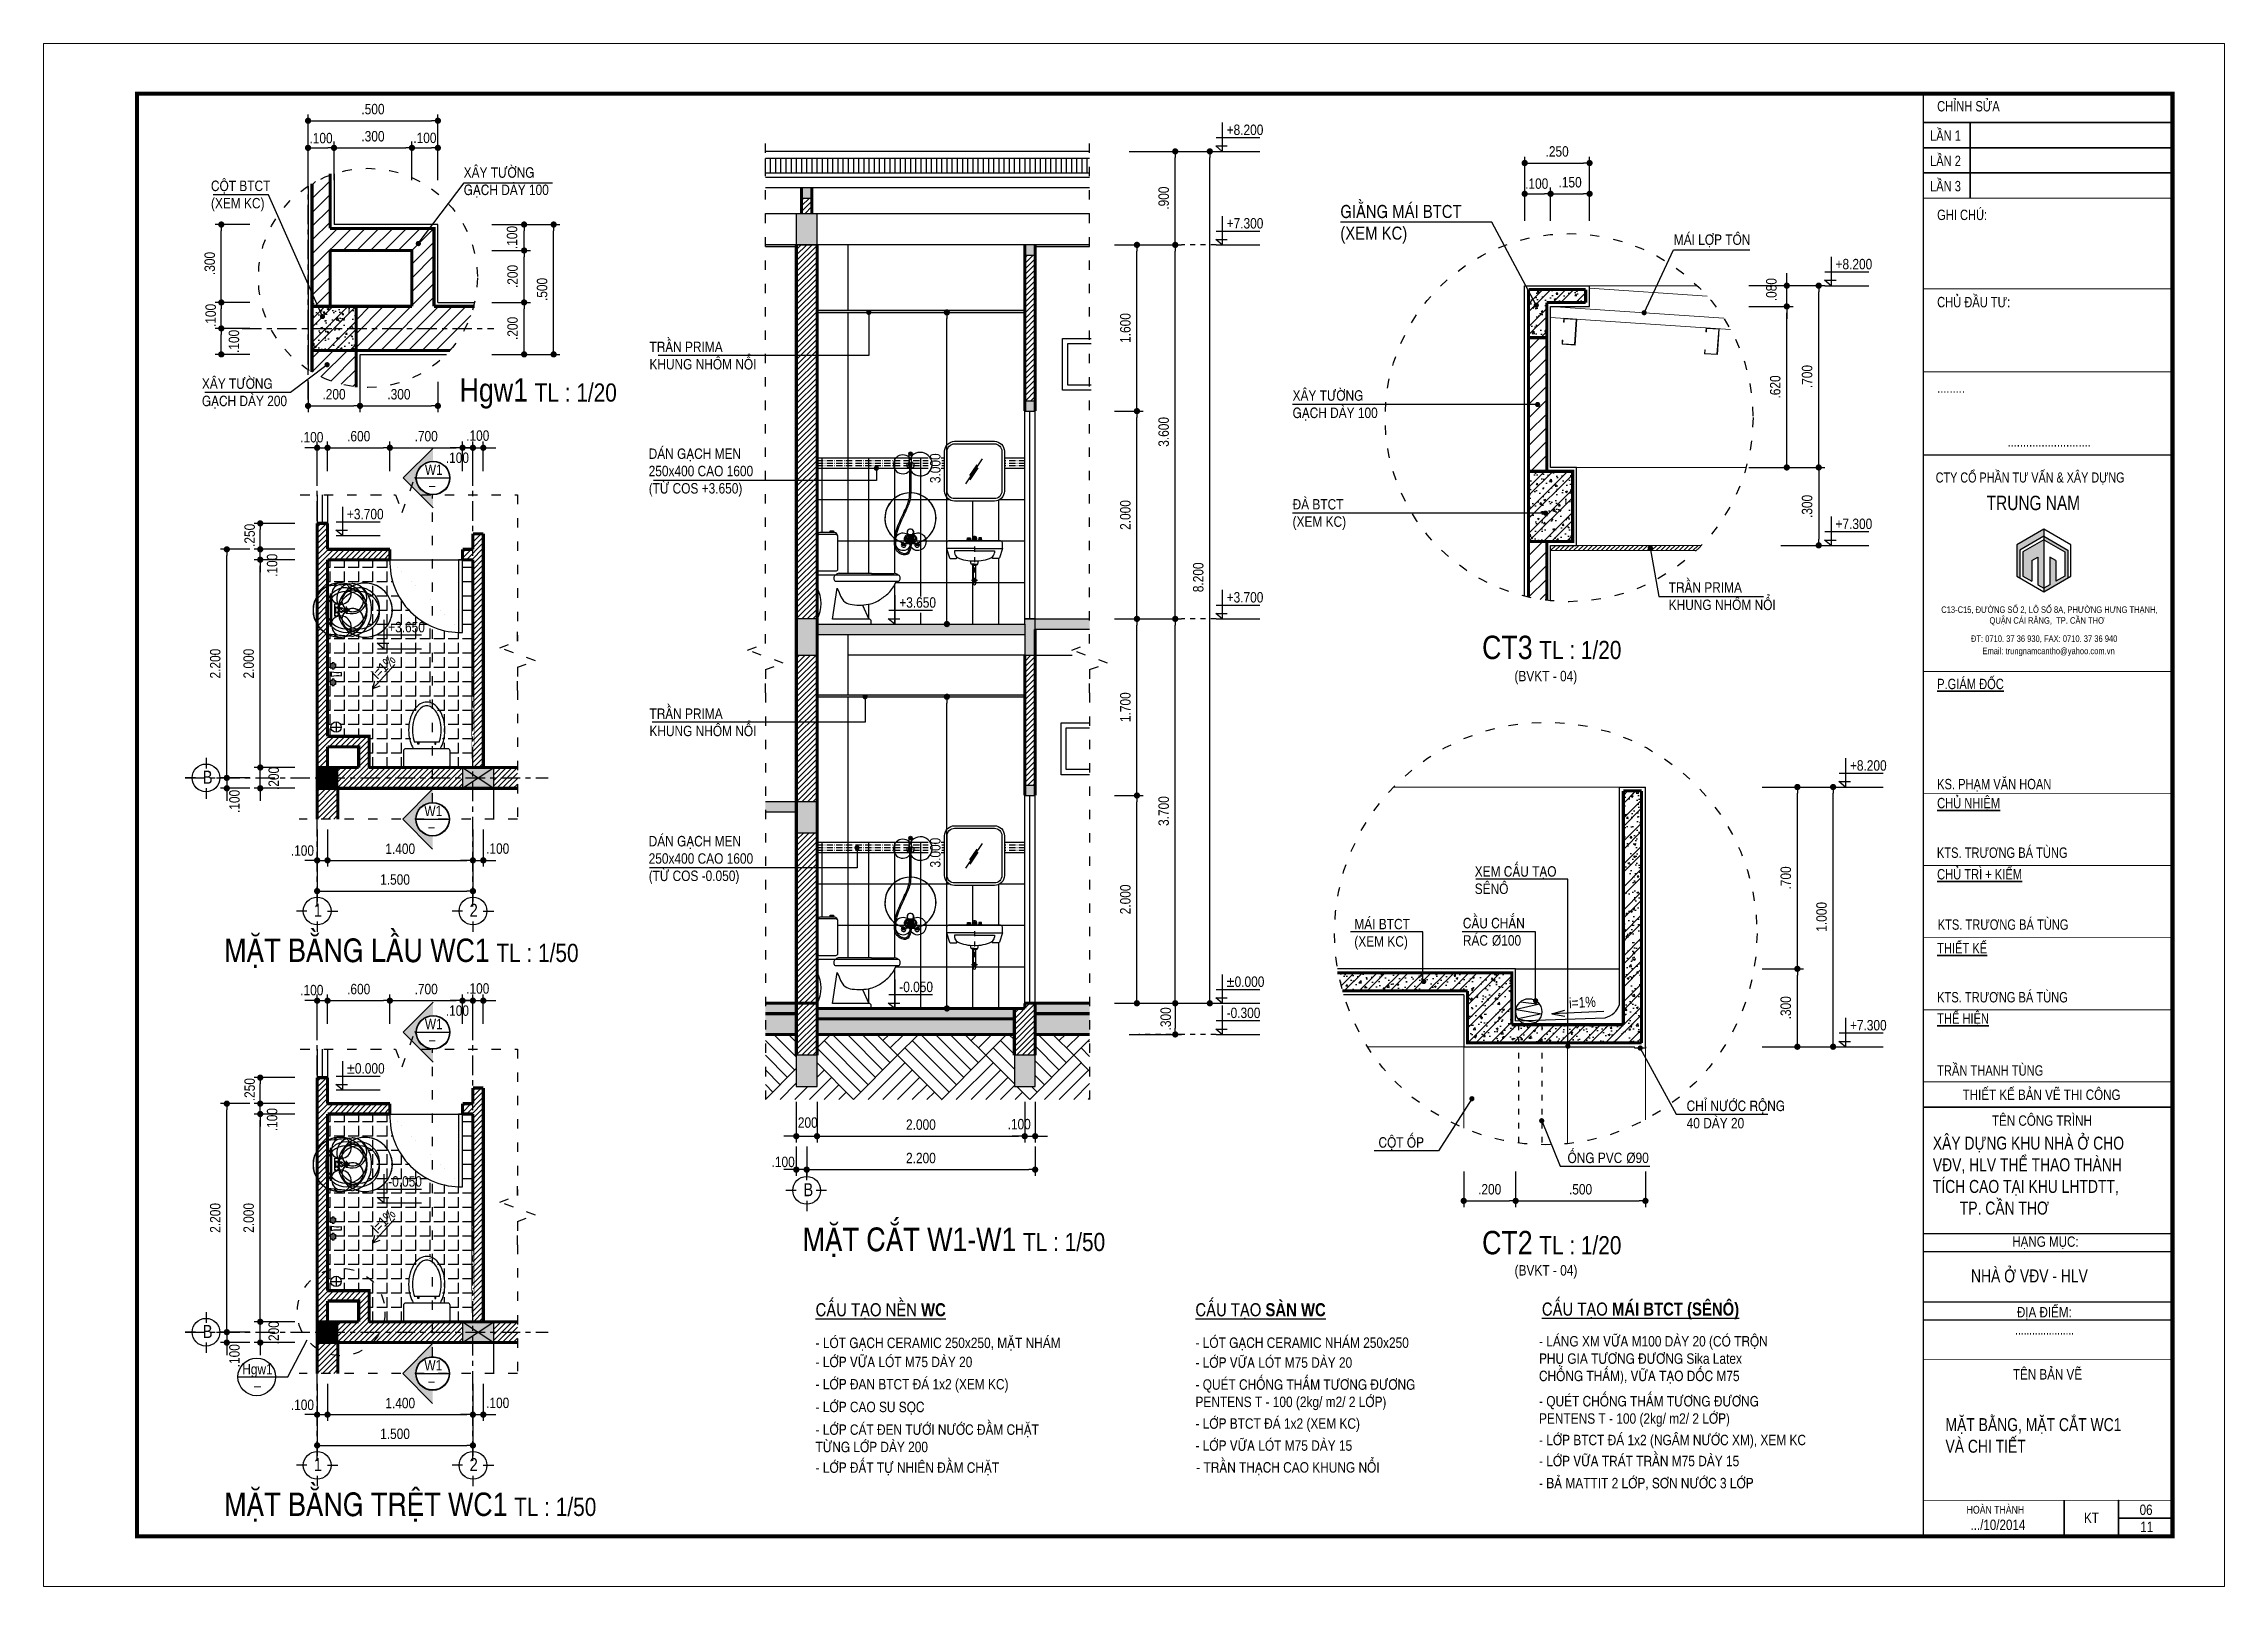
# Model space of a CAD drawing. Header units: millimetres. Extents: x 100 to 288, y -65 to 177.
# Drawn here: x 161.75 to 203.75, y 87.75 to 117.45 of the extents above; entities that cross this region are included whole.
import ezdxf

# ---------------------------------------------------------------- set-up
doc = ezdxf.new("R2010")
doc.units = ezdxf.units.MM
doc.header["$LTSCALE"] = 0.3
doc.header["$MEASUREMENT"] = 0
doc.header["$PDMODE"] = 2
doc.linetypes.add('ACAD_ISO03W100', pattern=[30, 12, -18])
doc.linetypes.add('CENTER', pattern=[2, 1.25, -0.25, 0.25, -0.25])
doc.layers.get('0').update_dxf_attribs({"linetype": 'CONTINUOUS', "lineweight": 13})
doc.layers.get('DEFPOINTS').update_dxf_attribs({"linetype": 'CONTINUOUS', "lineweight": 13})
for name, color, linetype in [('CHU', 3, 'CONTINUOUS'), ('CHUSO', 141, 'CONTINUOUS'), ('HACTH', 8, 'CONTINUOUS'), ('HATCH', 8, 'CONTINUOUS'), ('KT', 8, 'CONTINUOUS'), ('LAYER 1', 1, 'CONTINUOUS'), ('LAYER 7', 7, 'CONTINUOUS'), ('LAYER1', 1, 'CONTINUOUS'), ('LAYER3', 34, 'CONTINUOUS'), ('LAYER5', 5, 'CONTINUOUS'), ('LAYER7', 7, 'CONTINUOUS'), ('NOI-THAT-WC', 11, 'CONTINUOUS'), ('NOITHAT', 21, 'CONTINUOUS'), ('THAY', 4, 'CONTINUOUS'), ('THIET-BI', 21, 'CONTINUOUS'), ('THIETBI', 25, 'CONTINUOUS'), ('TUONG', 7, 'CONTINUOUS'), ('VB', 94, 'CONTINUOUS')]:
    doc.layers.add(name, color=color, linetype=linetype)
doc.styles.add('ATTR', font='romans.shx', dxfattribs={"width": 0.8, "height": 0.7})
doc.styles.add('HELVE-KT', font='VHELVCN.TTF')
doc.styles.add('t', font='VHELVCN.TTF', dxfattribs={"height": 200})
doc.styles.add('VNI - HELVE', font='VBOOKMN.TTF', dxfattribs={"width": 0.8})
doc.dimstyles.new('1-20', dxfattribs={"dimtxt": 0.2, "dimasz": 0.12, "dimexe": 0.12, "dimexo": 0.2, "dimgap": 0.12, "dimtad": 1, "dimdec": 3, "dimlfac": 0.2, "dimzin": 4, "dimdsep": 46, "dimtxsty": 'HELVE-KT', "dimblk1": 'DOT', "dimblk2": 'DOT', "dimsah": 1, "dimcen": -0.18, "dimadec": 3, "dimazin": 0, "dimtfac": 1, "dimtdec": 3, "dimtmove": 2, "dimatfit": 3, "dimldrblk": 'DOT', "dimfxl": 0, "dimtolj": 1, "dimtzin": 4, "dimarcsym": 0})
doc.dimstyles.new('1-50', dxfattribs={"dimtxt": 0.2, "dimasz": 0.12, "dimexe": 0.12, "dimexo": 0.2, "dimgap": 0.12, "dimtad": 1, "dimdec": 3, "dimlfac": 0.5, "dimzin": 4, "dimdsep": 46, "dimtxsty": 'HELVE-KT', "dimblk1": 'DOT', "dimblk2": 'DOT', "dimsah": 1, "dimcen": -0.18, "dimadec": 3, "dimazin": 0, "dimtfac": 1, "dimtdec": 3, "dimtmove": 2, "dimatfit": 3, "dimldrblk": 'DOT', "dimfxl": 0, "dimtolj": 1, "dimtzin": 4, "dimarcsym": 0})

msp = doc.modelspace()

# ---------------------------------------------------------------- texts
at = {"layer": 'LAYER 1', "linetype": 'Continuous', "ltscale": 0.4, "char_height": 0.2, "width": 10.8090428, "attachment_point": 1, "style": 'HELVE-KT'}
for s, insert in [('{\\H2.25x;Hgw1}  {\\H1.75x;TL : 1/20}', (169.76089, 111.00374)), ('{\\H2.25x;CT3}  {\\H1.75x;TL : 1/20}', (189.45258, 106.04793)), ('{\\H2.25x;MAËT BAÈNG LAÀU WC1}  {\\H1.75x;TL : 1/50}', (165.2273, 100.21575)), ('{\\H2.25x;MAËT CAÉT W1-W1}  {\\H1.75x;TL : 1/50}', (176.36772, 94.65072)), ('{\\H2.25x;CT2}  {\\H1.75x;TL : 1/20}', (189.45258, 94.58813)), ('{\\H2.25x;MAËT BAÈNG TREÄT WC1}  {\\H1.75x;TL : 1/50}', (165.2273, 89.55063))]:
    msp.add_mtext(s, dxfattribs=dict(at, insert=insert))
at = {"layer": 'LAYER 1', "ltscale": 1000, "char_height": 0.18, "width": 3.5586, "attachment_point": 1, "style": 'HELVE-KT'}
for insert in [(169.17318, 109.14144), (169.1636, 102.5722), (169.17318, 98.4704), (169.1636, 91.90116)]:
    msp.add_mtext('_', dxfattribs=dict(at, insert=insert))
at = {"layer": 'LAYER 1', "insert": (191.12148, 99.07496), "char_height": 0.2, "width": 22.9529552, "attachment_point": 1, "rotation": 3.128032, "style": 't'}
msp.add_mtext('i=1%', dxfattribs=at)
at = {"layer": 'LAYER 7', "lineweight": 35, "width": 5.3196514, "attachment_point": 1, "style": 'VNI - HELVE'}
for s, insert, char_height in [('MAËT BAÈNG, MAËT CAÉT WC1\\PVAØ CHI TIEÁT ', (198.37781, 90.98458), 0.25), ('{\\fVNI-Helve|b0|i0|c0|p2;06}', (202.11666, 89.32004), 0.2)]:
    msp.add_mtext(s, dxfattribs=dict(at, insert=insert, char_height=char_height))
at = {"layer": 'LAYER1', "linetype": 'Continuous', "ltscale": 0.05, "style": 'HELVE-KT'}
for s, insert, char_height, width, attachment_point in [('+8.200', (184.53322, 115.88651), 0.2, 15.1845217, 1), ('XAÂY TÖÔØNG \\PGAÏCH DAØY 100', (169.83894, 114.48112), 0.2, 5.2618645, 7), ('COÄT BTCT\\P(XEM KC)', (164.97233, 114.2141), 0.2, 5.2618645, 7), ('{\\fVNI-Helve|b0|i0|c0|p2;\\P\\fVNI-Helve-Condense|b0|i0|c0|p2;\\H1.25x;GIAÈNG MAÙI BTCT\\P(XEM KC)}', (186.72262, 113.59725), 0.2, 5.2618645, 7), ('+7.300', (184.53322, 114.08651), 0.2, 15.1845217, 1), ('MAÙI LÔÏP TOÂN', (193.14457, 113.77148), 0.2, 17.4622, 1), ('+8.200', (196.25975, 113.30091), 0.2, 15.1845217, 1), ('TRAÀN PRIMA \\PKHUNG NHOÂM NOÅI', (173.41649, 111.16853), 0.2, 5.2618645, 7), ('XAÂY TÖÔØNG \\PGAÏCH DAØY 200', (164.79717, 110.41656), 0.2, 5.2618645, 7), ('XAÂY TÖÔØNG \\PGAÏCH DAØY 100', (185.80288, 110.18845), 0.2, 5.2618645, 7), ('DAÙN GAÏCH MEN \\P250x400 CAO 1600 \\P(TÖØ COS +3.650)', (173.40168, 108.72409), 0.2, 5.2618645, 7), ('+3.700', (167.59019, 108.48845), 0.2, 15.1845217, 1), ('ÑAØ BTCT \\P(XEM KC)', (185.80288, 108.08324), 0.2, 5.2618645, 7), ('+7.300', (196.25975, 108.30091), 0.2, 15.1845217, 1), ('TRAÀN PRIMA \\PKHUNG NHOÂM NOÅI', (193.04703, 106.53671), 0.2, 5.2618645, 7), ('+3.650', (178.22836, 106.78651), 0.2, 15.1845217, 1), ('+3.700', (184.53322, 106.88651), 0.2, 15.1845217, 1), ('+3.650', (168.38512, 106.31238), 0.2, 15.1845217, 1), ('(BVKT - 04)', (190.07563, 105.10956), 0.2, 5.2618645, 7), ('TRAÀN PRIMA \\PKHUNG NHOÂM NOÅI', (173.41649, 104.10782), 0.2, 5.2618645, 7), ('B', (164.81191, 103.44819), 0.25, 13.0973333, 1), ('+8.200', (196.53717, 103.64869), 0.2, 15.1845217, 1), ('DAÙN GAÏCH MEN \\P250x400 CAO 1600 \\P(TÖØ COS -0.050)', (173.40168, 101.26473), 0.2, 5.2618645, 7), ('{\\fVNI-Helve|b0|i0|c0|p2;\\P}XEM CAÁU TAÏO\\PSEÂNOÂ', (189.31095, 101.07289), 0.2, 5.2618645, 7), ('1', (166.95186, 100.8855), 0.25, 13.0973333, 1), ('2', (169.95186, 100.8855), 0.25, 13.0973333, 1), ('{\\fVNI-Helve|b0|i0|c0|p2;\\P}MAÙI BTCT\\P(XEM KC)', (186.99212, 100.0021), 0.2, 5.2618645, 7), ('{\\fVNI-Helve|b0|i0|c0|p2;\\P}CAÀU CHAÉN \\PRAÙC{\\fVNI-Helve|b0|i0|c0|p2; \\fArial Narrow|b0|i0|c0|p34;%%C100}', (189.08255, 100.07345), 0.2, 5.2618645, 7), ('-0.050', (178.22836, 99.38651), 0.2, 15.1845217, 1), ('±0.000', (184.53322, 99.48651), 0.2, 15.1845217, 1), ('-0.300', (184.53322, 98.88651), 0.2, 15.1845217, 1), ('+7.300', (196.53717, 98.64869), 0.2, 15.1845217, 1), ('±0.000', (167.59019, 97.8174), 0.2, 15.1845217, 1), ('CHÆ NÖÔÙC ROÄNG \\P40 DAØY 20', (193.39277, 96.56016), 0.2, 5.2618645, 7), ('{\\fVNI-Helve|b0|i0|c0|p2;\\P}COÄT OÁP', (187.45798, 96.14204), 0.2, 5.2618645, 7), ('{\\fVNI-Helve|b0|i0|c0|p2;\\P}OÁNG PVC{\\fVNI-Helve|b0|i0|c0|p2; \\fArial Narrow|b0|i0|c0|p34;%%C90}', (191.09826, 95.88795), 0.2, 5.2618645, 7), ('-0.050', (168.38512, 95.64133), 0.2, 15.1845217, 1), ('B', (176.37996, 95.50675), 0.25, 13.0973333, 1), ('(BVKT - 04)', (190.07869, 93.66952), 0.2, 5.2618645, 7), ('B', (164.81191, 92.77715), 0.25, 13.0973333, 1), ('Hgw1', (165.57468, 91.76751), 0.2, 2.9748386, 7), ('_', (165.80691, 91.57569), 0.2, 2.9748386, 7), ('1', (166.95186, 90.21445), 0.25, 13.0973333, 1), ('2', (169.95186, 90.21445), 0.25, 13.0973333, 1)]:
    msp.add_mtext(s, dxfattribs=dict(at, insert=insert, char_height=char_height, width=width, attachment_point=attachment_point))
at = {"layer": 'LAYER1', "ltscale": 1000, "char_height": 0.2, "attachment_point": 1, "style": 'HELVE-KT'}
for s, insert, width in [('W1', (169.09155, 109.34245), 3.5586), ('W1', (169.08197, 102.77321), 3.5586), ('W1', (169.09155, 98.67141), 3.5586), ('W1', (169.08197, 92.10217), 3.5586), ('- QUEÙT CHOÁNG THAÁM TÖÔNG ÑÖÔNG\\PPENTENS T - 100 (2kg/ m2/ 2 LÔÙP)', (183.93248, 91.7309), 8.3242645)]:
    msp.add_mtext(s, dxfattribs=dict(at, insert=insert, width=width))
at = {"layer": 'LAYER1', "linetype": 'Continuous', "ltscale": 0.05, "char_height": 0.2, "width": 5.2618645, "attachment_point": 7, "rotation": 45.211846, "style": 'HELVE-KT'}
for insert in [(168.18295, 105.19574), (168.18295, 94.5247)]:
    msp.add_mtext('i=1%', dxfattribs=dict(at, insert=insert))
at = {"layer": 'LAYER1', "attachment_point": 1, "style": 'HELVE-KT'}
for s, insert, char_height, width in [('{\\fVNI-Helve-Condense|b1|i0|c0|p2;\\LCAÁU TAÏO NEÀN WC}', (176.61683, 93.19627), 0.25, 22.034837), ('{\\fVNI-Helve-Condense|b1|i0|c0|p2;\\LCAÁU TAÏO SAØN WC}', (183.93248, 93.19627), 0.25, 22.9529552), ('{\\fVNI-Helve-Condense|b1|i0|c0|p2;\\LCAÁU TAÏO MAÙI BTCT (SEÂNOÂ)}', (190.60487, 93.20893), 0.25, 22.9529552), ('- LOÙT GAÏCH CERAMIC 250x250, MAËT NHAÙM', (176.61683, 92.53327), 0.2, 22.034837), ('- LOÙT GAÏCH CERAMIC NHAÙM 250x250', (183.93248, 92.53655), 0.2, 22.9529552), ('- LAÙNG XM VÖÕA M100 DAØY 20 (COÙ TROÄN \\PPHUÏ GIA TÖÔNG ÑÖÔNG Sika Latex \\PCHOÁNG THAÁM), VÖÕA TAÏO DOÁC M75', (190.54892, 92.56366), 0.2, 6.9614965), ('- LÔÙP VÖÕA LOÙT M75 DAØY 20', (176.61683, 92.1661), 0.2, 22.034837), ('- LÔÙP VÖÕA LOÙT M75 DAØY 20', (183.93248, 92.15408), 0.2, 22.9529552), ('- LÔÙP ÑAN BTCT ÑAÙ 1x2 (XEM KC)', (176.61683, 91.7374), 0.2, 22.034837), ('- LÔÙP CAO SU SOÏC', (176.61683, 91.2995), 0.2, 22.034837), ('- QUEÙT CHOÁNG THAÁM TÖÔNG ÑÖÔNG\\PPENTENS T - 100 (2kg/ m2/ 2 LÔÙP)', (190.54892, 91.41005), 0.2, 22.9529552), ('- LÔÙP CAÙT ÑEN TÖÔÙI NÖÔÙC ÑAÀM CHAËT \\PTÖØNG LÔÙP DAØY 200', (176.61683, 90.86287), 0.2, 22.034837), ('- LÔÙP BTCT ÑAÙ 1x2 (XEM KC)', (183.93248, 90.98033), 0.2, 22.9529552), ('- LÔÙP VÖÕA LOÙT M75 DAØY 15', (183.93248, 90.55612), 0.2, 22.9529552), ('- LÔÙP BTCT ÑAÙ 1x2 (NGAÂM NÖÔÙC XM), XEM KC', (190.54892, 90.66321), 0.2, 22.9529552), ('- LÔÙP VÖÕA TRAÙT TRAÀN M75 DAØY 15', (190.54892, 90.25844), 0.2, 22.9529552), ('- LÔÙP ÑAÁT TÖÏ NHIEÂN ÑAÀM CHAËT', (176.61683, 90.13174), 0.2, 22.034837), ('- TRAÀN THAÏCH CAO KHUNG NOÅI', (183.94721, 90.13606), 0.2, 22.9529552), ('- BAÛ MATTIT 2 LÔÙP, SÔN NÖÔÙC 3 LÔÙP', (190.54892, 89.8332), 0.2, 22.9529552)]:
    msp.add_mtext(s, dxfattribs=dict(at, insert=insert, char_height=char_height, width=width))

# ---------------------------------------------------------------- blocks, each defined once
blk = doc.blocks.new('AAEER')
at = {"linetype": 'Continuous', "ltscale": 0.08}
h = blk.add_hatch(color=8, dxfattribs=at)
h.paths.add_polyline_path([(377.886, 656.949), (377.886, 657.083), (377.366, 656.782), (377.366, 656.181), (377.423, 656.148), (377.423, 656.682)])
h.paths.add_polyline_path([(377.886, 656.882), (377.481, 656.649), (377.481, 656.181), (377.655, 656.081), (377.655, 656.482), (377.771, 656.548), (377.771, 656.014), (377.886, 655.947)])
blk.add_hatch(color=8, dxfattribs=at).paths.add_polyline_path([(378.118, 656.482), (378.002, 656.548), (378.002, 656.014), (377.886, 655.947), (377.886, 655.88), (378.349, 656.148), (378.349, 656.682), (377.886, 656.949), (377.886, 656.882), (378.291, 656.649), (378.291, 656.181), (378.118, 656.081)])
for p, q in [((377.886, 656.949), (377.423, 656.682)), ((377.886, 656.882), (377.481, 656.649)), ((377.886, 657.083), (377.886, 656.949)), ((377.886, 657.083), (377.886, 655.88)), ((377.886, 656.949), (378.349, 656.682)), ((377.886, 656.882), (377.886, 655.947)), ((377.886, 656.882), (378.291, 656.649)), ((377.423, 656.682), (377.423, 656.148)), ((377.481, 656.649), (377.481, 656.181)), ((377.655, 656.482), (377.771, 656.548)), ((377.655, 656.482), (377.655, 656.081)), ((377.771, 656.548), (377.771, 656.014)), ((378.118, 656.482), (378.002, 656.548)), ((378.002, 656.548), (378.002, 656.014)), ((378.118, 656.482), (378.118, 656.081)), ((378.291, 656.649), (378.291, 656.181)), ((378.349, 656.682), (378.349, 656.148))]:
    blk.add_line(p, q, dxfattribs=at)
blk.add_lwpolyline([(377.366, 656.181), (377.886, 655.88), (378.407, 656.181), (378.407, 656.782), (377.886, 657.083), (377.366, 656.782)], close=True, dxfattribs=at)
for points in [[(377.481, 656.181), (377.655, 656.081)], [(378.291, 656.181), (378.118, 656.081)], [(377.771, 656.014), (377.886, 655.947)], [(378.002, 656.014), (377.886, 655.947)]]:
    blk.add_lwpolyline(points, dxfattribs=at)
for points in [[(375.565, 643.528), (380.365, 643.528)], [(375.565, 643.18), (380.365, 643.18)], [(375.565, 642.208), (380.365, 642.208)], [(375.565, 641.861), (380.365, 641.861)]]:
    blk.add_lwpolyline(points)
at = {"layer": 'LAYER 7', "lineweight": 35}
for points in [[(375.565, 664.914), (380.365, 664.914)], [(376.469, 663.456), (376.469, 664.914)], [(375.565, 664.428), (380.365, 664.428)], [(375.565, 663.942), (380.365, 663.942)], [(375.565, 645.958), (380.365, 645.958)], [(378.282, 638.389), (378.282, 637.695)], [(379.323, 638.389), (379.323, 638.389), (379.323, 637.695)], [(379.323, 638.042), (380.365, 638.042)]]:
    blk.add_lwpolyline(points, dxfattribs=at)
at = {"layer": 'LAYER7', "const_width": 0.0278}
blk.add_lwpolyline([(380.365, 665.47), (375.565, 665.47), (375.565, 637.695), (380.365, 637.695)], close=True, dxfattribs=at)
at = {"layer": 'LAYER7'}
for points, const_width in [([(375.565, 663.456), (380.365, 663.456)], 0.0174), ([(375.565, 661.712), (380.365, 661.712)], 0.0174), ([(375.565, 660.112), (380.365, 660.112)], 0.0174), ([(375.565, 658.512), (380.365, 658.512)], 0.0212), ([(375.565, 654.346), (380.365, 654.346)], 0.0174), ([(375.565, 651.999), (380.365, 651.999)], 0.0174), ([(375.565, 650.61), (380.365, 650.61)], 0.0174), ([(375.565, 649.221), (380.365, 649.221)], 0.0174), ([(375.565, 647.833), (380.365, 647.833)], 0.0174), ([(375.565, 646.444), (380.365, 646.444)], 0.0174), ([(375.565, 641.097), (380.365, 641.097)], 0.0174), ([(375.565, 638.389), (380.365, 638.389)], 0.0174)]:
    blk.add_lwpolyline(points, dxfattribs=dict(at, const_width=const_width))
at = {"layer": 'LAYER 7', "lineweight": 35, "attachment_point": 1, "style": 'VNI - HELVE'}
for s, insert, char_height, width in [('CHÆNH SÖÛA', (375.833, 665.327), 0.2, 5.31965), ('LAÀN 1', (375.696, 664.761), 0.2, 5.31965), ('LAÀN 2', (375.696, 664.275), 0.2, 5.31965), ('LAÀN 3', (375.696, 663.789), 0.2, 5.31965), ('GHI CHUÙ:', (375.833, 663.236), 0.2, 5.31965), ('CHUÛ ÑAÀU TÖ:', (375.833, 661.556), 0.2, 5.31965), ('.........', (375.833, 659.91), 0.2, 5.31965), ('...........................', (377.188, 658.873), 0.2, 5.31965), ('{\\LP.GIAÙM ÑOÁC}', (375.833, 654.205), 0.2, 5.31965), ('KS. PHAÏM VAÊN HOAN', (375.833, 652.277), 0.2, 5.31965), ('{\\LCHUÛ NHIEÄM}', (375.833, 651.912), 0.2, 5.31965), ('KTS. TRÖÔNG BAÙ TUØNG', (375.828, 650.957), 0.2, 5.31965), ('{\\LCHUÛ TRÌ + KIEÅM}', (375.833, 650.542), 0.2, 5.31965), ('KTS. TRÖÔNG BAÙ TUØNG', (375.844, 649.573), 0.2, 5.31965), ('{\\LTHIEÁT KEÁ}', (375.833, 649.118), 0.2, 5.31965), ('KTS. TRÖÔNG BAÙ TUØNG', (375.833, 648.174), 0.2, 5.31965), ('{\\LTHEÅ HIEÄN}', (375.833, 647.765), 0.2, 5.31965), ('TRAÀN THANH TUØNG', (375.833, 646.764), 0.2, 5.31965), ('{\\fVNI-Helve|b0|i0|c0|p2;THIEÁT KEÁ BAÛN VEÕ THI COÂNG}', (376.323, 646.297), 0.2, 5.31965), ('{\\fVNI-Helve|b0|i0|c0|p2;TEÂN COÂNG TRÌNH}', (376.889, 645.799), 0.2, 5.31965), ('XAÂY DÖÏNG KHU NHAØ ÔÛ CHO\\PVÑV, HLV THEÅ THAO THAØNH \\PTÍCH CAO TAÏI KHU LHTDTT, \\P       TP. CAÀN THÔ', (375.75, 645.39), 0.25, 7.09083), ('{\\fVNI-Helve|b0|i0|c0|p2;HAÏNG MUÏC:}', (377.279, 643.469), 0.2, 5.31965), ('NHAØ ÔÛ VÑV - HLV', (376.485, 642.834), 0.25, 7.09083), ('{\\fVNI-Helve|b0|i0|c0|p2;ÑÒA ÑIEÅM:}', (377.37, 642.111), 0.2, 5.31965), ('{\\fVNI-Helve|b0|i0|c0|p2;.....................}', (377.337, 641.754), 0.17359, 5.31965), ('{\\fVNI-Helve|b0|i0|c0|p2;TEÂN BAÛN VEÕ}', (377.294, 640.914), 0.2, 5.31965), ('{\\fVNI-Helve|b0|i0|c0|p2;HOAØN THAØNH}', (376.401, 638.282), 0.15, 5.31965), ('{\\fVNI-Helve|b0|i0|c0|p2;.../10/2014}', (376.475, 638.017), 0.2, 5.31965), ('{\\fVNI-Helve|b0|i0|c0|p2;KT}', (378.663, 638.151), 0.2, 5.31965), ('{\\fVNI-Helve|b0|i0|c0|p2;11}', (379.745, 637.978), 0.2, 5.31965)]:
    blk.add_mtext(s, dxfattribs=dict(at, insert=insert, char_height=char_height, width=width))
at = {"layer": 'LAYER5', "attachment_point": 1, "style": 'VNI - HELVE'}
for s, insert, char_height, width in [('{\\H0.9774x;CTY COÅ PHAÀN TÖ VAÁN & XAÂY DÖÏNG} ', (375.805, 658.177), 0.19891, 4.67984), ('TRUNG NAM', (376.787, 657.729), 0.2777, 3.59296), ('{\\fVNI-Helve|b0|i0|c0|p2;C13-C15, ÑÖÔØNG SOÁ 2, LOÂ SOÁ 8A, PHÖÔØNG HÖNG THAÏNH, \\P                       QUAÄN CAÙI RAÊNG,  TP. CAÀN THÔ}', (375.912, 655.598), 0.12499, 8.0242), ('{\\fVNI-Helve|b0|i0|c0|p2;ÑT: 0710. 37 36 930, FAX: 0710. 37 36 940}', (376.484, 655.04), 0.12499, 8.0242), ('{\\fVNI-Helve|b0|i0|c0|p2;Email: trungnamcantho@yahoo.com.vn}', (376.706, 654.803), 0.12499, 8.0242)]:
    blk.add_mtext(s, dxfattribs=dict(at, insert=insert, char_height=char_height, width=width))
blk = doc.blocks.new('_DOT')
at = {"color": 0, "linetype": 'ByBlock'}
blk.add_line((-0.5, 0), (-1, 0), dxfattribs=at)
at = {"color": 0, "linetype": 'ByBlock', "const_width": 0.5}
blk.add_lwpolyline([(-0.25, 0, 1), (0.25, 0, 1)], format="xyb", close=True, dxfattribs=at)
blk = doc.blocks.new('*D438')
at = {"layer": 'DEFPOINTS', "color": 0, "lineweight": -2, "ltscale": 5}
for p in [(167.017, 91.597), (170.017, 91.597), (170.017, 90.459)]:
    blk.add_point(p, dxfattribs=at)
at = {"layer": 'LAYER 1', "color": 0, "lineweight": -2, "ltscale": 5}
for p, q in [((167.017, 91.397), (167.017, 90.339)), ((170.017, 91.397), (170.017, 90.339)), ((167.137, 90.459), (169.897, 90.459))]:
    blk.add_line(p, q, dxfattribs=at)
at = {"layer": 'LAYER 1', "color": 0, "lineweight": -2, "ltscale": 5, "xscale": 0.12, "yscale": 0.12, "zscale": 0.12, "rotation": 180}
blk.add_blockref('_DOT', (167.017, 90.459), dxfattribs=at)
at = {"layer": 'LAYER 1', "color": 0, "lineweight": -2, "ltscale": 5, "xscale": 0.12, "yscale": 0.12, "zscale": 0.12}
blk.add_blockref('_DOT', (170.017, 90.459), dxfattribs=at)
at = {"layer": 'LAYER 1', "color": 0, "ltscale": 5, "insert": (168.517, 90.681), "char_height": 0.2, "attachment_point": 5, "style": 'HELVE-KT'}
blk.add_mtext('\\A1;1.500', dxfattribs=at)
blk = doc.blocks.new('TOILET')
at = {"layer": 'THIETBI', "linetype": 'Continuous'}
for p, q in [((2.25, 0), (-2.25, 0)), ((-2.5, -0.25), (-2.5, -1.75)), ((-2.25, -2), (2.25, -2)), ((2.5, -1.75), (2.5, -0.25)), ((-1.33, -2.7), (1.33, -2.7)), ((-0.96, -2.48), (-0.96, -2.7)), ((-0.86, -2.48), (-0.96, -2.48)), ((-0.96, -2.7), (-0.86, -2.7)), ((-0.86, -2.7), (-0.86, -2.48)), ((0.86, -2.7), (0.86, -2.48)), ((0.86, -2.48), (0.96, -2.48)), ((0.96, -2.7), (0.86, -2.7)), ((0.96, -2.48), (0.96, -2.7))]:
    blk.add_line(p, q, dxfattribs=at)
for centre, radius, start, end in [((-2.25, -0.25), 0.25, 90, 180), ((2.25, -0.25), 0.25, 0, 90), ((-2.25, -1.75), 0.25, 180, 270), ((1.34, -3.66), 3.23, 149.0966, 164.9269), ((-1.34, -3.66), 3.23, 15.0731, 30.9034), ((2.25, -1.75), 0.25, 270, 0), ((2.64, -4.01), 4.58, 164.9269, 180), ((2.64, -4.01), 4.58, 180, 195.0731), ((2.64, -4.01), 4.18, 164.9269, 180), ((2.64, -4.01), 4.18, 180, 195.0731), ((1.34, -3.66), 2.83, 160.176, 164.9269), ((-1.34, -3.66), 2.83, 15.0731, 19.824), ((-2.64, -4.01), 4.18, 0, 15.0731), ((-2.64, -4.01), 4.18, 344.9269, 360), ((-2.64, -4.01), 4.58, 360, 15.0731), ((-2.64, -4.01), 4.58, 344.9269, 0), ((1.34, -4.36), 3.23, 195.0731, 213.0315), ((1.34, -4.36), 2.83, 195.0731, 213.0315), ((0.52, -4.9), 2.26, 213.0315, 237.5002), ((0.52, -4.9), 1.86, 213.0315, 237.5002), ((0, -5.71), 1.29, 237.5002, 270), ((0, -5.71), 0.893, 237.5002, 270), ((0, -5.71), 0.893, 270, 302.4998), ((0, -5.71), 1.29, 270, 302.4998), ((-0.52, -4.9), 1.86, 302.4998, 326.9685), ((-0.52, -4.9), 2.26, 302.4998, 326.9685), ((-1.34, -4.36), 2.83, 326.9685, 344.9269), ((-1.34, -4.36), 3.23, 326.9685, 344.9269)]:
    blk.add_arc(centre, radius, start, end, dxfattribs=at)
blk = doc.blocks.new('la')
at = {"layer": 'THIETBI', "linetype": 'Continuous'}
for p, q in [((-5933, 607097), (-5955, 607330)), ((-5446, 607330), (-5467, 607097)), ((-5944, 607224), (-5944, 607230)), ((-5700, 607139), (-5859, 607139)), ((-5859, 607122), (-5541, 607122)), ((-5759, 607200), (-5715, 607200)), ((-5759, 607183), (-5759, 607200)), ((-5759, 607167), (-5759, 607183)), ((-5700, 607167), (-5759, 607167)), ((-5700, 607278), (-5735, 607278)), ((-5720, 607192), (-5728, 607192)), ((-5728, 607175), (-5672, 607175)), ((-5726, 607183), (-5717, 607183)), ((-5710, 607250), (-5715, 607196)), ((-5700, 607309), (-5700, 607252)), ((-5665, 607278), (-5700, 607278)), ((-5641, 607167), (-5700, 607167)), ((-5541, 607139), (-5700, 607139)), ((-5685, 607196), (-5690, 607250)), ((-5685, 607200), (-5641, 607200)), ((-5675, 607183), (-5684, 607183)), ((-5672, 607192), (-5680, 607192)), ((-5641, 607200), (-5641, 607183)), ((-5641, 607183), (-5641, 607167)), ((-5456, 607230), (-5456, 607224)), ((-5467, 607097), (-5933, 607097))]:
    blk.add_line(p, q, dxfattribs=at)
for centre, radius in [((-5743, 607183), 17), ((-5700, 607278), 21.2), ((-5700, 607278), 17), ((-5658, 607183), 17)]:
    blk.add_circle(centre, radius, dxfattribs=at)
for centre, radius, start, end in [((-5810, 607330), 145, 180, 190.3889), ((-5787, 607339), 103, 150.4377, 180), ((-5787, 607339), 103, 180, 209.5623), ((-5744, 607315), 152, 126.1394, 150.4377), ((-5717, 607278), 198, 106.8299, 126.1394), ((-5699, 607218), 261, 90, 106.8299), ((-5699, 607218), 261, 73.1701, 90), ((-5681, 607278), 198, 53.8606, 73.1701), ((-5653, 607315), 152, 29.5623, 53.8606), ((-5611, 607339), 103, 0, 29.5623), ((-5611, 607339), 103, 330.4377, 0), ((-5859, 607224), 84.9, 180, 270), ((-5859, 607224), 102, 218.2453, 270), ((-5744, 607363), 152, 209.5623, 233.8606), ((-5717, 607401), 198, 233.8606, 253.1701), ((-5699, 607460), 261, 253.1701, 266.4587), ((-5720, 607196), 4.24, 270, 354.3929), ((-5700, 607232), 20, 59.7473, 120.2527), ((-5699, 607460), 261, 273.0264, 286.8299), ((-5680, 607196), 4.24, 185.6071, 270), ((-5681, 607401), 198, 286.8299, 306.1394), ((-5653, 607363), 152, 306.1394, 330.4377), ((-5541, 607224), 84.9, 270, 0), ((-5541, 607224), 102, 270, 321.7547)]:
    blk.add_arc(centre, radius, start, end, dxfattribs=at)
blk.add_spline([(-5446, 607330), (-5488, 607436), (-5558, 607489), (-5649, 607517), (-5751, 607517), (-5842, 607489), (-5912, 607436), (-5950, 607366), (-5955, 607330)], degree=3, dxfattribs=at)
blk = doc.blocks.new('WALFCT1T')
for p, q in [((-5.5, -1), (-5, -1)), ((-5.5, -2), (-5.5, -1)), ((-2.5, -2), (-5.5, -2)), ((-5, -2), (-5, -2.5)), ((-5, -2.5), (-3, -2.5)), ((-3, -1), (-2.5, -1)), ((-3, -2.5), (-3, -2)), ((-2.5, -1), (-2.5, -2)), ((-1, -0.5), (1, -0.5)), ((0.75, -5.5), (-0.75, -5.5)), ((2.5, -1), (3, -1)), ((2.5, -2), (2.5, -1)), ((5.5, -2), (2.5, -2)), ((3, -2), (3, -2.5)), ((3, -2.5), (5, -2.5)), ((5, -1), (5.5, -1)), ((5, -2.5), (5, -2)), ((5.5, -1), (5.5, -2))]:
    blk.add_line(p, q)
for points in [[(-3, 0), (-3, -1), (-5, -1), (-5, 0)], [(-0.25, -0.5), (-0.25, 0), (0.25, 0), (0.25, -0.5)], [(5, 0), (5, -1), (3, -1), (3, 0)]]:
    blk.add_lwpolyline(points, close=True)
for centre, start, end in [((-13.2658, -3.6195), 351.4554, 14.26943), ((13.2658, -3.6195), 165.7306, 188.5446)]:
    blk.add_arc(centre, 12.6562, start, end)
at = {"style": 'ATTR', "width": 0.8, "flags": 9}
blk.add_attdef('ESTCODE', (0, 0), '', height=0.7, dxfattribs=at)
blk = doc.blocks.new('*D439')
at = {"layer": 'DEFPOINTS', "color": 0, "lineweight": -2, "ltscale": 5}
for p in [(165.277, 97.039), (165.921, 97.039), (165.921, 92.639)]:
    blk.add_point(p, dxfattribs=at)
at = {"layer": 'LAYER 1', "color": 0, "lineweight": -2, "ltscale": 5}
for p, q in [((165.721, 97.039), (165.157, 97.039)), ((165.277, 92.759), (165.277, 96.919)), ((165.721, 92.639), (165.157, 92.639))]:
    blk.add_line(p, q, dxfattribs=at)
at = {"layer": 'LAYER 1', "color": 0, "lineweight": -2, "ltscale": 5, "xscale": 0.12, "yscale": 0.12, "zscale": 0.12}
for p, rotation in [((165.277, 97.039), 90), ((165.277, 92.639), 270)]:
    blk.add_blockref('_DOT', p, dxfattribs=dict(at, rotation=rotation))
at = {"layer": 'LAYER 1', "color": 0, "ltscale": 5, "insert": (165.055, 94.839), "char_height": 0.2, "attachment_point": 5, "rotation": 90, "style": 'HELVE-KT'}
blk.add_mtext('\\A1;2.200', dxfattribs=at)
blk = doc.blocks.new('*D440')
at = {"layer": 'DEFPOINTS', "color": 0, "lineweight": -2, "ltscale": 5}
for p in [(165.921, 92.839), (166.785, 92.839), (166.785, 92.439)]:
    blk.add_point(p, dxfattribs=at)
at = {"layer": 'LAYER 1', "color": 0, "lineweight": -2, "ltscale": 5}
for p, q in [((166.585, 92.839), (165.801, 92.839)), ((165.921, 92.959), (165.921, 93.079)), ((165.921, 92.439), (165.921, 92.839)), ((166.585, 92.439), (165.801, 92.439)), ((165.921, 92.319), (165.921, 92.199))]:
    blk.add_line(p, q, dxfattribs=at)
at = {"layer": 'LAYER 1', "color": 0, "lineweight": -2, "ltscale": 5, "xscale": 0.12, "yscale": 0.12, "zscale": 0.12}
for p, rotation in [((165.921, 92.839), 270), ((165.921, 92.439), 90)]:
    blk.add_blockref('_DOT', p, dxfattribs=dict(at, rotation=rotation))
at = {"layer": 'LAYER 1', "color": 0, "ltscale": 5, "insert": (166.182, 92.628), "char_height": 0.2, "attachment_point": 5, "rotation": 90, "style": 'HELVE-KT'}
blk.add_mtext('\\A1;.200', dxfattribs=at)
blk = doc.blocks.new('*D441')
at = {"layer": 'DEFPOINTS', "color": 0, "lineweight": -2, "ltscale": 5}
for p in [(165.921, 96.839), (166.785, 96.839), (166.785, 92.839)]:
    blk.add_point(p, dxfattribs=at)
at = {"layer": 'LAYER 1', "color": 0, "lineweight": -2, "ltscale": 5}
for p, q in [((166.585, 96.839), (165.801, 96.839)), ((165.921, 92.959), (165.921, 96.719)), ((166.585, 92.839), (165.801, 92.839))]:
    blk.add_line(p, q, dxfattribs=at)
at = {"layer": 'LAYER 1', "color": 0, "lineweight": -2, "ltscale": 5, "xscale": 0.12, "yscale": 0.12, "zscale": 0.12}
for p, rotation in [((165.921, 96.839), 90), ((165.921, 92.839), 270)]:
    blk.add_blockref('_DOT', p, dxfattribs=dict(at, rotation=rotation))
at = {"layer": 'LAYER 1', "color": 0, "ltscale": 5, "insert": (165.699, 94.839), "char_height": 0.2, "attachment_point": 5, "rotation": 90, "style": 'HELVE-KT'}
blk.add_mtext('\\A1;2.000', dxfattribs=at)
blk = doc.blocks.new('*D442')
at = {"layer": 'DEFPOINTS', "color": 0, "lineweight": -2, "ltscale": 5}
for p in [(165.921, 97.039), (166.785, 97.039), (166.785, 96.839)]:
    blk.add_point(p, dxfattribs=at)
at = {"layer": 'LAYER 1', "color": 0, "lineweight": -2, "ltscale": 5}
for p, q in [((166.585, 97.039), (165.801, 97.039)), ((165.921, 97.159), (165.921, 97.279)), ((165.921, 96.839), (165.921, 97.039)), ((166.585, 96.839), (165.801, 96.839)), ((165.921, 96.719), (165.921, 96.599))]:
    blk.add_line(p, q, dxfattribs=at)
at = {"layer": 'LAYER 1', "color": 0, "lineweight": -2, "ltscale": 5, "xscale": 0.12, "yscale": 0.12, "zscale": 0.12}
for p, rotation in [((165.921, 97.039), 270), ((165.921, 96.839), 90)]:
    blk.add_blockref('_DOT', p, dxfattribs=dict(at, rotation=rotation))
at = {"layer": 'LAYER 1', "color": 0, "ltscale": 5, "insert": (166.151, 96.731), "char_height": 0.2, "attachment_point": 5, "rotation": 90, "style": 'HELVE-KT'}
blk.add_mtext('\\A1;.100', dxfattribs=at)
blk = doc.blocks.new('*D443')
at = {"layer": 'DEFPOINTS', "color": 0, "lineweight": -2, "ltscale": 5}
for p in [(165.921, 97.539), (166.785, 97.539), (166.785, 97.039)]:
    blk.add_point(p, dxfattribs=at)
at = {"layer": 'LAYER 1', "color": 0, "lineweight": -2, "ltscale": 5}
for p, q in [((166.585, 97.539), (165.801, 97.539)), ((166.585, 97.039), (165.801, 97.039)), ((165.921, 97.159), (165.921, 97.419))]:
    blk.add_line(p, q, dxfattribs=at)
at = {"layer": 'LAYER 1', "color": 0, "lineweight": -2, "ltscale": 5, "xscale": 0.12, "yscale": 0.12, "zscale": 0.12}
for p, rotation in [((165.921, 97.539), 90), ((165.921, 97.039), 270)]:
    blk.add_blockref('_DOT', p, dxfattribs=dict(at, rotation=rotation))
at = {"layer": 'LAYER 1', "color": 0, "ltscale": 5, "insert": (165.718, 97.308), "char_height": 0.2, "attachment_point": 5, "rotation": 90, "style": 'HELVE-KT'}
blk.add_mtext('\\A1;.250', dxfattribs=at)
blk = doc.blocks.new('*D444')
at = {"layer": 'DEFPOINTS', "color": 0, "lineweight": -2, "ltscale": 5}
for p in [(165.277, 92.439), (165.921, 92.639), (165.921, 92.439)]:
    blk.add_point(p, dxfattribs=at)
at = {"layer": 'LAYER 1', "color": 0, "lineweight": -2, "ltscale": 5}
for p, q in [((165.277, 92.759), (165.277, 92.879)), ((165.721, 92.639), (165.157, 92.639)), ((165.721, 92.439), (165.157, 92.439)), ((165.277, 92.639), (165.277, 92.439)), ((165.277, 92.319), (165.277, 92.199))]:
    blk.add_line(p, q, dxfattribs=at)
at = {"layer": 'LAYER 1', "color": 0, "lineweight": -2, "ltscale": 5, "xscale": 0.12, "yscale": 0.12, "zscale": 0.12}
for p, rotation in [((165.277, 92.639), 270), ((165.277, 92.439), 90)]:
    blk.add_blockref('_DOT', p, dxfattribs=dict(at, rotation=rotation))
at = {"layer": 'LAYER 1', "color": 0, "ltscale": 5, "insert": (165.425, 92.186), "char_height": 0.2, "attachment_point": 5, "rotation": 90, "style": 'HELVE-KT'}
blk.add_mtext('\\A1;.100', dxfattribs=at)
blk = doc.blocks.new('*D445')
at = {"layer": 'DEFPOINTS', "color": 0, "lineweight": -2, "ltscale": 5}
for p in [(167.217, 99.021), (167.017, 98.372), (167.217, 98.372)]:
    blk.add_point(p, dxfattribs=at)
at = {"layer": 'LAYER 1', "color": 0, "lineweight": -2, "ltscale": 5}
for p, q in [((167.017, 98.572), (167.017, 99.141)), ((167.217, 98.572), (167.217, 99.141)), ((166.897, 99.021), (166.777, 99.021)), ((167.017, 99.021), (167.217, 99.021)), ((167.337, 99.021), (167.457, 99.021))]:
    blk.add_line(p, q, dxfattribs=at)
at = {"layer": 'LAYER 1', "color": 0, "lineweight": -2, "ltscale": 5, "xscale": 0.12, "yscale": 0.12, "zscale": 0.12}
blk.add_blockref('_DOT', (167.017, 99.021), dxfattribs=at)
at = {"layer": 'LAYER 1', "color": 0, "lineweight": -2, "ltscale": 5, "xscale": 0.12, "yscale": 0.12, "zscale": 0.12, "rotation": 180}
blk.add_blockref('_DOT', (167.217, 99.021), dxfattribs=at)
at = {"layer": 'LAYER 1', "color": 0, "ltscale": 5, "insert": (166.914, 99.223), "char_height": 0.2, "attachment_point": 5, "style": 'HELVE-KT'}
blk.add_mtext('\\A1;.100', dxfattribs=at)
blk = doc.blocks.new('*D446')
at = {"layer": 'DEFPOINTS', "color": 0, "lineweight": -2, "ltscale": 5}
for p in [(167.017, 91.843), (167.217, 91.843), (167.217, 91.051)]:
    blk.add_point(p, dxfattribs=at)
at = {"layer": 'LAYER 1', "color": 0, "lineweight": -2, "ltscale": 5}
for p, q in [((167.017, 91.643), (167.017, 90.931)), ((167.217, 91.643), (167.217, 90.931)), ((166.897, 91.051), (166.777, 91.051)), ((167.017, 91.051), (167.217, 91.051)), ((167.337, 91.051), (167.457, 91.051))]:
    blk.add_line(p, q, dxfattribs=at)
at = {"layer": 'LAYER 1', "color": 0, "lineweight": -2, "ltscale": 5, "xscale": 0.12, "yscale": 0.12, "zscale": 0.12}
blk.add_blockref('_DOT', (167.017, 91.051), dxfattribs=at)
at = {"layer": 'LAYER 1', "color": 0, "lineweight": -2, "ltscale": 5, "xscale": 0.12, "yscale": 0.12, "zscale": 0.12, "rotation": 180}
blk.add_blockref('_DOT', (167.217, 91.051), dxfattribs=at)
at = {"layer": 'LAYER 1', "color": 0, "ltscale": 5, "insert": (166.733, 91.239), "char_height": 0.2, "attachment_point": 5, "style": 'HELVE-KT'}
blk.add_mtext('\\A1;.100', dxfattribs=at)
blk = doc.blocks.new('*D447')
at = {"layer": 'DEFPOINTS', "color": 0, "lineweight": -2, "ltscale": 5}
for p in [(167.217, 91.843), (170.017, 91.843), (170.017, 91.051)]:
    blk.add_point(p, dxfattribs=at)
at = {"layer": 'LAYER 1', "color": 0, "lineweight": -2, "ltscale": 5}
for p, q in [((167.217, 91.643), (167.217, 90.931)), ((170.017, 91.643), (170.017, 90.931)), ((167.337, 91.051), (169.897, 91.051))]:
    blk.add_line(p, q, dxfattribs=at)
at = {"layer": 'LAYER 1', "color": 0, "lineweight": -2, "ltscale": 5, "xscale": 0.12, "yscale": 0.12, "zscale": 0.12, "rotation": 180}
blk.add_blockref('_DOT', (167.217, 91.051), dxfattribs=at)
at = {"layer": 'LAYER 1', "color": 0, "lineweight": -2, "ltscale": 5, "xscale": 0.12, "yscale": 0.12, "zscale": 0.12}
blk.add_blockref('_DOT', (170.017, 91.051), dxfattribs=at)
at = {"layer": 'LAYER 1', "color": 0, "ltscale": 5, "insert": (168.617, 91.273), "char_height": 0.2, "attachment_point": 5, "style": 'HELVE-KT'}
blk.add_mtext('\\A1;1.400', dxfattribs=at)
blk = doc.blocks.new('*D448')
at = {"layer": 'DEFPOINTS', "color": 0, "lineweight": -2, "ltscale": 5}
for p in [(170.017, 91.843), (170.217, 91.843), (170.217, 91.051)]:
    blk.add_point(p, dxfattribs=at)
at = {"layer": 'LAYER 1', "color": 0, "lineweight": -2, "ltscale": 5}
for p, q in [((170.017, 91.643), (170.017, 90.931)), ((170.217, 91.643), (170.217, 90.931)), ((169.897, 91.051), (169.777, 91.051)), ((170.017, 91.051), (170.217, 91.051)), ((170.337, 91.051), (170.457, 91.051))]:
    blk.add_line(p, q, dxfattribs=at)
at = {"layer": 'LAYER 1', "color": 0, "lineweight": -2, "ltscale": 5, "xscale": 0.12, "yscale": 0.12, "zscale": 0.12}
blk.add_blockref('_DOT', (170.017, 91.051), dxfattribs=at)
at = {"layer": 'LAYER 1', "color": 0, "lineweight": -2, "ltscale": 5, "xscale": 0.12, "yscale": 0.12, "zscale": 0.12, "rotation": 180}
blk.add_blockref('_DOT', (170.217, 91.051), dxfattribs=at)
at = {"layer": 'LAYER 1', "color": 0, "ltscale": 5, "insert": (170.494, 91.277), "char_height": 0.2, "attachment_point": 5, "style": 'HELVE-KT'}
blk.add_mtext('\\A1;.100', dxfattribs=at)
blk = doc.blocks.new('*D449')
at = {"layer": 'DEFPOINTS', "color": 0, "lineweight": -2, "ltscale": 5}
for p in [(168.417, 99.021), (167.217, 98.372), (168.417, 98.372)]:
    blk.add_point(p, dxfattribs=at)
at = {"layer": 'LAYER 1', "color": 0, "lineweight": -2, "ltscale": 5}
for p, q in [((167.217, 98.572), (167.217, 99.141)), ((168.417, 98.572), (168.417, 99.141)), ((167.337, 99.021), (168.297, 99.021))]:
    blk.add_line(p, q, dxfattribs=at)
at = {"layer": 'LAYER 1', "color": 0, "lineweight": -2, "ltscale": 5, "xscale": 0.12, "yscale": 0.12, "zscale": 0.12, "rotation": 180}
blk.add_blockref('_DOT', (167.217, 99.021), dxfattribs=at)
at = {"layer": 'LAYER 1', "color": 0, "lineweight": -2, "ltscale": 5, "xscale": 0.12, "yscale": 0.12, "zscale": 0.12}
blk.add_blockref('_DOT', (168.417, 99.021), dxfattribs=at)
at = {"layer": 'LAYER 1', "color": 0, "ltscale": 5, "insert": (167.817, 99.243), "char_height": 0.2, "attachment_point": 5, "style": 'HELVE-KT'}
blk.add_mtext('\\A1;.600', dxfattribs=at)
blk = doc.blocks.new('*D450')
at = {"layer": 'DEFPOINTS', "color": 0, "lineweight": -2, "ltscale": 5}
for p in [(169.817, 99.021), (168.417, 98.372), (169.817, 98.372)]:
    blk.add_point(p, dxfattribs=at)
at = {"layer": 'LAYER 1', "color": 0, "lineweight": -2, "ltscale": 5}
for p, q in [((168.417, 98.572), (168.417, 99.141)), ((169.817, 98.572), (169.817, 99.141)), ((168.537, 99.021), (169.697, 99.021))]:
    blk.add_line(p, q, dxfattribs=at)
at = {"layer": 'LAYER 1', "color": 0, "lineweight": -2, "ltscale": 5, "xscale": 0.12, "yscale": 0.12, "zscale": 0.12, "rotation": 180}
blk.add_blockref('_DOT', (168.417, 99.021), dxfattribs=at)
at = {"layer": 'LAYER 1', "color": 0, "lineweight": -2, "ltscale": 5, "xscale": 0.12, "yscale": 0.12, "zscale": 0.12}
blk.add_blockref('_DOT', (169.817, 99.021), dxfattribs=at)
at = {"layer": 'LAYER 1', "color": 0, "ltscale": 5, "insert": (169.117, 99.243), "char_height": 0.2, "attachment_point": 5, "style": 'HELVE-KT'}
blk.add_mtext('\\A1;.700', dxfattribs=at)
blk = doc.blocks.new('*D451')
at = {"layer": 'DEFPOINTS', "color": 0, "lineweight": -2, "ltscale": 5}
for p in [(170.017, 99.021), (169.817, 98.372), (170.017, 98.372)]:
    blk.add_point(p, dxfattribs=at)
at = {"layer": 'LAYER 1', "color": 0, "lineweight": -2, "ltscale": 5}
for p, q in [((169.817, 98.572), (169.817, 99.141)), ((170.017, 98.572), (170.017, 99.141)), ((169.697, 99.021), (169.577, 99.021)), ((169.817, 99.021), (170.017, 99.021)), ((170.137, 99.021), (170.257, 99.021))]:
    blk.add_line(p, q, dxfattribs=at)
at = {"layer": 'LAYER 1', "color": 0, "lineweight": -2, "ltscale": 5, "xscale": 0.12, "yscale": 0.12, "zscale": 0.12}
blk.add_blockref('_DOT', (169.817, 99.021), dxfattribs=at)
at = {"layer": 'LAYER 1', "color": 0, "lineweight": -2, "ltscale": 5, "xscale": 0.12, "yscale": 0.12, "zscale": 0.12, "rotation": 180}
blk.add_blockref('_DOT', (170.017, 99.021), dxfattribs=at)
at = {"layer": 'LAYER 1', "color": 0, "ltscale": 5, "insert": (169.718, 98.828), "char_height": 0.2, "attachment_point": 5, "style": 'HELVE-KT'}
blk.add_mtext('\\A1;.100', dxfattribs=at)
blk = doc.blocks.new('*D452')
at = {"layer": 'DEFPOINTS', "color": 0, "lineweight": -2, "ltscale": 5}
for p in [(170.217, 99.021), (170.017, 98.372), (170.217, 98.372)]:
    blk.add_point(p, dxfattribs=at)
at = {"layer": 'LAYER 1', "color": 0, "lineweight": -2, "ltscale": 5}
for p, q in [((170.017, 98.572), (170.017, 99.141)), ((170.217, 98.572), (170.217, 99.141)), ((169.897, 99.021), (169.777, 99.021)), ((170.017, 99.021), (170.217, 99.021)), ((170.337, 99.021), (170.457, 99.021))]:
    blk.add_line(p, q, dxfattribs=at)
at = {"layer": 'LAYER 1', "color": 0, "lineweight": -2, "ltscale": 5, "xscale": 0.12, "yscale": 0.12, "zscale": 0.12}
blk.add_blockref('_DOT', (170.017, 99.021), dxfattribs=at)
at = {"layer": 'LAYER 1', "color": 0, "lineweight": -2, "ltscale": 5, "xscale": 0.12, "yscale": 0.12, "zscale": 0.12, "rotation": 180}
blk.add_blockref('_DOT', (170.217, 99.021), dxfattribs=at)
at = {"layer": 'LAYER 1', "color": 0, "ltscale": 5, "insert": (170.11, 99.255), "char_height": 0.2, "attachment_point": 5, "style": 'HELVE-KT'}
blk.add_mtext('\\A1;.100', dxfattribs=at)
blk = doc.blocks.new('*D175')
at = {"layer": 'DEFPOINTS', "color": 0, "lineweight": -2, "ltscale": 5}
for p in [(167.017, 102.268), (170.017, 102.268), (170.017, 101.13)]:
    blk.add_point(p, dxfattribs=at)
at = {"layer": 'LAYER 1', "color": 0, "lineweight": -2, "ltscale": 5}
for p, q in [((167.017, 102.068), (167.017, 101.01)), ((170.017, 102.068), (170.017, 101.01)), ((167.137, 101.13), (169.897, 101.13))]:
    blk.add_line(p, q, dxfattribs=at)
at = {"layer": 'LAYER 1', "color": 0, "lineweight": -2, "ltscale": 5, "xscale": 0.12, "yscale": 0.12, "zscale": 0.12, "rotation": 180}
blk.add_blockref('_DOT', (167.017, 101.13), dxfattribs=at)
at = {"layer": 'LAYER 1', "color": 0, "lineweight": -2, "ltscale": 5, "xscale": 0.12, "yscale": 0.12, "zscale": 0.12}
blk.add_blockref('_DOT', (170.017, 101.13), dxfattribs=at)
at = {"layer": 'LAYER 1', "color": 0, "ltscale": 5, "insert": (168.517, 101.352), "char_height": 0.2, "attachment_point": 5, "style": 'HELVE-KT'}
blk.add_mtext('\\A1;1.500', dxfattribs=at)
blk = doc.blocks.new('*D176')
at = {"layer": 'DEFPOINTS', "color": 0, "lineweight": -2, "ltscale": 5}
for p in [(165.277, 107.71), (165.921, 107.71), (165.921, 103.31)]:
    blk.add_point(p, dxfattribs=at)
at = {"layer": 'LAYER 1', "color": 0, "lineweight": -2, "ltscale": 5}
for p, q in [((165.721, 107.71), (165.157, 107.71)), ((165.277, 103.43), (165.277, 107.59)), ((165.721, 103.31), (165.157, 103.31))]:
    blk.add_line(p, q, dxfattribs=at)
at = {"layer": 'LAYER 1', "color": 0, "lineweight": -2, "ltscale": 5, "xscale": 0.12, "yscale": 0.12, "zscale": 0.12}
for p, rotation in [((165.277, 107.71), 90), ((165.277, 103.31), 270)]:
    blk.add_blockref('_DOT', p, dxfattribs=dict(at, rotation=rotation))
at = {"layer": 'LAYER 1', "color": 0, "ltscale": 5, "insert": (165.055, 105.51), "char_height": 0.2, "attachment_point": 5, "rotation": 90, "style": 'HELVE-KT'}
blk.add_mtext('\\A1;2.200', dxfattribs=at)
blk = doc.blocks.new('*D177')
at = {"layer": 'DEFPOINTS', "color": 0, "lineweight": -2, "ltscale": 5}
for p in [(165.921, 103.51), (166.785, 103.51), (166.785, 103.11)]:
    blk.add_point(p, dxfattribs=at)
at = {"layer": 'LAYER 1', "color": 0, "lineweight": -2, "ltscale": 5}
for p, q in [((165.921, 103.63), (165.921, 103.75)), ((166.585, 103.51), (165.801, 103.51)), ((165.921, 103.11), (165.921, 103.51)), ((166.585, 103.11), (165.801, 103.11)), ((165.921, 102.99), (165.921, 102.87))]:
    blk.add_line(p, q, dxfattribs=at)
at = {"layer": 'LAYER 1', "color": 0, "lineweight": -2, "ltscale": 5, "xscale": 0.12, "yscale": 0.12, "zscale": 0.12}
for p, rotation in [((165.921, 103.51), 270), ((165.921, 103.11), 90)]:
    blk.add_blockref('_DOT', p, dxfattribs=dict(at, rotation=rotation))
at = {"layer": 'LAYER 1', "color": 0, "ltscale": 5, "insert": (166.182, 103.299), "char_height": 0.2, "attachment_point": 5, "rotation": 90, "style": 'HELVE-KT'}
blk.add_mtext('\\A1;.200', dxfattribs=at)
blk = doc.blocks.new('*D178')
at = {"layer": 'DEFPOINTS', "color": 0, "lineweight": -2, "ltscale": 5}
for p in [(165.921, 107.51), (166.785, 107.51), (166.785, 103.51)]:
    blk.add_point(p, dxfattribs=at)
at = {"layer": 'LAYER 1', "color": 0, "lineweight": -2, "ltscale": 5}
for p, q in [((166.585, 107.51), (165.801, 107.51)), ((165.921, 103.63), (165.921, 107.39)), ((166.585, 103.51), (165.801, 103.51))]:
    blk.add_line(p, q, dxfattribs=at)
at = {"layer": 'LAYER 1', "color": 0, "lineweight": -2, "ltscale": 5, "xscale": 0.12, "yscale": 0.12, "zscale": 0.12}
for p, rotation in [((165.921, 107.51), 90), ((165.921, 103.51), 270)]:
    blk.add_blockref('_DOT', p, dxfattribs=dict(at, rotation=rotation))
at = {"layer": 'LAYER 1', "color": 0, "ltscale": 5, "insert": (165.699, 105.51), "char_height": 0.2, "attachment_point": 5, "rotation": 90, "style": 'HELVE-KT'}
blk.add_mtext('\\A1;2.000', dxfattribs=at)
blk = doc.blocks.new('*D179')
at = {"layer": 'DEFPOINTS', "color": 0, "lineweight": -2, "ltscale": 5}
for p in [(165.921, 107.71), (166.785, 107.71), (166.785, 107.51)]:
    blk.add_point(p, dxfattribs=at)
at = {"layer": 'LAYER 1', "color": 0, "lineweight": -2, "ltscale": 5}
for p, q in [((165.921, 107.83), (165.921, 107.95)), ((166.585, 107.71), (165.801, 107.71)), ((165.921, 107.51), (165.921, 107.71)), ((166.585, 107.51), (165.801, 107.51)), ((165.921, 107.39), (165.921, 107.27))]:
    blk.add_line(p, q, dxfattribs=at)
at = {"layer": 'LAYER 1', "color": 0, "lineweight": -2, "ltscale": 5, "xscale": 0.12, "yscale": 0.12, "zscale": 0.12}
for p, rotation in [((165.921, 107.71), 270), ((165.921, 107.51), 90)]:
    blk.add_blockref('_DOT', p, dxfattribs=dict(at, rotation=rotation))
at = {"layer": 'LAYER 1', "color": 0, "ltscale": 5, "insert": (166.151, 107.402), "char_height": 0.2, "attachment_point": 5, "rotation": 90, "style": 'HELVE-KT'}
blk.add_mtext('\\A1;.100', dxfattribs=at)
blk = doc.blocks.new('*D180')
at = {"layer": 'DEFPOINTS', "color": 0, "lineweight": -2, "ltscale": 5}
for p in [(165.921, 108.21), (166.785, 108.21), (166.785, 107.71)]:
    blk.add_point(p, dxfattribs=at)
at = {"layer": 'LAYER 1', "color": 0, "lineweight": -2, "ltscale": 5}
for p, q in [((166.585, 108.21), (165.801, 108.21)), ((165.921, 107.83), (165.921, 108.09)), ((166.585, 107.71), (165.801, 107.71))]:
    blk.add_line(p, q, dxfattribs=at)
at = {"layer": 'LAYER 1', "color": 0, "lineweight": -2, "ltscale": 5, "xscale": 0.12, "yscale": 0.12, "zscale": 0.12}
for p, rotation in [((165.921, 108.21), 90), ((165.921, 107.71), 270)]:
    blk.add_blockref('_DOT', p, dxfattribs=dict(at, rotation=rotation))
at = {"layer": 'LAYER 1', "color": 0, "ltscale": 5, "insert": (165.718, 107.979), "char_height": 0.2, "attachment_point": 5, "rotation": 90, "style": 'HELVE-KT'}
blk.add_mtext('\\A1;.250', dxfattribs=at)
blk = doc.blocks.new('*D181')
at = {"layer": 'DEFPOINTS', "color": 0, "lineweight": -2, "ltscale": 5}
for p in [(165.277, 103.11), (165.921, 103.31), (165.921, 103.11)]:
    blk.add_point(p, dxfattribs=at)
at = {"layer": 'LAYER 1', "color": 0, "lineweight": -2, "ltscale": 5}
for p, q in [((165.277, 103.43), (165.277, 103.55)), ((165.721, 103.31), (165.157, 103.31)), ((165.721, 103.11), (165.157, 103.11)), ((165.277, 103.31), (165.277, 103.11)), ((165.277, 102.99), (165.277, 102.87))]:
    blk.add_line(p, q, dxfattribs=at)
at = {"layer": 'LAYER 1', "color": 0, "lineweight": -2, "ltscale": 5, "xscale": 0.12, "yscale": 0.12, "zscale": 0.12}
for p, rotation in [((165.277, 103.31), 270), ((165.277, 103.11), 90)]:
    blk.add_blockref('_DOT', p, dxfattribs=dict(at, rotation=rotation))
at = {"layer": 'LAYER 1', "color": 0, "ltscale": 5, "insert": (165.425, 102.857), "char_height": 0.2, "attachment_point": 5, "rotation": 90, "style": 'HELVE-KT'}
blk.add_mtext('\\A1;.100', dxfattribs=at)
blk = doc.blocks.new('*D182')
at = {"layer": 'DEFPOINTS', "color": 0, "lineweight": -2, "ltscale": 5}
for p in [(167.217, 109.665), (167.017, 109.015), (167.217, 109.015)]:
    blk.add_point(p, dxfattribs=at)
at = {"layer": 'LAYER 1', "color": 0, "lineweight": -2, "ltscale": 5}
for p, q in [((166.897, 109.665), (166.777, 109.665)), ((167.017, 109.215), (167.017, 109.785)), ((167.017, 109.665), (167.217, 109.665)), ((167.217, 109.215), (167.217, 109.785)), ((167.337, 109.665), (167.457, 109.665))]:
    blk.add_line(p, q, dxfattribs=at)
at = {"layer": 'LAYER 1', "color": 0, "lineweight": -2, "ltscale": 5, "xscale": 0.12, "yscale": 0.12, "zscale": 0.12}
blk.add_blockref('_DOT', (167.017, 109.665), dxfattribs=at)
at = {"layer": 'LAYER 1', "color": 0, "lineweight": -2, "ltscale": 5, "xscale": 0.12, "yscale": 0.12, "zscale": 0.12, "rotation": 180}
blk.add_blockref('_DOT', (167.217, 109.665), dxfattribs=at)
at = {"layer": 'LAYER 1', "color": 0, "ltscale": 5, "insert": (166.914, 109.867), "char_height": 0.2, "attachment_point": 5, "style": 'HELVE-KT'}
blk.add_mtext('\\A1;.100', dxfattribs=at)
blk = doc.blocks.new('*D183')
at = {"layer": 'DEFPOINTS', "color": 0, "lineweight": -2, "ltscale": 5}
for p in [(167.017, 102.514), (167.217, 102.514), (167.217, 101.722)]:
    blk.add_point(p, dxfattribs=at)
at = {"layer": 'LAYER 1', "color": 0, "lineweight": -2, "ltscale": 5}
for p, q in [((167.017, 102.314), (167.017, 101.602)), ((167.217, 102.314), (167.217, 101.602)), ((166.897, 101.722), (166.777, 101.722)), ((167.017, 101.722), (167.217, 101.722)), ((167.337, 101.722), (167.457, 101.722))]:
    blk.add_line(p, q, dxfattribs=at)
at = {"layer": 'LAYER 1', "color": 0, "lineweight": -2, "ltscale": 5, "xscale": 0.12, "yscale": 0.12, "zscale": 0.12}
blk.add_blockref('_DOT', (167.017, 101.722), dxfattribs=at)
at = {"layer": 'LAYER 1', "color": 0, "lineweight": -2, "ltscale": 5, "xscale": 0.12, "yscale": 0.12, "zscale": 0.12, "rotation": 180}
blk.add_blockref('_DOT', (167.217, 101.722), dxfattribs=at)
at = {"layer": 'LAYER 1', "color": 0, "ltscale": 5, "insert": (166.733, 101.91), "char_height": 0.2, "attachment_point": 5, "style": 'HELVE-KT'}
blk.add_mtext('\\A1;.100', dxfattribs=at)
blk = doc.blocks.new('*D184')
at = {"layer": 'DEFPOINTS', "color": 0, "lineweight": -2, "ltscale": 5}
for p in [(167.217, 102.514), (170.017, 102.514), (170.017, 101.722)]:
    blk.add_point(p, dxfattribs=at)
at = {"layer": 'LAYER 1', "color": 0, "lineweight": -2, "ltscale": 5}
for p, q in [((167.217, 102.314), (167.217, 101.602)), ((170.017, 102.314), (170.017, 101.602)), ((167.337, 101.722), (169.897, 101.722))]:
    blk.add_line(p, q, dxfattribs=at)
at = {"layer": 'LAYER 1', "color": 0, "lineweight": -2, "ltscale": 5, "xscale": 0.12, "yscale": 0.12, "zscale": 0.12, "rotation": 180}
blk.add_blockref('_DOT', (167.217, 101.722), dxfattribs=at)
at = {"layer": 'LAYER 1', "color": 0, "lineweight": -2, "ltscale": 5, "xscale": 0.12, "yscale": 0.12, "zscale": 0.12}
blk.add_blockref('_DOT', (170.017, 101.722), dxfattribs=at)
at = {"layer": 'LAYER 1', "color": 0, "ltscale": 5, "insert": (168.617, 101.944), "char_height": 0.2, "attachment_point": 5, "style": 'HELVE-KT'}
blk.add_mtext('\\A1;1.400', dxfattribs=at)
blk = doc.blocks.new('*D185')
at = {"layer": 'DEFPOINTS', "color": 0, "lineweight": -2, "ltscale": 5}
for p in [(170.017, 102.514), (170.217, 102.514), (170.217, 101.722)]:
    blk.add_point(p, dxfattribs=at)
at = {"layer": 'LAYER 1', "color": 0, "lineweight": -2, "ltscale": 5}
for p, q in [((170.017, 102.314), (170.017, 101.602)), ((170.217, 102.314), (170.217, 101.602)), ((169.897, 101.722), (169.777, 101.722)), ((170.017, 101.722), (170.217, 101.722)), ((170.337, 101.722), (170.457, 101.722))]:
    blk.add_line(p, q, dxfattribs=at)
at = {"layer": 'LAYER 1', "color": 0, "lineweight": -2, "ltscale": 5, "xscale": 0.12, "yscale": 0.12, "zscale": 0.12}
blk.add_blockref('_DOT', (170.017, 101.722), dxfattribs=at)
at = {"layer": 'LAYER 1', "color": 0, "lineweight": -2, "ltscale": 5, "xscale": 0.12, "yscale": 0.12, "zscale": 0.12, "rotation": 180}
blk.add_blockref('_DOT', (170.217, 101.722), dxfattribs=at)
at = {"layer": 'LAYER 1', "color": 0, "ltscale": 5, "insert": (170.494, 101.948), "char_height": 0.2, "attachment_point": 5, "style": 'HELVE-KT'}
blk.add_mtext('\\A1;.100', dxfattribs=at)
blk = doc.blocks.new('*D186')
at = {"layer": 'DEFPOINTS', "color": 0, "lineweight": -2, "ltscale": 5}
for p in [(168.417, 109.665), (167.217, 109.015), (168.417, 109.015)]:
    blk.add_point(p, dxfattribs=at)
at = {"layer": 'LAYER 1', "color": 0, "lineweight": -2, "ltscale": 5}
for p, q in [((167.217, 109.215), (167.217, 109.785)), ((167.337, 109.665), (168.297, 109.665)), ((168.417, 109.215), (168.417, 109.785))]:
    blk.add_line(p, q, dxfattribs=at)
at = {"layer": 'LAYER 1', "color": 0, "lineweight": -2, "ltscale": 5, "xscale": 0.12, "yscale": 0.12, "zscale": 0.12, "rotation": 180}
blk.add_blockref('_DOT', (167.217, 109.665), dxfattribs=at)
at = {"layer": 'LAYER 1', "color": 0, "lineweight": -2, "ltscale": 5, "xscale": 0.12, "yscale": 0.12, "zscale": 0.12}
blk.add_blockref('_DOT', (168.417, 109.665), dxfattribs=at)
at = {"layer": 'LAYER 1', "color": 0, "ltscale": 5, "insert": (167.817, 109.887), "char_height": 0.2, "attachment_point": 5, "style": 'HELVE-KT'}
blk.add_mtext('\\A1;.600', dxfattribs=at)
blk = doc.blocks.new('*D187')
at = {"layer": 'DEFPOINTS', "color": 0, "lineweight": -2, "ltscale": 5}
for p in [(169.817, 109.665), (168.417, 109.015), (169.817, 109.015)]:
    blk.add_point(p, dxfattribs=at)
at = {"layer": 'LAYER 1', "color": 0, "lineweight": -2, "ltscale": 5}
for p, q in [((168.417, 109.215), (168.417, 109.785)), ((168.537, 109.665), (169.697, 109.665)), ((169.817, 109.215), (169.817, 109.785))]:
    blk.add_line(p, q, dxfattribs=at)
at = {"layer": 'LAYER 1', "color": 0, "lineweight": -2, "ltscale": 5, "xscale": 0.12, "yscale": 0.12, "zscale": 0.12, "rotation": 180}
blk.add_blockref('_DOT', (168.417, 109.665), dxfattribs=at)
at = {"layer": 'LAYER 1', "color": 0, "lineweight": -2, "ltscale": 5, "xscale": 0.12, "yscale": 0.12, "zscale": 0.12}
blk.add_blockref('_DOT', (169.817, 109.665), dxfattribs=at)
at = {"layer": 'LAYER 1', "color": 0, "ltscale": 5, "insert": (169.117, 109.887), "char_height": 0.2, "attachment_point": 5, "style": 'HELVE-KT'}
blk.add_mtext('\\A1;.700', dxfattribs=at)
blk = doc.blocks.new('*D188')
at = {"layer": 'DEFPOINTS', "color": 0, "lineweight": -2, "ltscale": 5}
for p in [(170.017, 109.665), (169.817, 109.015), (170.017, 109.015)]:
    blk.add_point(p, dxfattribs=at)
at = {"layer": 'LAYER 1', "color": 0, "lineweight": -2, "ltscale": 5}
for p, q in [((169.697, 109.665), (169.577, 109.665)), ((169.817, 109.215), (169.817, 109.785)), ((169.817, 109.665), (170.017, 109.665)), ((170.017, 109.215), (170.017, 109.785)), ((170.137, 109.665), (170.257, 109.665))]:
    blk.add_line(p, q, dxfattribs=at)
at = {"layer": 'LAYER 1', "color": 0, "lineweight": -2, "ltscale": 5, "xscale": 0.12, "yscale": 0.12, "zscale": 0.12}
blk.add_blockref('_DOT', (169.817, 109.665), dxfattribs=at)
at = {"layer": 'LAYER 1', "color": 0, "lineweight": -2, "ltscale": 5, "xscale": 0.12, "yscale": 0.12, "zscale": 0.12, "rotation": 180}
blk.add_blockref('_DOT', (170.017, 109.665), dxfattribs=at)
at = {"layer": 'LAYER 1', "color": 0, "ltscale": 5, "insert": (169.718, 109.472), "char_height": 0.2, "attachment_point": 5, "style": 'HELVE-KT'}
blk.add_mtext('\\A1;.100', dxfattribs=at)
blk = doc.blocks.new('*D189')
at = {"layer": 'DEFPOINTS', "color": 0, "lineweight": -2, "ltscale": 5}
for p in [(170.217, 109.665), (170.017, 109.015), (170.217, 109.015)]:
    blk.add_point(p, dxfattribs=at)
at = {"layer": 'LAYER 1', "color": 0, "lineweight": -2, "ltscale": 5}
for p, q in [((169.897, 109.665), (169.777, 109.665)), ((170.017, 109.215), (170.017, 109.785)), ((170.017, 109.665), (170.217, 109.665)), ((170.217, 109.215), (170.217, 109.785)), ((170.337, 109.665), (170.457, 109.665))]:
    blk.add_line(p, q, dxfattribs=at)
at = {"layer": 'LAYER 1', "color": 0, "lineweight": -2, "ltscale": 5, "xscale": 0.12, "yscale": 0.12, "zscale": 0.12}
blk.add_blockref('_DOT', (170.017, 109.665), dxfattribs=at)
at = {"layer": 'LAYER 1', "color": 0, "lineweight": -2, "ltscale": 5, "xscale": 0.12, "yscale": 0.12, "zscale": 0.12, "rotation": 180}
blk.add_blockref('_DOT', (170.217, 109.665), dxfattribs=at)
at = {"layer": 'LAYER 1', "color": 0, "ltscale": 5, "insert": (170.11, 109.898), "char_height": 0.2, "attachment_point": 5, "style": 'HELVE-KT'}
blk.add_mtext('\\A1;.100', dxfattribs=at)
blk = doc.blocks.new('*D190')
at = {"layer": 'DEFPOINTS', "color": 0, "lineweight": -2, "ltscale": 5}
for p in [(167.342, 115.439), (166.842, 114.617), (167.342, 114.617)]:
    blk.add_point(p, dxfattribs=at)
at = {"layer": 'LAYER 1', "color": 0, "lineweight": -2, "ltscale": 5}
for p, q in [((166.842, 114.817), (166.842, 115.559)), ((167.342, 114.817), (167.342, 115.559)), ((166.962, 115.439), (167.222, 115.439))]:
    blk.add_line(p, q, dxfattribs=at)
at = {"layer": 'LAYER 1', "color": 0, "lineweight": -2, "ltscale": 5, "xscale": 0.12, "yscale": 0.12, "zscale": 0.12, "rotation": 180}
blk.add_blockref('_DOT', (166.842, 115.439), dxfattribs=at)
at = {"layer": 'LAYER 1', "color": 0, "lineweight": -2, "ltscale": 5, "xscale": 0.12, "yscale": 0.12, "zscale": 0.12}
blk.add_blockref('_DOT', (167.342, 115.439), dxfattribs=at)
at = {"layer": 'LAYER 1', "color": 0, "ltscale": 5, "insert": (167.092, 115.625), "char_height": 0.2, "attachment_point": 5, "style": 'HELVE-KT'}
blk.add_mtext('\\A1;.100', dxfattribs=at)
blk = doc.blocks.new('*D191')
at = {"layer": 'DEFPOINTS', "color": 0, "lineweight": -2, "ltscale": 5}
for p in [(168.842, 115.439), (167.342, 114.617), (168.842, 114.617)]:
    blk.add_point(p, dxfattribs=at)
at = {"layer": 'LAYER 1', "color": 0, "lineweight": -2, "ltscale": 5}
for p, q in [((167.342, 114.817), (167.342, 115.559)), ((168.842, 114.817), (168.842, 115.559)), ((167.462, 115.439), (168.722, 115.439))]:
    blk.add_line(p, q, dxfattribs=at)
at = {"layer": 'LAYER 1', "color": 0, "lineweight": -2, "ltscale": 5, "xscale": 0.12, "yscale": 0.12, "zscale": 0.12, "rotation": 180}
blk.add_blockref('_DOT', (167.342, 115.439), dxfattribs=at)
at = {"layer": 'LAYER 1', "color": 0, "lineweight": -2, "ltscale": 5, "xscale": 0.12, "yscale": 0.12, "zscale": 0.12}
blk.add_blockref('_DOT', (168.842, 115.439), dxfattribs=at)
at = {"layer": 'LAYER 1', "color": 0, "ltscale": 5, "insert": (168.092, 115.661), "char_height": 0.2, "attachment_point": 5, "style": 'HELVE-KT'}
blk.add_mtext('\\A1;.300', dxfattribs=at)
blk = doc.blocks.new('*D192')
at = {"layer": 'DEFPOINTS', "color": 0, "lineweight": -2, "ltscale": 5}
for p in [(169.342, 115.439), (168.842, 114.617), (169.342, 114.617)]:
    blk.add_point(p, dxfattribs=at)
at = {"layer": 'LAYER 1', "color": 0, "lineweight": -2, "ltscale": 5}
for p, q in [((168.842, 114.817), (168.842, 115.559)), ((169.342, 114.817), (169.342, 115.559)), ((168.962, 115.439), (169.222, 115.439))]:
    blk.add_line(p, q, dxfattribs=at)
at = {"layer": 'LAYER 1', "color": 0, "lineweight": -2, "ltscale": 5, "xscale": 0.12, "yscale": 0.12, "zscale": 0.12, "rotation": 180}
blk.add_blockref('_DOT', (168.842, 115.439), dxfattribs=at)
at = {"layer": 'LAYER 1', "color": 0, "lineweight": -2, "ltscale": 5, "xscale": 0.12, "yscale": 0.12, "zscale": 0.12}
blk.add_blockref('_DOT', (169.342, 115.439), dxfattribs=at)
at = {"layer": 'LAYER 1', "color": 0, "ltscale": 5, "insert": (169.092, 115.63), "char_height": 0.2, "attachment_point": 5, "style": 'HELVE-KT'}
blk.add_mtext('\\A1;.100', dxfattribs=at)
blk = doc.blocks.new('*D193')
at = {"layer": 'DEFPOINTS', "color": 0, "lineweight": -2, "ltscale": 5}
for p in [(169.342, 115.961), (166.842, 115.039), (169.342, 115.039)]:
    blk.add_point(p, dxfattribs=at)
at = {"layer": 'LAYER 1', "color": 0, "lineweight": -2, "ltscale": 5}
for p, q in [((166.842, 115.239), (166.842, 116.081)), ((166.962, 115.961), (169.222, 115.961)), ((169.342, 115.239), (169.342, 116.081))]:
    blk.add_line(p, q, dxfattribs=at)
at = {"layer": 'LAYER 1', "color": 0, "lineweight": -2, "ltscale": 5, "xscale": 0.12, "yscale": 0.12, "zscale": 0.12, "rotation": 180}
blk.add_blockref('_DOT', (166.842, 115.961), dxfattribs=at)
at = {"layer": 'LAYER 1', "color": 0, "lineweight": -2, "ltscale": 5, "xscale": 0.12, "yscale": 0.12, "zscale": 0.12}
blk.add_blockref('_DOT', (169.342, 115.961), dxfattribs=at)
at = {"layer": 'LAYER 1', "color": 0, "ltscale": 5, "insert": (168.092, 116.184), "char_height": 0.2, "attachment_point": 5, "style": 'HELVE-KT'}
blk.add_mtext('\\A1;.500', dxfattribs=at)
blk = doc.blocks.new('*D194')
at = {"layer": 'DEFPOINTS', "color": 0, "lineweight": -2, "ltscale": 5}
for p in [(170.179, 112.463), (171.003, 112.463), (170.179, 111.463)]:
    blk.add_point(p, dxfattribs=at)
at = {"layer": 'LAYER 1', "color": 0, "lineweight": -2, "ltscale": 5}
for p, q in [((170.379, 112.463), (171.123, 112.463)), ((171.003, 111.583), (171.003, 112.343)), ((170.379, 111.463), (171.123, 111.463))]:
    blk.add_line(p, q, dxfattribs=at)
at = {"layer": 'LAYER 1', "color": 0, "lineweight": -2, "ltscale": 5, "xscale": 0.12, "yscale": 0.12, "zscale": 0.12}
for p, rotation in [((171.003, 112.463), 90), ((171.003, 111.463), 270)]:
    blk.add_blockref('_DOT', p, dxfattribs=dict(at, rotation=rotation))
at = {"layer": 'LAYER 1', "color": 0, "ltscale": 5, "insert": (170.781, 111.963), "char_height": 0.2, "attachment_point": 5, "rotation": 90, "style": 'HELVE-KT'}
blk.add_mtext('\\A1;.200', dxfattribs=at)
blk = doc.blocks.new('*D195')
at = {"layer": 'DEFPOINTS', "color": 0, "lineweight": -2, "ltscale": 5}
for p in [(170.179, 113.463), (171.003, 113.463), (170.179, 112.463)]:
    blk.add_point(p, dxfattribs=at)
at = {"layer": 'LAYER 1', "color": 0, "lineweight": -2, "ltscale": 5}
for p, q in [((170.379, 113.463), (171.123, 113.463)), ((171.003, 112.583), (171.003, 113.343)), ((170.379, 112.463), (171.123, 112.463))]:
    blk.add_line(p, q, dxfattribs=at)
at = {"layer": 'LAYER 1', "color": 0, "lineweight": -2, "ltscale": 5, "xscale": 0.12, "yscale": 0.12, "zscale": 0.12}
for p, rotation in [((171.003, 113.463), 90), ((171.003, 112.463), 270)]:
    blk.add_blockref('_DOT', p, dxfattribs=dict(at, rotation=rotation))
at = {"layer": 'LAYER 1', "color": 0, "ltscale": 5, "insert": (170.781, 112.963), "char_height": 0.2, "attachment_point": 5, "rotation": 90, "style": 'HELVE-KT'}
blk.add_mtext('\\A1;.200', dxfattribs=at)
blk = doc.blocks.new('*D196')
at = {"layer": 'DEFPOINTS', "color": 0, "lineweight": -2, "ltscale": 5}
for p in [(170.179, 113.963), (171.003, 113.963), (170.179, 113.463)]:
    blk.add_point(p, dxfattribs=at)
at = {"layer": 'LAYER 1', "color": 0, "lineweight": -2, "ltscale": 5}
for p, q in [((170.379, 113.963), (171.123, 113.963)), ((171.003, 113.583), (171.003, 113.843)), ((170.379, 113.463), (171.123, 113.463))]:
    blk.add_line(p, q, dxfattribs=at)
at = {"layer": 'LAYER 1', "color": 0, "lineweight": -2, "ltscale": 5, "xscale": 0.12, "yscale": 0.12, "zscale": 0.12}
for p, rotation in [((171.003, 113.963), 90), ((171.003, 113.463), 270)]:
    blk.add_blockref('_DOT', p, dxfattribs=dict(at, rotation=rotation))
at = {"layer": 'LAYER 1', "color": 0, "ltscale": 5, "insert": (170.772, 113.713), "char_height": 0.2, "attachment_point": 5, "rotation": 90, "style": 'HELVE-KT'}
blk.add_mtext('\\A1;.100', dxfattribs=at)
blk = doc.blocks.new('*D197')
at = {"layer": 'DEFPOINTS', "color": 0, "lineweight": -2, "ltscale": 5}
for p in [(170.179, 113.963), (171.572, 113.963), (170.179, 111.463)]:
    blk.add_point(p, dxfattribs=at)
at = {"layer": 'LAYER 1', "color": 0, "lineweight": -2, "ltscale": 5}
for p, q in [((170.379, 113.963), (171.692, 113.963)), ((171.572, 111.583), (171.572, 113.843)), ((170.379, 111.463), (171.692, 111.463))]:
    blk.add_line(p, q, dxfattribs=at)
at = {"layer": 'LAYER 1', "color": 0, "lineweight": -2, "ltscale": 5, "xscale": 0.12, "yscale": 0.12, "zscale": 0.12}
for p, rotation in [((171.572, 113.963), 90), ((171.572, 111.463), 270)]:
    blk.add_blockref('_DOT', p, dxfattribs=dict(at, rotation=rotation))
at = {"layer": 'LAYER 1', "color": 0, "ltscale": 5, "insert": (171.35, 112.713), "char_height": 0.2, "attachment_point": 5, "rotation": 90, "style": 'HELVE-KT'}
blk.add_mtext('\\A1;.500', dxfattribs=at)
blk = doc.blocks.new('*D198')
at = {"layer": 'DEFPOINTS', "color": 0, "lineweight": -2, "ltscale": 5}
for p in [(165.171, 111.963), (165.92, 111.963), (165.92, 111.463)]:
    blk.add_point(p, dxfattribs=at)
at = {"layer": 'LAYER 1', "color": 0, "lineweight": -2, "ltscale": 5}
for p, q in [((165.72, 111.963), (165.051, 111.963)), ((165.171, 111.583), (165.171, 111.843)), ((165.72, 111.463), (165.051, 111.463))]:
    blk.add_line(p, q, dxfattribs=at)
at = {"layer": 'LAYER 1', "color": 0, "lineweight": -2, "ltscale": 5, "xscale": 0.12, "yscale": 0.12, "zscale": 0.12}
for p, rotation in [((165.171, 111.963), 90), ((165.171, 111.463), 270)]:
    blk.add_blockref('_DOT', p, dxfattribs=dict(at, rotation=rotation))
at = {"layer": 'LAYER 1', "color": 0, "ltscale": 5, "insert": (165.415, 111.713), "char_height": 0.2, "attachment_point": 5, "rotation": 90, "style": 'HELVE-KT'}
blk.add_mtext('\\A1;.100', dxfattribs=at)
blk = doc.blocks.new('*D199')
at = {"layer": 'DEFPOINTS', "color": 0, "lineweight": -2, "ltscale": 5}
for p in [(165.171, 112.463), (165.92, 112.463), (165.92, 111.963)]:
    blk.add_point(p, dxfattribs=at)
at = {"layer": 'LAYER 1', "color": 0, "lineweight": -2, "ltscale": 5}
for p, q in [((165.72, 112.463), (165.051, 112.463)), ((165.171, 112.083), (165.171, 112.343)), ((165.72, 111.963), (165.051, 111.963))]:
    blk.add_line(p, q, dxfattribs=at)
at = {"layer": 'LAYER 1', "color": 0, "lineweight": -2, "ltscale": 5, "xscale": 0.12, "yscale": 0.12, "zscale": 0.12}
for p, rotation in [((165.171, 112.463), 90), ((165.171, 111.963), 270)]:
    blk.add_blockref('_DOT', p, dxfattribs=dict(at, rotation=rotation))
at = {"layer": 'LAYER 1', "color": 0, "ltscale": 5, "insert": (164.967, 112.213), "char_height": 0.2, "attachment_point": 5, "rotation": 90, "style": 'HELVE-KT'}
blk.add_mtext('\\A1;.100', dxfattribs=at)
blk = doc.blocks.new('*D200')
at = {"layer": 'DEFPOINTS', "color": 0, "lineweight": -2, "ltscale": 5}
for p in [(165.171, 113.963), (165.92, 113.963), (165.92, 112.463)]:
    blk.add_point(p, dxfattribs=at)
at = {"layer": 'LAYER 1', "color": 0, "lineweight": -2, "ltscale": 5}
for p, q in [((165.72, 113.963), (165.051, 113.963)), ((165.171, 112.583), (165.171, 113.843)), ((165.72, 112.463), (165.051, 112.463))]:
    blk.add_line(p, q, dxfattribs=at)
at = {"layer": 'LAYER 1', "color": 0, "lineweight": -2, "ltscale": 5, "xscale": 0.12, "yscale": 0.12, "zscale": 0.12}
for p, rotation in [((165.171, 113.963), 90), ((165.171, 112.463), 270)]:
    blk.add_blockref('_DOT', p, dxfattribs=dict(at, rotation=rotation))
at = {"layer": 'LAYER 1', "color": 0, "ltscale": 5, "insert": (164.949, 113.213), "char_height": 0.2, "attachment_point": 5, "rotation": 90, "style": 'HELVE-KT'}
blk.add_mtext('\\A1;.300', dxfattribs=at)
blk = doc.blocks.new('*D201')
at = {"layer": 'DEFPOINTS', "color": 0, "lineweight": -2, "ltscale": 5}
for p in [(166.842, 111.137), (167.842, 111.137), (167.842, 110.472)]:
    blk.add_point(p, dxfattribs=at)
at = {"layer": 'LAYER 1', "color": 0, "lineweight": -2, "ltscale": 5}
for p, q in [((166.842, 110.937), (166.842, 110.352)), ((167.842, 110.937), (167.842, 110.352)), ((166.962, 110.472), (167.722, 110.472))]:
    blk.add_line(p, q, dxfattribs=at)
at = {"layer": 'LAYER 1', "color": 0, "lineweight": -2, "ltscale": 5, "xscale": 0.12, "yscale": 0.12, "zscale": 0.12, "rotation": 180}
blk.add_blockref('_DOT', (166.842, 110.472), dxfattribs=at)
at = {"layer": 'LAYER 1', "color": 0, "lineweight": -2, "ltscale": 5, "xscale": 0.12, "yscale": 0.12, "zscale": 0.12}
blk.add_blockref('_DOT', (167.842, 110.472), dxfattribs=at)
at = {"layer": 'LAYER 1', "color": 0, "ltscale": 5, "insert": (167.342, 110.694), "char_height": 0.2, "attachment_point": 5, "style": 'HELVE-KT'}
blk.add_mtext('\\A1;.200', dxfattribs=at)
blk = doc.blocks.new('*D202')
at = {"layer": 'DEFPOINTS', "color": 0, "lineweight": -2, "ltscale": 5}
for p in [(167.842, 111.137), (169.342, 111.137), (169.342, 110.472)]:
    blk.add_point(p, dxfattribs=at)
at = {"layer": 'LAYER 1', "color": 0, "lineweight": -2, "ltscale": 5}
for p, q in [((167.842, 110.937), (167.842, 110.352)), ((169.342, 110.937), (169.342, 110.352)), ((167.962, 110.472), (169.222, 110.472))]:
    blk.add_line(p, q, dxfattribs=at)
at = {"layer": 'LAYER 1', "color": 0, "lineweight": -2, "ltscale": 5, "xscale": 0.12, "yscale": 0.12, "zscale": 0.12, "rotation": 180}
blk.add_blockref('_DOT', (167.842, 110.472), dxfattribs=at)
at = {"layer": 'LAYER 1', "color": 0, "lineweight": -2, "ltscale": 5, "xscale": 0.12, "yscale": 0.12, "zscale": 0.12}
blk.add_blockref('_DOT', (169.342, 110.472), dxfattribs=at)
at = {"layer": 'LAYER 1', "color": 0, "ltscale": 5, "insert": (168.592, 110.694), "char_height": 0.2, "attachment_point": 5, "style": 'HELVE-KT'}
blk.add_mtext('\\A1;.300', dxfattribs=at)
blk = doc.blocks.new('*D203')
at = {"layer": 'DEFPOINTS', "color": 0, "lineweight": -2, "ltscale": 5}
for p in [(176.445, 96.412), (180.845, 96.412), (180.845, 95.768)]:
    blk.add_point(p, dxfattribs=at)
at = {"layer": 'LAYER 1', "color": 0, "lineweight": -2, "ltscale": 5}
for p, q in [((176.445, 96.212), (176.445, 95.648)), ((180.845, 96.212), (180.845, 95.648)), ((176.565, 95.768), (180.725, 95.768))]:
    blk.add_line(p, q, dxfattribs=at)
at = {"layer": 'LAYER 1', "color": 0, "lineweight": -2, "ltscale": 5, "xscale": 0.12, "yscale": 0.12, "zscale": 0.12, "rotation": 180}
blk.add_blockref('_DOT', (176.445, 95.768), dxfattribs=at)
at = {"layer": 'LAYER 1', "color": 0, "lineweight": -2, "ltscale": 5, "xscale": 0.12, "yscale": 0.12, "zscale": 0.12}
blk.add_blockref('_DOT', (180.845, 95.768), dxfattribs=at)
at = {"layer": 'LAYER 1', "color": 0, "ltscale": 5, "insert": (178.645, 95.99), "char_height": 0.2, "attachment_point": 5, "style": 'HELVE-KT'}
blk.add_mtext('\\A1;2.200', dxfattribs=at)
blk = doc.blocks.new('*D204')
at = {"layer": 'DEFPOINTS', "color": 0, "lineweight": -2, "ltscale": 5}
for p in [(176.245, 97.276), (176.645, 97.276), (176.645, 96.412)]:
    blk.add_point(p, dxfattribs=at)
at = {"layer": 'LAYER 1', "color": 0, "lineweight": -2, "ltscale": 5}
for p, q in [((176.245, 97.076), (176.245, 96.292)), ((176.645, 97.076), (176.645, 96.292)), ((176.125, 96.412), (176.005, 96.412)), ((176.245, 96.412), (176.645, 96.412)), ((176.765, 96.412), (176.885, 96.412))]:
    blk.add_line(p, q, dxfattribs=at)
at = {"layer": 'LAYER 1', "color": 0, "lineweight": -2, "ltscale": 5, "xscale": 0.12, "yscale": 0.12, "zscale": 0.12}
blk.add_blockref('_DOT', (176.245, 96.412), dxfattribs=at)
at = {"layer": 'LAYER 1', "color": 0, "lineweight": -2, "ltscale": 5, "xscale": 0.12, "yscale": 0.12, "zscale": 0.12, "rotation": 180}
blk.add_blockref('_DOT', (176.645, 96.412), dxfattribs=at)
at = {"layer": 'LAYER 1', "color": 0, "ltscale": 5, "insert": (176.434, 96.673), "char_height": 0.2, "attachment_point": 5, "style": 'HELVE-KT'}
blk.add_mtext('\\A1;.200', dxfattribs=at)
blk = doc.blocks.new('*D205')
at = {"layer": 'DEFPOINTS', "color": 0, "lineweight": -2, "ltscale": 5}
for p in [(176.645, 97.276), (180.645, 97.276), (180.645, 96.412)]:
    blk.add_point(p, dxfattribs=at)
at = {"layer": 'LAYER 1', "color": 0, "lineweight": -2, "ltscale": 5}
for p, q in [((176.645, 97.076), (176.645, 96.292)), ((180.645, 97.076), (180.645, 96.292)), ((176.765, 96.412), (180.525, 96.412))]:
    blk.add_line(p, q, dxfattribs=at)
at = {"layer": 'LAYER 1', "color": 0, "lineweight": -2, "ltscale": 5, "xscale": 0.12, "yscale": 0.12, "zscale": 0.12, "rotation": 180}
blk.add_blockref('_DOT', (176.645, 96.412), dxfattribs=at)
at = {"layer": 'LAYER 1', "color": 0, "lineweight": -2, "ltscale": 5, "xscale": 0.12, "yscale": 0.12, "zscale": 0.12}
blk.add_blockref('_DOT', (180.645, 96.412), dxfattribs=at)
at = {"layer": 'LAYER 1', "color": 0, "ltscale": 5, "insert": (178.645, 96.634), "char_height": 0.2, "attachment_point": 5, "style": 'HELVE-KT'}
blk.add_mtext('\\A1;2.000', dxfattribs=at)
blk = doc.blocks.new('*D206')
at = {"layer": 'DEFPOINTS', "color": 0, "lineweight": -2, "ltscale": 5}
for p in [(180.645, 97.276), (180.845, 97.276), (180.845, 96.412)]:
    blk.add_point(p, dxfattribs=at)
at = {"layer": 'LAYER 1', "color": 0, "lineweight": -2, "ltscale": 5}
for p, q in [((180.645, 97.076), (180.645, 96.292)), ((180.845, 97.076), (180.845, 96.292)), ((180.525, 96.412), (180.405, 96.412)), ((180.645, 96.412), (180.845, 96.412)), ((180.965, 96.412), (181.085, 96.412))]:
    blk.add_line(p, q, dxfattribs=at)
at = {"layer": 'LAYER 1', "color": 0, "lineweight": -2, "ltscale": 5, "xscale": 0.12, "yscale": 0.12, "zscale": 0.12}
blk.add_blockref('_DOT', (180.645, 96.412), dxfattribs=at)
at = {"layer": 'LAYER 1', "color": 0, "lineweight": -2, "ltscale": 5, "xscale": 0.12, "yscale": 0.12, "zscale": 0.12, "rotation": 180}
blk.add_blockref('_DOT', (180.845, 96.412), dxfattribs=at)
at = {"layer": 'LAYER 1', "color": 0, "ltscale": 5, "insert": (180.538, 96.643), "char_height": 0.2, "attachment_point": 5, "style": 'HELVE-KT'}
blk.add_mtext('\\A1;.100', dxfattribs=at)
blk = doc.blocks.new('*D207')
at = {"layer": 'DEFPOINTS', "color": 0, "lineweight": -2, "ltscale": 5}
for p in [(176.245, 96.412), (176.445, 96.412), (176.245, 95.768)]:
    blk.add_point(p, dxfattribs=at)
at = {"layer": 'LAYER 1', "color": 0, "lineweight": -2, "ltscale": 5}
for p, q in [((176.245, 96.212), (176.245, 95.648)), ((176.445, 96.212), (176.445, 95.648)), ((176.125, 95.768), (176.005, 95.768)), ((176.445, 95.768), (176.245, 95.768)), ((176.565, 95.768), (176.685, 95.768))]:
    blk.add_line(p, q, dxfattribs=at)
at = {"layer": 'LAYER 1', "color": 0, "lineweight": -2, "ltscale": 5, "xscale": 0.12, "yscale": 0.12, "zscale": 0.12}
blk.add_blockref('_DOT', (176.245, 95.768), dxfattribs=at)
at = {"layer": 'LAYER 1', "color": 0, "lineweight": -2, "ltscale": 5, "xscale": 0.12, "yscale": 0.12, "zscale": 0.12, "rotation": 180}
blk.add_blockref('_DOT', (176.445, 95.768), dxfattribs=at)
at = {"layer": 'LAYER 1', "color": 0, "ltscale": 5, "insert": (175.992, 95.916), "char_height": 0.2, "attachment_point": 5, "style": 'HELVE-KT'}
blk.add_mtext('\\A1;.100', dxfattribs=at)
blk = doc.blocks.new('A$C781F3B26')
at = {"layer": 'THIETBI', "linetype": 'ByBlock'}
for p, q in [((0, 451), (0, 346)), ((182, 471), (20, 471)), ((524, 488), (214, 488)), ((524, 488), (741, 488)), ((150, 48), (195, 346)), ((0, 48), (0, 0)), ((0, 0), (521, 0)), ((501, 48), (150, 48)), ((439, 183), (498, 48)), ((521, 0), (521, 28))]:
    blk.add_line(p, q, dxfattribs=at)
for points in [[(0, 841), (0, 531, 0.414214), (20, 511), (180, 511, 0.414214), (200, 531), (200, 841, 0.414214), (180, 861), (20, 861, 0.414214)], [(162, 451), (162, 432, 0.414214), (182, 412), (779, 412, 0.414214), (799, 432), (799, 451, 0.414214), (779, 471), (182, 471, 0.414214)]]:
    blk.add_lwpolyline(points, format="xyb", close=True, dxfattribs=at)
blk.add_lwpolyline([(6, 855), (12, 871, -0.300817), (31, 883), (168, 883, -0.283841), (185, 872), (193, 856)], format="xyb", dxfattribs=at)
blk.add_lwpolyline([(125, 883), (125, 898), (159, 898), (159, 883)], close=True, dxfattribs=at)
blk.add_lwpolyline([(195, 346), (212, 304), (227, 270), (241, 244), (256, 225), (270, 211), (285, 201), (302, 195), (320, 190), (339, 187), (360, 185), (383, 183), (406, 183), (428, 183), (451, 185), (473, 187), (494, 190), (513, 194), (530, 199), (546, 205), (561, 211), (575, 218), (588, 225), (601, 232), (613, 240), (625, 248), (636, 256), (647, 264), (659, 273), (669, 282), (680, 291), (690, 301), (700, 311), (709, 322), (718, 333), (727, 344), (735, 357), (743, 370), (750, 383), (757, 397), (762, 412)], dxfattribs=at)
for centre, radius, start, end in [((20, 451), 20, 90, 180), ((211, 451), 37.8, 85.1553, 147.2586), ((745, 451), 37.8, 32.7414, 94.8447), ((-254, 197), 294, 329.5687, 30.4313), ((501, 28), 20, 0, 90)]:
    blk.add_arc(centre, radius, start, end, dxfattribs=at)
blk = doc.blocks.new('A$C0329670A')
at = {"layer": 'THIETBI', "linetype": 'Continuous', "ltscale": 3}
for p, q in [((344, 2203), (367, 2184)), ((350, 2123), (368, 2130)), ((368, 2189), (355, 2410)), ((367, 2184), (371, 2184)), ((368, 2130), (371, 2130)), ((371, 2130), (371, 2187)), ((403, 2130), (403, 2187)), ((403, 2184), (407, 2184)), ((403, 2130), (406, 2130)), ((406, 2189), (419, 2410)), ((424, 2123), (406, 2130)), ((431, 2203), (407, 2184)), ((201, 243), (201, 306)), ((231, 250), (217, 236)), ((224, 338), (339, 338)), ((247, 243), (247, 282)), ((434, 479), (339, 479)), ((339, 479), (434, 479)), ((339, 338), (349, 432)), ((371, 432), (349, 432)), ((353, 432), (353, 440)), ((416, 323), (357, 323)), ((359, 313), (359, 322)), ((360, 424), (370, 429)), ((360, 424), (368, 400)), ((362, 280), (409, 276)), ((362, 276), (409, 272)), ((362, 272), (409, 267)), ((363, 284), (409, 280)), ((364, 366), (408, 366)), ((365, 305), (365, 296)), ((366, 486), (366, 479)), ((366, 284), (366, 287)), ((368, 400), (370, 429)), ((368, 400), (373, 424)), ((370, 429), (373, 424)), ((370, 391), (371, 386)), ((379, 424), (386, 429)), ((379, 424), (386, 397)), ((386, 397), (386, 429)), ((393, 424), (386, 429)), ((393, 424), (386, 397)), ((403, 429), (400, 424)), ((404, 400), (400, 424)), ((426, 432), (401, 432)), ((403, 391), (402, 387)), ((404, 400), (403, 429)), ((412, 424), (403, 429)), ((403, 284), (403, 287)), ((412, 424), (404, 400)), ((406, 305), (406, 295)), ((407, 486), (407, 479)), ((413, 313), (413, 322)), ((413, 313), (413, 313)), ((420, 432), (420, 440)), ((434, 338), (426, 432)), ((433, 338), (548, 338)), ((525, 243), (525, 281)), ((555, 250), (541, 236)), ((571, 243), (571, 310))]:
    blk.add_line(p, q, dxfattribs=at)
for points in [[(401, 257), (393, 178), (378, 115), (358, 67), (332, 32), (300, 10), (267, 0), (236, 0), (208, 4), (183, 11), (160, 20), (139, 31), (119, 43), (100, 58), (83, 75), (68, 94), (54, 114), (42, 136), (30, 161), (21, 187), (13, 215), (6, 245), (2, 278), (0, 312), (0, 349), (3, 387), (8, 428), (16, 470), (26, 514), (38, 559), (52, 606), (68, 654), (87, 704), (107, 754), (128, 805), (150, 856), (173, 906), (196, 954), (217, 1001), (238, 1044), (257, 1085), (274, 1122), (289, 1155), (302, 1186), (313, 1215), (323, 1243), (332, 1270), (341, 1296), (348, 1323), (355, 1352), (362, 1388), (367, 1438), (371, 1509), (374, 1608), (375, 1740), (375, 1912), (371, 2130)], [(369, 261), (361, 183), (348, 125), (330, 83), (309, 55), (286, 39), (262, 32), (238, 32), (215, 36), (193, 42), (173, 49), (154, 58), (137, 69), (122, 82), (107, 97), (94, 113), (82, 131), (70, 151), (60, 173), (51, 197), (44, 223), (38, 251), (34, 281), (32, 313), (32, 348), (35, 384), (40, 423), (47, 464), (57, 506), (69, 551), (83, 596), (99, 644), (116, 692), (136, 742), (157, 792), (180, 843), (202, 892), (224, 941), (246, 987), (267, 1031), (286, 1072), (303, 1109), (318, 1143), (331, 1174), (343, 1204), (353, 1232), (363, 1260), (371, 1287), (379, 1315), (387, 1346), (393, 1384), (399, 1436), (403, 1508), (406, 1607), (407, 1740), (407, 1912), (403, 2130)], [(344, 2203), (367, 2203)], [(371, 2123), (350, 2123)], [(424, 2123), (403, 2123)], [(407, 2203), (431, 2203)], [(367, 392), (360, 424)], [(373, 424), (379, 424)], [(393, 424), (400, 424)], [(412, 424), (405, 392)]]:
    blk.add_lwpolyline(points, dxfattribs=at)
for points in [[(339, 450), (339, 481, -0.414214), (349, 491), (425, 491, -0.450757), (434, 481), (434, 450, -0.450757), (425, 440), (349, 440, -0.414214)], [(349, 303), (349, 297, 0.414214), (359, 287), (413, 287, 0.414214), (423, 297), (423, 303, 0.414214), (413, 313), (359, 313, 0.414214)]]:
    blk.add_lwpolyline(points, format="xyb", close=True, dxfattribs=at)
blk.add_lwpolyline([(363, 284), (363, 261), (409, 261), (409, 284)], close=True, dxfattribs=at)
for centre, radius in [((224, 243), 23.1), ((224, 243), 15.8), ((224, 243), 9.79), ((548, 243), 23.1), ((548, 243), 15.8), ((548, 243), 9.79)]:
    blk.add_circle(centre, radius, dxfattribs=at)
for centre, radius, start, end in [((626, 2186), 283, 176.5617, 192.8405), ((420, 2158), 58.5, 153.254, 208.4833), ((379, 2130), 7.43, 185.8766, 258.3285), ((387, 2166), 43.7, 256.8666, 283.1334), ((396, 2130), 7.43, 281.6715, 354.1234), ((355, 2158), 58.5, 331.5167, 26.746), ((204, 2182), 228, 345.1737, 5.4241), ((224, 243), 57.1, 113.8785, 36.3448), ((227, 313), 25.3, 95.7851, 264.2149), ((388, 882), 616, 254.5467, 267.615), ((348, 478), 9.73, 80.0387, 162.2042), ((328, 386), 94.2, 70.496, 83.3081), ((357, 342), 18.5, 191.1725, 267.9124), ((369, 391), 25, 183.5171, 259.5325), ((347, 399), 89, 77.7767, 87.9812), ((389, 547), 78.4, 247.5466, 267.7786), ((565, 319), 206, 166.8906, 179.2336), ((352, 301), 14, 16.3012, 59.0267), ((343, 306), 23.9, 310.0587, 334.6134), ((372, 419), 12.7, 100.8502, 156.5317), ((386, 283), 30.7, 47.9766, 132.6197), ((386, 318), 30.7, 227.3803, 312.0234), ((386, 395), 92.9, 89.8914, 102.6158), ((386, 432), 43.9, 244.0797, 295.9203), ((386, 351), 82.1, 78.3829, 101.6171), ((386, 432), 47.9, 251.5113, 289.589), ((383, 547), 78.4, 272.2214, 292.4534), ((387, 395), 92.9, 77.3842, 90.1086), ((400, 419), 12.7, 23.4683, 79.1498), ((426, 295), 22, 125.9377, 153.0507), ((420, 300), 14.4, 199.6158, 241.3958), ((426, 399), 89, 92.0188, 102.2233), ((403, 391), 25, 280.4675, 356.4829), ((208, 319), 206, 0.7664, 13.1094), ((388, 882), 616, 271.8996, 285.0388), ((445, 386), 94.2, 96.6919, 109.504), ((415, 342), 18.5, 272.0876, 348.8275), ((424, 478), 9.73, 17.7958, 99.9613), ((548, 243), 57.1, 144.8329, 66.1215), ((546, 313), 25.3, 275.7851, 84.2149)]:
    blk.add_arc(centre, radius, start, end, dxfattribs=at)
for centre, major_axis, ratio in [((387, 2438), (42.3, 0), 0.991563), ((387, 2434), (39.3, 0), 0.972802), ((387, 2428), (-33.1, 0), 0.842711), ((387, 2418), (-16.6, 0), 0.798736)]:
    blk.add_ellipse(centre, major_axis=major_axis, ratio=ratio, dxfattribs=at)
for centre, start_param, end_param in [((387, 2201), 3.045551, 6.379227), ((387, 2192), 2.905304, 3.784173), ((387, 2192), -0.637015, 0.236289)]:
    blk.add_ellipse(centre, major_axis=(19.8, 0), ratio=0.409654, start_param=start_param, end_param=end_param, dxfattribs=at)
blk = doc.blocks.new('GLASSQ')
at = {"layer": 'THIETBI', "linetype": 'Continuous'}
for p, q in [((0.77, 16.23), (-0.89, 13.73)), ((0.23, 15.65), (-0.49, 14.56)), ((0.32, 15.33), (-0.46, 14.15))]:
    blk.add_line(p, q, dxfattribs=at)
for points in [[(-3, 13), (-3, 17, -0.414214), (-2, 18), (2, 18, -0.414214), (3, 17), (3, 13, -0.414214), (2, 12), (-2, 12, -0.414214)], [(-2.75, 13), (-2.75, 17, -0.414214), (-2, 17.75), (2, 17.75, -0.414214), (2.75, 17), (2.75, 13, -0.414214), (2, 12.25), (-2, 12.25, -0.414214)]]:
    blk.add_lwpolyline(points, format="xyb", close=True, dxfattribs=at)
blk = doc.blocks.new('LAVABO1F')
at = {"layer": 'THIETBI', "linetype": 'Continuous'}
for p, q in [((0, 7), (-2, 7)), ((-2, 7), (-2, 6.8)), ((-0.63, 8.3), (-0.65, 8)), ((-0.53, 8.3), (-0.5, 8)), ((0, 7), (2, 7)), ((0.53, 8.3), (0.5, 8)), ((0.63, 8.3), (0.65, 8)), ((2, 7), (2, 6.8)), ((0, 4), (0, 3.75))]:
    blk.add_line(p, q, dxfattribs=at)
at = {"layer": 'THIETBI', "linetype": 'CENTER'}
for p, q in [((0, 8.47), (0, 3.75)), ((0, 8.3), (0, 8.47))]:
    blk.add_line(p, q, dxfattribs=at)
at = {"layer": 'THIETBI', "linetype": 'Continuous'}
for points in [[(2.8, 7.25), (2.8, 7.8, 0.414214), (2.6, 8), (0, 8), (-2.6, 8, 0.414214), (-2.8, 7.8), (-2.8, 7.25)], [(0, 7.25), (-2.8, 7.25), (-2.52, 6.32, 0.331206), (-2.43, 6.25), (-1.85, 6.25, 0.414214), (-1.75, 6.35), (-1.75, 6.36)], [(-0.23, 8.01), (-0.17, 8.37, -0.371222), (-0.04, 8.47, 0.008086), (0, 8.47, 0.008086), (0.04, 8.47, -0.371222), (0.17, 8.37), (0.23, 8.01)], [(0, 7.25), (2.8, 7.25), (2.52, 6.32, -0.331206), (2.43, 6.25), (1.85, 6.25, -0.414214), (1.75, 6.35), (1.75, 6.36)], [(0, 5.58), (-0.15, 5.58), (-0.15, 4.1, 1)], [(-0.15, 4), (-0.15, 3.75, 1), (0.15, 3.75), (0.15, 4)]]:
    blk.add_lwpolyline(points, format="xyb", dxfattribs=at)
for points in [[(-0.75, 8), (-0.7, 8.3), (-0.45, 8.3), (-0.4, 8)], [(0.75, 8), (0.7, 8.3), (0.45, 8.3), (0.4, 8)], [(0, 5.67), (-0.32, 5.67), (-0.4, 6.01)], [(-0.24, 5.67), (-0.24, 5.58), (0.1, 5.58)], [(0.24, 5.67), (0.24, 5.58), (-0.11, 5.58)], [(0.24, 5.67), (0.24, 5.58), (-0.1, 5.58)], [(0, 5.67), (0.32, 5.67), (0.4, 6.01)], [(0.15, 4.1), (0.15, 5.59)]]:
    blk.add_lwpolyline(points, dxfattribs=at)
for points in [[(-0.14, 8.3), (-0.14, 8.19), (0.13, 8.19), (0.13, 8.3)], [(-0.25, 4), (-0.25, 4.1), (0.24, 4.1), (0.24, 4)]]:
    blk.add_lwpolyline(points, close=True, dxfattribs=at)
for centre, radius, start, end in [((-1.5, 6.8), 0.5, 180, 244.1021), ((1.5, 6.8), 0.5, 295.8979, 0), ((-0.19, 9.5), 3.51, 244.1021, 273.0665), ((0.19, 9.5), 3.51, 266.9335, 295.8979)]:
    blk.add_arc(centre, radius, start, end, dxfattribs=at)
blk = doc.blocks.new('*D208')
at = {"layer": 'DEFPOINTS', "color": 0, "lineweight": -2, "ltscale": 5}
for p in [(182.455, 113.571), (183.543, 113.571), (182.455, 106.371)]:
    blk.add_point(p, dxfattribs=at)
at = {"layer": 'LAYER 1', "color": 0, "lineweight": -2, "ltscale": 5}
for p, q in [((182.655, 113.571), (183.663, 113.571)), ((183.543, 106.491), (183.543, 113.451)), ((182.655, 106.371), (183.663, 106.371))]:
    blk.add_line(p, q, dxfattribs=at)
at = {"layer": 'LAYER 1', "color": 0, "lineweight": -2, "ltscale": 5, "xscale": 0.12, "yscale": 0.12, "zscale": 0.12}
for p, rotation in [((183.543, 113.571), 90), ((183.543, 106.371), 270)]:
    blk.add_blockref('_DOT', p, dxfattribs=dict(at, rotation=rotation))
at = {"layer": 'LAYER 1', "color": 0, "ltscale": 5, "insert": (183.321, 109.971), "char_height": 0.2, "attachment_point": 5, "rotation": 90, "style": 'HELVE-KT'}
blk.add_mtext('\\A1;3.600', dxfattribs=at)
blk = doc.blocks.new('*D209')
at = {"layer": 'DEFPOINTS', "color": 0, "lineweight": -2, "ltscale": 5}
for p in [(182.455, 115.371), (183.543, 115.371), (182.455, 113.571)]:
    blk.add_point(p, dxfattribs=at)
at = {"layer": 'LAYER 1', "color": 0, "lineweight": -2, "ltscale": 5}
for p, q in [((182.655, 115.371), (183.663, 115.371)), ((183.543, 113.691), (183.543, 115.251)), ((182.655, 113.571), (183.663, 113.571))]:
    blk.add_line(p, q, dxfattribs=at)
at = {"layer": 'LAYER 1', "color": 0, "lineweight": -2, "ltscale": 5, "xscale": 0.12, "yscale": 0.12, "zscale": 0.12}
for p, rotation in [((183.543, 115.371), 90), ((183.543, 113.571), 270)]:
    blk.add_blockref('_DOT', p, dxfattribs=dict(at, rotation=rotation))
at = {"layer": 'LAYER 1', "color": 0, "ltscale": 5, "insert": (183.321, 114.471), "char_height": 0.2, "attachment_point": 5, "rotation": 90, "style": 'HELVE-KT'}
blk.add_mtext('\\A1;.900', dxfattribs=at)
blk = doc.blocks.new('*D210')
at = {"layer": 'DEFPOINTS', "color": 0, "lineweight": -2, "ltscale": 5}
for p in [(182.455, 98.971), (182.455, 98.371), (183.543, 98.371)]:
    blk.add_point(p, dxfattribs=at)
at = {"layer": 'LAYER 1', "color": 0, "lineweight": -2, "ltscale": 5}
for p, q in [((182.655, 98.971), (183.663, 98.971)), ((183.543, 98.851), (183.543, 98.491)), ((182.655, 98.371), (183.663, 98.371))]:
    blk.add_line(p, q, dxfattribs=at)
at = {"layer": 'LAYER 1', "color": 0, "lineweight": -2, "ltscale": 5, "xscale": 0.12, "yscale": 0.12, "zscale": 0.12}
for p, rotation in [((183.543, 98.971), 90), ((183.543, 98.371), 270)]:
    blk.add_blockref('_DOT', p, dxfattribs=dict(at, rotation=rotation))
at = {"layer": 'LAYER 1', "color": 0, "ltscale": 5, "insert": (183.36, 98.671), "char_height": 0.2, "attachment_point": 5, "rotation": 90, "style": 'HELVE-KT'}
blk.add_mtext('\\A1;.300', dxfattribs=at)
blk = doc.blocks.new('*D211')
at = {"layer": 'DEFPOINTS', "color": 0, "lineweight": -2, "ltscale": 5}
for p in [(182.455, 106.371), (183.543, 106.371), (182.455, 98.971)]:
    blk.add_point(p, dxfattribs=at)
at = {"layer": 'LAYER 1', "color": 0, "lineweight": -2, "ltscale": 5}
for p, q in [((182.655, 106.371), (183.663, 106.371)), ((183.543, 99.091), (183.543, 106.251)), ((182.655, 98.971), (183.663, 98.971))]:
    blk.add_line(p, q, dxfattribs=at)
at = {"layer": 'LAYER 1', "color": 0, "lineweight": -2, "ltscale": 5, "xscale": 0.12, "yscale": 0.12, "zscale": 0.12}
for p, rotation in [((183.543, 106.371), 90), ((183.543, 98.971), 270)]:
    blk.add_blockref('_DOT', p, dxfattribs=dict(at, rotation=rotation))
at = {"layer": 'LAYER 1', "color": 0, "ltscale": 5, "insert": (183.321, 102.671), "char_height": 0.2, "attachment_point": 5, "rotation": 90, "style": 'HELVE-KT'}
blk.add_mtext('\\A1;3.700', dxfattribs=at)
blk = doc.blocks.new('*D212')
at = {"layer": 'DEFPOINTS', "color": 0, "lineweight": -2, "ltscale": 5}
for p in [(183.102, 115.371), (184.209, 115.371), (183.307, 98.971)]:
    blk.add_point(p, dxfattribs=at)
at = {"layer": 'LAYER 1', "color": 0, "lineweight": -2, "ltscale": 5}
for p, q in [((183.302, 115.371), (184.329, 115.371)), ((184.209, 99.091), (184.209, 115.251)), ((183.507, 98.971), (184.329, 98.971))]:
    blk.add_line(p, q, dxfattribs=at)
at = {"layer": 'LAYER 1', "color": 0, "lineweight": -2, "ltscale": 5, "xscale": 0.12, "yscale": 0.12, "zscale": 0.12}
for p, rotation in [((184.209, 115.371), 90), ((184.209, 98.971), 270)]:
    blk.add_blockref('_DOT', p, dxfattribs=dict(at, rotation=rotation))
at = {"layer": 'LAYER 1', "color": 0, "ltscale": 5, "insert": (183.987, 107.171), "char_height": 0.2, "attachment_point": 5, "rotation": 90, "style": 'HELVE-KT'}
blk.add_mtext('\\A1;8.200', dxfattribs=at)
blk = doc.blocks.new('*D213')
at = {"layer": 'DEFPOINTS', "color": 0, "lineweight": -2, "ltscale": 5}
for p in [(182.171, 102.971), (182.805, 102.971), (182.171, 98.971)]:
    blk.add_point(p, dxfattribs=at)
at = {"layer": 'LAYER 1', "color": 0, "lineweight": -2, "ltscale": 5}
for p, q in [((182.371, 102.971), (182.925, 102.971)), ((182.805, 99.091), (182.805, 102.851)), ((182.371, 98.971), (182.925, 98.971))]:
    blk.add_line(p, q, dxfattribs=at)
at = {"layer": 'LAYER 1', "color": 0, "lineweight": -2, "ltscale": 5, "xscale": 0.12, "yscale": 0.12, "zscale": 0.12}
for p, rotation in [((182.805, 102.971), 90), ((182.805, 98.971), 270)]:
    blk.add_blockref('_DOT', p, dxfattribs=dict(at, rotation=rotation))
at = {"layer": 'LAYER 1', "color": 0, "ltscale": 5, "insert": (182.583, 100.971), "char_height": 0.2, "attachment_point": 5, "rotation": 90, "style": 'HELVE-KT'}
blk.add_mtext('\\A1;2.000', dxfattribs=at)
blk = doc.blocks.new('*D214')
at = {"layer": 'DEFPOINTS', "color": 0, "lineweight": -2, "ltscale": 5}
for p in [(182.171, 106.371), (182.805, 106.371), (182.171, 102.971)]:
    blk.add_point(p, dxfattribs=at)
at = {"layer": 'LAYER 1', "color": 0, "lineweight": -2, "ltscale": 5}
for p, q in [((182.371, 106.371), (182.925, 106.371)), ((182.805, 103.091), (182.805, 106.251)), ((182.371, 102.971), (182.925, 102.971))]:
    blk.add_line(p, q, dxfattribs=at)
at = {"layer": 'LAYER 1', "color": 0, "lineweight": -2, "ltscale": 5, "xscale": 0.12, "yscale": 0.12, "zscale": 0.12}
for p, rotation in [((182.805, 106.371), 90), ((182.805, 102.971), 270)]:
    blk.add_blockref('_DOT', p, dxfattribs=dict(at, rotation=rotation))
at = {"layer": 'LAYER 1', "color": 0, "ltscale": 5, "insert": (182.583, 104.671), "char_height": 0.2, "attachment_point": 5, "rotation": 90, "style": 'HELVE-KT'}
blk.add_mtext('\\A1;1.700', dxfattribs=at)
blk = doc.blocks.new('*D215')
at = {"layer": 'DEFPOINTS', "color": 0, "lineweight": -2, "ltscale": 5}
for p in [(182.171, 110.371), (182.805, 110.371), (182.171, 106.371)]:
    blk.add_point(p, dxfattribs=at)
at = {"layer": 'LAYER 1', "color": 0, "lineweight": -2, "ltscale": 5}
for p, q in [((182.371, 110.371), (182.925, 110.371)), ((182.805, 106.491), (182.805, 110.251)), ((182.371, 106.371), (182.925, 106.371))]:
    blk.add_line(p, q, dxfattribs=at)
at = {"layer": 'LAYER 1', "color": 0, "lineweight": -2, "ltscale": 5, "xscale": 0.12, "yscale": 0.12, "zscale": 0.12}
for p, rotation in [((182.805, 110.371), 90), ((182.805, 106.371), 270)]:
    blk.add_blockref('_DOT', p, dxfattribs=dict(at, rotation=rotation))
at = {"layer": 'LAYER 1', "color": 0, "ltscale": 5, "insert": (182.583, 108.371), "char_height": 0.2, "attachment_point": 5, "rotation": 90, "style": 'HELVE-KT'}
blk.add_mtext('\\A1;2.000', dxfattribs=at)
blk = doc.blocks.new('*D216')
at = {"layer": 'DEFPOINTS', "color": 0, "lineweight": -2, "ltscale": 5}
for p in [(182.171, 113.571), (182.805, 113.571), (182.171, 110.371)]:
    blk.add_point(p, dxfattribs=at)
at = {"layer": 'LAYER 1', "color": 0, "lineweight": -2, "ltscale": 5}
for p, q in [((182.371, 113.571), (182.925, 113.571)), ((182.805, 110.491), (182.805, 113.451)), ((182.371, 110.371), (182.925, 110.371))]:
    blk.add_line(p, q, dxfattribs=at)
at = {"layer": 'LAYER 1', "color": 0, "lineweight": -2, "ltscale": 5, "xscale": 0.12, "yscale": 0.12, "zscale": 0.12}
for p, rotation in [((182.805, 113.571), 90), ((182.805, 110.371), 270)]:
    blk.add_blockref('_DOT', p, dxfattribs=dict(at, rotation=rotation))
at = {"layer": 'LAYER 1', "color": 0, "ltscale": 5, "insert": (182.583, 111.971), "char_height": 0.2, "attachment_point": 5, "rotation": 90, "style": 'HELVE-KT'}
blk.add_mtext('\\A1;1.600', dxfattribs=at)
blk = doc.blocks.new('*D217')
at = {"layer": 'DEFPOINTS', "color": 0, "lineweight": -2, "ltscale": 5}
for p in [(178.645, 104.871), (179.145, 104.871), (178.645, 98.871)]:
    blk.add_point(p, dxfattribs=at)
at = {"layer": 'LAYER 1', "color": 0, "lineweight": -2, "ltscale": 5}
for p, q in [((178.845, 104.871), (179.265, 104.871)), ((179.145, 98.991), (179.145, 104.751)), ((178.845, 98.871), (179.265, 98.871))]:
    blk.add_line(p, q, dxfattribs=at)
at = {"layer": 'LAYER 1', "color": 0, "lineweight": -2, "ltscale": 5, "xscale": 0.12, "yscale": 0.12, "zscale": 0.12}
for p, rotation in [((179.145, 104.871), 90), ((179.145, 98.871), 270)]:
    blk.add_blockref('_DOT', p, dxfattribs=dict(at, rotation=rotation))
at = {"layer": 'LAYER 1', "color": 0, "ltscale": 5, "insert": (178.923, 101.871), "char_height": 0.2, "attachment_point": 5, "rotation": 90, "style": 'HELVE-KT'}
blk.add_mtext('\\A1;3.000', dxfattribs=at)
blk = doc.blocks.new('*D218')
at = {"layer": 'DEFPOINTS', "color": 0, "lineweight": -2, "ltscale": 5}
for p in [(178.645, 112.271), (179.145, 112.271), (178.645, 106.271)]:
    blk.add_point(p, dxfattribs=at)
at = {"layer": 'LAYER 1', "color": 0, "lineweight": -2, "ltscale": 5}
for p, q in [((178.845, 112.271), (179.265, 112.271)), ((179.145, 106.391), (179.145, 112.151)), ((178.845, 106.271), (179.265, 106.271))]:
    blk.add_line(p, q, dxfattribs=at)
at = {"layer": 'LAYER 1', "color": 0, "lineweight": -2, "ltscale": 5, "xscale": 0.12, "yscale": 0.12, "zscale": 0.12}
for p, rotation in [((179.145, 112.271), 90), ((179.145, 106.271), 270)]:
    blk.add_blockref('_DOT', p, dxfattribs=dict(at, rotation=rotation))
at = {"layer": 'LAYER 1', "color": 0, "ltscale": 5, "insert": (178.923, 109.271), "char_height": 0.2, "attachment_point": 5, "rotation": 90, "style": 'HELVE-KT'}
blk.add_mtext('\\A1;3.000', dxfattribs=at)
blk = doc.blocks.new('*D566')
at = {"layer": 'DEFPOINTS', "color": 0, "lineweight": -2, "ltscale": 0.08}
for p in [(194.648, 99.634), (195.525, 99.634), (194.648, 98.134)]:
    blk.add_point(p, dxfattribs=at)
at = {"layer": 'LAYER 1', "color": 0, "lineweight": -2, "ltscale": 0.08}
for p, q in [((194.848, 99.634), (195.645, 99.634)), ((195.525, 98.254), (195.525, 99.514)), ((194.848, 98.134), (195.645, 98.134))]:
    blk.add_line(p, q, dxfattribs=at)
at = {"layer": 'LAYER 1', "color": 0, "lineweight": -2, "ltscale": 0.08, "xscale": 0.12, "yscale": 0.12, "zscale": 0.12}
for p, rotation in [((195.525, 99.634), 90), ((195.525, 98.134), 270)]:
    blk.add_blockref('_DOT', p, dxfattribs=dict(at, rotation=rotation))
at = {"layer": 'LAYER 1', "color": 0, "lineweight": -2, "ltscale": 0.08, "insert": (195.302, 98.884), "char_height": 0.2, "attachment_point": 5, "rotation": 90, "style": 'HELVE-KT'}
blk.add_mtext('\\A1;.300', dxfattribs=at)
blk = doc.blocks.new('*D567')
at = {"layer": 'DEFPOINTS', "color": 0, "lineweight": -2, "ltscale": 0.08}
for p in [(194.648, 103.134), (195.525, 103.134), (194.648, 99.634)]:
    blk.add_point(p, dxfattribs=at)
at = {"layer": 'LAYER 1', "color": 0, "lineweight": -2, "ltscale": 0.08}
for p, q in [((194.848, 103.134), (195.645, 103.134)), ((195.525, 99.754), (195.525, 103.014)), ((194.848, 99.634), (195.645, 99.634))]:
    blk.add_line(p, q, dxfattribs=at)
at = {"layer": 'LAYER 1', "color": 0, "lineweight": -2, "ltscale": 0.08, "xscale": 0.12, "yscale": 0.12, "zscale": 0.12}
for p, rotation in [((195.525, 103.134), 90), ((195.525, 99.634), 270)]:
    blk.add_blockref('_DOT', p, dxfattribs=dict(at, rotation=rotation))
at = {"layer": 'LAYER 1', "color": 0, "lineweight": -2, "ltscale": 0.08, "insert": (195.302, 101.384), "char_height": 0.2, "attachment_point": 5, "rotation": 90, "style": 'HELVE-KT'}
blk.add_mtext('\\A1;.700', dxfattribs=at)
blk = doc.blocks.new('*D568')
at = {"layer": 'DEFPOINTS', "color": 0, "lineweight": -2, "ltscale": 0.08}
for p in [(194.648, 103.134), (196.213, 103.134), (194.648, 98.134)]:
    blk.add_point(p, dxfattribs=at)
at = {"layer": 'LAYER 1', "color": 0, "lineweight": -2, "ltscale": 0.08}
for p, q in [((194.848, 103.134), (196.333, 103.134)), ((196.213, 98.254), (196.213, 103.014)), ((194.848, 98.134), (196.333, 98.134))]:
    blk.add_line(p, q, dxfattribs=at)
at = {"layer": 'LAYER 1', "color": 0, "lineweight": -2, "ltscale": 0.08, "xscale": 0.12, "yscale": 0.12, "zscale": 0.12}
for p, rotation in [((196.213, 103.134), 90), ((196.213, 98.134), 270)]:
    blk.add_blockref('_DOT', p, dxfattribs=dict(at, rotation=rotation))
at = {"layer": 'LAYER 1', "color": 0, "lineweight": -2, "ltscale": 0.08, "insert": (195.991, 100.634), "char_height": 0.2, "attachment_point": 5, "rotation": 90, "style": 'HELVE-KT'}
blk.add_mtext('\\A1;1.000', dxfattribs=at)
blk = doc.blocks.new('*D569')
at = {"layer": 'DEFPOINTS', "color": 0, "lineweight": -2, "ltscale": 0.08}
for p in [(189.099, 95.929), (190.099, 95.929), (190.099, 95.167)]:
    blk.add_point(p, dxfattribs=at)
at = {"layer": 'LAYER 1', "color": 0, "lineweight": -2, "ltscale": 0.08}
for p, q in [((189.099, 95.729), (189.099, 95.047)), ((190.099, 95.729), (190.099, 95.047)), ((189.219, 95.167), (189.979, 95.167))]:
    blk.add_line(p, q, dxfattribs=at)
at = {"layer": 'LAYER 1', "color": 0, "lineweight": -2, "ltscale": 0.08, "xscale": 0.12, "yscale": 0.12, "zscale": 0.12, "rotation": 180}
blk.add_blockref('_DOT', (189.099, 95.167), dxfattribs=at)
at = {"layer": 'LAYER 1', "color": 0, "lineweight": -2, "ltscale": 0.08, "xscale": 0.12, "yscale": 0.12, "zscale": 0.12}
blk.add_blockref('_DOT', (190.099, 95.167), dxfattribs=at)
at = {"layer": 'LAYER 1', "color": 0, "lineweight": -2, "ltscale": 0.08, "insert": (189.599, 95.389), "char_height": 0.2, "attachment_point": 5, "style": 'HELVE-KT'}
blk.add_mtext('\\A1;.200', dxfattribs=at)
blk = doc.blocks.new('*D570')
at = {"layer": 'DEFPOINTS', "color": 0, "lineweight": -2, "ltscale": 0.08}
for p in [(190.099, 95.929), (192.599, 95.929), (192.599, 95.167)]:
    blk.add_point(p, dxfattribs=at)
at = {"layer": 'LAYER 1', "color": 0, "lineweight": -2, "ltscale": 0.08}
for p, q in [((190.099, 95.729), (190.099, 95.047)), ((192.599, 95.729), (192.599, 95.047)), ((190.219, 95.167), (192.479, 95.167))]:
    blk.add_line(p, q, dxfattribs=at)
at = {"layer": 'LAYER 1', "color": 0, "lineweight": -2, "ltscale": 0.08, "xscale": 0.12, "yscale": 0.12, "zscale": 0.12, "rotation": 180}
blk.add_blockref('_DOT', (190.099, 95.167), dxfattribs=at)
at = {"layer": 'LAYER 1', "color": 0, "lineweight": -2, "ltscale": 0.08, "xscale": 0.12, "yscale": 0.12, "zscale": 0.12}
blk.add_blockref('_DOT', (192.599, 95.167), dxfattribs=at)
at = {"layer": 'LAYER 1', "color": 0, "lineweight": -2, "ltscale": 0.08, "insert": (191.349, 95.389), "char_height": 0.2, "attachment_point": 5, "style": 'HELVE-KT'}
blk.add_mtext('\\A1;.500', dxfattribs=at)
blk = doc.blocks.new('*D571')
at = {"layer": 'DEFPOINTS', "color": 0, "lineweight": -2, "ltscale": 0.08}
for p in [(194.39, 112.386), (195.321, 112.386), (194.39, 109.286)]:
    blk.add_point(p, dxfattribs=at)
at = {"layer": 'LAYER 1', "color": 0, "lineweight": -2, "ltscale": 0.08}
for p, q in [((194.59, 112.386), (195.441, 112.386)), ((195.321, 109.406), (195.321, 112.266)), ((194.59, 109.286), (195.441, 109.286))]:
    blk.add_line(p, q, dxfattribs=at)
at = {"layer": 'LAYER 1', "color": 0, "lineweight": -2, "ltscale": 0.08, "xscale": 0.12, "yscale": 0.12, "zscale": 0.12}
for p, rotation in [((195.321, 112.386), 90), ((195.321, 109.286), 270)]:
    blk.add_blockref('_DOT', p, dxfattribs=dict(at, rotation=rotation))
at = {"layer": 'LAYER 1', "color": 0, "lineweight": -2, "ltscale": 0.08, "insert": (195.099, 110.836), "char_height": 0.2, "attachment_point": 5, "rotation": 90, "style": 'HELVE-KT'}
blk.add_mtext('\\A1;.620', dxfattribs=at)
blk = doc.blocks.new('*D572')
at = {"layer": 'DEFPOINTS', "color": 0, "lineweight": -2, "ltscale": 0.08}
for p in [(194.39, 112.786), (195.321, 112.786), (194.39, 112.386)]:
    blk.add_point(p, dxfattribs=at)
at = {"layer": 'LAYER 1', "color": 0, "lineweight": -2, "ltscale": 0.08}
for p, q in [((195.321, 112.906), (195.321, 113.026)), ((194.59, 112.786), (195.441, 112.786)), ((195.321, 112.386), (195.321, 112.786)), ((194.59, 112.386), (195.441, 112.386)), ((195.321, 112.266), (195.321, 112.146))]:
    blk.add_line(p, q, dxfattribs=at)
at = {"layer": 'LAYER 1', "color": 0, "lineweight": -2, "ltscale": 0.08, "xscale": 0.12, "yscale": 0.12, "zscale": 0.12}
for p, rotation in [((195.321, 112.786), 270), ((195.321, 112.386), 90)]:
    blk.add_blockref('_DOT', p, dxfattribs=dict(at, rotation=rotation))
at = {"layer": 'LAYER 1', "color": 0, "lineweight": -2, "ltscale": 0.08, "insert": (195.025, 112.709), "char_height": 0.2, "attachment_point": 5, "rotation": 90, "style": 'HELVE-KT'}
blk.add_mtext('\\A1;.080', dxfattribs=at)
blk = doc.blocks.new('*D573')
at = {"layer": 'DEFPOINTS', "color": 0, "lineweight": -2, "ltscale": 0.08}
for p in [(194.923, 112.786), (195.936, 112.786), (194.951, 109.286)]:
    blk.add_point(p, dxfattribs=at)
at = {"layer": 'LAYER 1', "color": 0, "lineweight": -2, "ltscale": 0.08}
for p, q in [((195.123, 112.786), (196.056, 112.786)), ((195.936, 109.406), (195.936, 112.666)), ((195.151, 109.286), (196.056, 109.286))]:
    blk.add_line(p, q, dxfattribs=at)
at = {"layer": 'LAYER 1', "color": 0, "lineweight": -2, "ltscale": 0.08, "xscale": 0.12, "yscale": 0.12, "zscale": 0.12}
for p, rotation in [((195.936, 112.786), 90), ((195.936, 109.286), 270)]:
    blk.add_blockref('_DOT', p, dxfattribs=dict(at, rotation=rotation))
at = {"layer": 'LAYER 1', "color": 0, "lineweight": -2, "ltscale": 0.08, "insert": (195.713, 111.036), "char_height": 0.2, "attachment_point": 5, "rotation": 90, "style": 'HELVE-KT'}
blk.add_mtext('\\A1;.700', dxfattribs=at)
blk = doc.blocks.new('*D574')
at = {"layer": 'DEFPOINTS', "color": 0, "lineweight": -2, "ltscale": 0.08}
for p in [(195.004, 109.286), (195.004, 107.786), (195.936, 107.786)]:
    blk.add_point(p, dxfattribs=at)
at = {"layer": 'LAYER 1', "color": 0, "lineweight": -2, "ltscale": 0.08}
for p, q in [((195.204, 109.286), (196.056, 109.286)), ((195.936, 109.166), (195.936, 107.906)), ((195.204, 107.786), (196.056, 107.786))]:
    blk.add_line(p, q, dxfattribs=at)
at = {"layer": 'LAYER 1', "color": 0, "lineweight": -2, "ltscale": 0.08, "xscale": 0.12, "yscale": 0.12, "zscale": 0.12}
for p, rotation in [((195.936, 109.286), 90), ((195.936, 107.786), 270)]:
    blk.add_blockref('_DOT', p, dxfattribs=dict(at, rotation=rotation))
at = {"layer": 'LAYER 1', "color": 0, "lineweight": -2, "ltscale": 0.08, "insert": (195.713, 108.536), "char_height": 0.2, "attachment_point": 5, "rotation": 90, "style": 'HELVE-KT'}
blk.add_mtext('\\A1;.300', dxfattribs=at)
blk = doc.blocks.new('*D575')
at = {"layer": 'DEFPOINTS', "color": 0, "lineweight": -2, "ltscale": 0.08}
for p in [(190.773, 114.554), (190.273, 113.837), (190.773, 113.837)]:
    blk.add_point(p, dxfattribs=at)
at = {"layer": 'LAYER 1', "color": 0, "lineweight": -2, "ltscale": 0.08}
for p, q in [((190.273, 114.037), (190.273, 114.674)), ((190.773, 114.037), (190.773, 114.674)), ((190.393, 114.554), (190.653, 114.554))]:
    blk.add_line(p, q, dxfattribs=at)
at = {"layer": 'LAYER 1', "color": 0, "lineweight": -2, "ltscale": 0.08, "xscale": 0.12, "yscale": 0.12, "zscale": 0.12, "rotation": 180}
blk.add_blockref('_DOT', (190.273, 114.554), dxfattribs=at)
at = {"layer": 'LAYER 1', "color": 0, "lineweight": -2, "ltscale": 0.08, "xscale": 0.12, "yscale": 0.12, "zscale": 0.12}
blk.add_blockref('_DOT', (190.773, 114.554), dxfattribs=at)
at = {"layer": 'LAYER 1', "color": 0, "lineweight": -2, "ltscale": 0.08, "insert": (190.505, 114.749), "char_height": 0.2, "attachment_point": 5, "style": 'HELVE-KT'}
blk.add_mtext('\\A1;.100', dxfattribs=at)
blk = doc.blocks.new('*D576')
at = {"layer": 'DEFPOINTS', "color": 0, "lineweight": -2, "ltscale": 0.08}
for p in [(191.523, 114.554), (190.773, 113.837), (191.523, 113.837)]:
    blk.add_point(p, dxfattribs=at)
at = {"layer": 'LAYER 1', "color": 0, "lineweight": -2, "ltscale": 0.08}
for p, q in [((190.773, 114.037), (190.773, 114.674)), ((191.523, 114.037), (191.523, 114.674)), ((190.893, 114.554), (191.403, 114.554))]:
    blk.add_line(p, q, dxfattribs=at)
at = {"layer": 'LAYER 1', "color": 0, "lineweight": -2, "ltscale": 0.08, "xscale": 0.12, "yscale": 0.12, "zscale": 0.12, "rotation": 180}
blk.add_blockref('_DOT', (190.773, 114.554), dxfattribs=at)
at = {"layer": 'LAYER 1', "color": 0, "lineweight": -2, "ltscale": 0.08, "xscale": 0.12, "yscale": 0.12, "zscale": 0.12}
blk.add_blockref('_DOT', (191.523, 114.554), dxfattribs=at)
at = {"layer": 'LAYER 1', "color": 0, "lineweight": -2, "ltscale": 0.08, "insert": (191.148, 114.776), "char_height": 0.2, "attachment_point": 5, "style": 'HELVE-KT'}
blk.add_mtext('\\A1;.150', dxfattribs=at)
blk = doc.blocks.new('*D577')
at = {"layer": 'DEFPOINTS', "color": 0, "lineweight": -2, "ltscale": 0.08}
for p in [(191.523, 115.147), (190.273, 114.037), (191.523, 114.037)]:
    blk.add_point(p, dxfattribs=at)
at = {"layer": 'LAYER 1', "color": 0, "lineweight": -2, "ltscale": 0.08}
for p, q in [((190.273, 114.237), (190.273, 115.267)), ((190.393, 115.147), (191.403, 115.147)), ((191.523, 114.237), (191.523, 115.267))]:
    blk.add_line(p, q, dxfattribs=at)
at = {"layer": 'LAYER 1', "color": 0, "lineweight": -2, "ltscale": 0.08, "xscale": 0.12, "yscale": 0.12, "zscale": 0.12, "rotation": 180}
blk.add_blockref('_DOT', (190.273, 115.147), dxfattribs=at)
at = {"layer": 'LAYER 1', "color": 0, "lineweight": -2, "ltscale": 0.08, "xscale": 0.12, "yscale": 0.12, "zscale": 0.12}
blk.add_blockref('_DOT', (191.523, 115.147), dxfattribs=at)
at = {"layer": 'LAYER 1', "color": 0, "lineweight": -2, "ltscale": 0.08, "insert": (190.898, 115.369), "char_height": 0.2, "attachment_point": 5, "style": 'HELVE-KT'}
blk.add_mtext('\\A1;.250', dxfattribs=at)

# ---------------------------------------------------------------- dimensions: what is measured, and where the dimension line sits
at = {"layer": 'LAYER 1', "ltscale": 5}
for base, p1, p2, dimstyle, picture, middle in [((169.34235, 115.96141), (166.84235, 115.03868), (169.34235, 115.03868), '1-20', '*D193', (168.09235, 116.18355)), ((168.84235, 115.43892), (167.34235, 114.61701), (168.84235, 114.61701), '1-20', '*D191', (168.09235, 115.66105)), ((167.84235, 110.47204), (166.84235, 111.13727), (167.84235, 111.13727), '1-20', '*D201', (167.34235, 110.69418)), ((169.34235, 110.47204), (167.84235, 111.13727), (169.34235, 111.13727), '1-20', '*D202', (168.59235, 110.69418)), ((168.41704, 109.66473), (167.21704, 109.01531), (168.41704, 109.01531), '1-50', '*D186', (167.81704, 109.88686)), ((169.81704, 109.66473), (168.41704, 109.01531), (169.81704, 109.01531), '1-50', '*D187', (169.11704, 109.88686)), ((170.01704, 101.72175), (167.21704, 102.51436), (170.01704, 102.51436), '1-50', '*D184', (168.61704, 101.94388)), ((168.41704, 99.02106), (167.21704, 98.37164), (168.41704, 98.37164), '1-50', '*D449', (167.81704, 99.24319)), ((169.81704, 99.02106), (168.41704, 98.37164), (169.81704, 98.37164), '1-50', '*D450', (169.11704, 99.24319)), ((180.64514, 96.41235), (176.64514, 97.27573), (180.64514, 97.27573), '1-50', '*D205', (178.64514, 96.63448)), ((180.84514, 95.76821), (176.44514, 96.41235), (180.84514, 96.41235), '1-50', '*D203', (178.64514, 95.99034)), ((170.01704, 91.05071), (167.21704, 91.84332), (170.01704, 91.84332), '1-50', '*D447', (168.61704, 91.27284))]:
    dim = msp.add_linear_dim(base=base, p1=p1, p2=p2, dimstyle=dimstyle, dxfattribs=at)
    dim.commit()
    dim.dimension.update_dxf_attribs({"geometry": picture, "text_midpoint": middle})
for base, p1, p2, dimstyle, picture, middle in [((167.34235, 115.43892), (166.84235, 114.61701), (167.34235, 114.61701), '1-20', '*D190', (167.09235, 115.62479)), ((169.34235, 115.43892), (168.84235, 114.61701), (169.34235, 114.61701), '1-20', '*D192', (169.09235, 115.62988)), ((167.21704, 109.66473), (167.01704, 109.01531), (167.21704, 109.01531), '1-50', '*D182', (166.91356, 109.86651)), ((170.01704, 109.66473), (169.81704, 109.01531), (170.01704, 109.01531), '1-50', '*D188', (169.71815, 109.47196)), ((170.21704, 109.66473), (170.01704, 109.01531), (170.21704, 109.01531), '1-50', '*D189', (170.11043, 109.89848)), ((167.21704, 101.72175), (167.01704, 102.51436), (167.21704, 102.51436), '1-50', '*D183', (166.73257, 101.91009)), ((170.21704, 101.72175), (170.01704, 102.51436), (170.21704, 102.51436), '1-50', '*D185', (170.49442, 101.94825)), ((167.21704, 99.02106), (167.01704, 98.37164), (167.21704, 98.37164), '1-50', '*D445', (166.91356, 99.22284)), ((170.01704, 99.02106), (169.81704, 98.37164), (170.01704, 98.37164), '1-50', '*D451', (169.71815, 98.8283)), ((170.21704, 99.02106), (170.01704, 98.37164), (170.21704, 98.37164), '1-50', '*D452', (170.11043, 99.25481)), ((176.64514, 96.41235), (176.24514, 97.27573), (176.64514, 97.27573), '1-50', '*D204', (176.43428, 96.67265)), ((180.84514, 96.41235), (180.64514, 97.27573), (180.84514, 97.27573), '1-50', '*D206', (180.53763, 96.64259)), ((176.24514, 95.76821), (176.44514, 96.41235), (176.24514, 96.41235), '1-50', '*D207', (175.99203, 95.91599)), ((167.21704, 91.05071), (167.01704, 91.84332), (167.21704, 91.84332), '1-50', '*D446', (166.73257, 91.23905)), ((170.21704, 91.05071), (170.01704, 91.84332), (170.21704, 91.84332), '1-50', '*D448', (170.49442, 91.2772))]:
    dim = msp.add_linear_dim(base=base, p1=p1, p2=p2, dimstyle=dimstyle, dxfattribs=at)
    dim.commit()
    dim.dimension.update_dxf_attribs({"geometry": picture, "text_midpoint": middle, "dimtype": 160})
at = {"layer": 'LAYER 1', "lineweight": -2, "ltscale": 0.08}
for base, p1, p2, picture, middle in [((191.52276, 115.14722), (190.27276, 114.03745), (191.52276, 114.03745), '*D577', (190.89776, 115.36935)), ((191.52276, 114.55406), (190.77276, 113.83745), (191.52276, 113.83745), '*D576', (191.14776, 114.77619)), ((190.09855, 95.1667), (189.09855, 95.92903), (190.09855, 95.92903), '*D569', (189.59855, 95.38884)), ((192.59855, 95.1667), (190.09855, 95.92903), (192.59855, 95.92903), '*D570', (191.34855, 95.38884))]:
    dim = msp.add_linear_dim(base=base, p1=p1, p2=p2, dimstyle='1-20', dxfattribs=at)
    dim.commit()
    dim.dimension.update_dxf_attribs({"geometry": picture, "text_midpoint": middle})
at = {"layer": 'LAYER 1', "ltscale": 5}
for base, p1, p2, angle, dimstyle, picture, middle in [((183.54302, 115.3714), (182.45545, 113.5714), (182.45545, 115.3714), 90, '1-50', '*D209', (183.32088, 114.4714)), ((184.20897, 115.3714), (183.30685, 98.9714), (183.10167, 115.3714), 90, '1-50', '*D212', (183.98684, 107.1714)), ((165.1713, 113.963), (165.91999, 112.463), (165.91999, 113.963), 90, '1-20', '*D200', (164.94917, 113.213)), ((171.57228, 113.963), (170.17896, 111.463), (170.17896, 113.963), 90, '1-20', '*D197', (171.35014, 112.713)), ((171.0033, 113.463), (170.17896, 112.463), (170.17896, 113.463), 90, '1-20', '*D195', (170.78116, 112.963)), ((182.80548, 113.5714), (182.17086, 110.3714), (182.17086, 113.5714), 90, '1-50', '*D216', (182.58335, 111.9714)), ((183.54302, 113.5714), (182.45545, 106.3714), (182.45545, 113.5714), 90, '1-50', '*D208', (183.32088, 109.9714)), ((171.0033, 112.463), (170.17896, 111.463), (170.17896, 112.463), 90, '1-20', '*D194', (170.78116, 111.963)), ((179.14514, 112.2714), (178.64514, 106.2714), (178.64514, 112.2714), 90, '1-50', '*D218', (178.923, 109.2714)), ((182.80548, 110.3714), (182.17086, 106.3714), (182.17086, 110.3714), 90, '1-50', '*D215', (182.58335, 108.3714)), ((165.27708, 107.70965), (165.92122, 103.30965), (165.92122, 107.70965), 90, '1-50', '*D176', (165.05495, 105.50965)), ((165.92122, 107.50965), (166.78461, 103.50965), (166.78461, 107.50965), 90, '1-50', '*D178', (165.69909, 105.50965)), ((182.80548, 106.3714), (182.17086, 102.9714), (182.17086, 106.3714), 90, '1-50', '*D214', (182.58335, 104.6714)), ((183.54302, 106.3714), (182.45545, 98.9714), (182.45545, 106.3714), 90, '1-50', '*D211', (183.32088, 102.6714)), ((179.14514, 104.8714), (178.64514, 98.8714), (178.64514, 104.8714), 90, '1-50', '*D217', (178.923, 101.8714)), ((182.80548, 102.9714), (182.17086, 98.9714), (182.17086, 102.9714), 90, '1-50', '*D213', (182.58335, 100.9714)), ((170.01704, 101.13029), (167.01704, 102.26768), (170.01704, 102.26768), 180, '1-50', '*D175', (168.51704, 101.35242)), ((165.27708, 97.03861), (165.92122, 92.63861), (165.92122, 97.03861), 90, '1-50', '*D439', (165.05495, 94.83861)), ((165.92122, 96.83861), (166.78461, 92.83861), (166.78461, 96.83861), 90, '1-50', '*D441', (165.69909, 94.83861)), ((170.01704, 90.45924), (167.01704, 91.59664), (170.01704, 91.59664), 180, '1-50', '*D438', (168.51704, 90.68138))]:
    dim = msp.add_linear_dim(base=base, p1=p1, p2=p2, angle=angle, dimstyle=dimstyle, dxfattribs=at)
    dim.commit()
    dim.dimension.update_dxf_attribs({"geometry": picture, "text_midpoint": middle})
at = {"layer": 'LAYER 1', "lineweight": -2, "ltscale": 0.08}
dim = msp.add_linear_dim(base=(190.77276, 114.55406), p1=(190.27276, 113.83745), p2=(190.77276, 113.83745), dimstyle='1-20', dxfattribs=at)
dim.commit()
dim.dimension.update_dxf_attribs({"geometry": '*D575', "text_midpoint": (190.50507, 114.74924), "dimtype": 160})
at = {"layer": 'LAYER 1', "ltscale": 5}
for base, p1, p2, dimstyle, picture, middle in [((171.0033, 113.963), (170.17896, 113.463), (170.17896, 113.963), '1-20', '*D196', (170.77169, 113.713)), ((165.1713, 112.463), (165.91999, 111.963), (165.91999, 112.463), '1-20', '*D199', (164.9674, 112.213)), ((165.1713, 111.963), (165.91999, 111.463), (165.91999, 111.963), '1-20', '*D198', (165.41493, 111.713)), ((165.92122, 108.20965), (166.78461, 107.70965), (166.78461, 108.20965), '1-50', '*D180', (165.71837, 107.97858)), ((165.92122, 107.70965), (166.78461, 107.50965), (166.78461, 107.70965), '1-50', '*D179', (166.15147, 107.40215)), ((165.92122, 103.50965), (166.78461, 103.10965), (166.78461, 103.50965), '1-50', '*D177', (166.18152, 103.29879)), ((165.27708, 103.10965), (165.92122, 103.30965), (165.92122, 103.10965), '1-50', '*D181', (165.42487, 102.85655)), ((183.54302, 98.3714), (182.45545, 98.9714), (182.45545, 98.3714), '1-50', '*D210', (183.35989, 98.6714)), ((165.92122, 97.53861), (166.78461, 97.03861), (166.78461, 97.53861), '1-50', '*D443', (165.71837, 97.30754)), ((165.92122, 97.03861), (166.78461, 96.83861), (166.78461, 97.03861), '1-50', '*D442', (166.15147, 96.7311)), ((165.27708, 92.43861), (165.92122, 92.63861), (165.92122, 92.43861), '1-50', '*D444', (165.42487, 92.1855)), ((165.92122, 92.83861), (166.78461, 92.43861), (166.78461, 92.83861), '1-50', '*D440', (166.18152, 92.62775))]:
    dim = msp.add_linear_dim(base=base, p1=p1, p2=p2, angle=90, dimstyle=dimstyle, dxfattribs=at)
    dim.commit()
    dim.dimension.update_dxf_attribs({"geometry": picture, "text_midpoint": middle, "dimtype": 160})
at = {"layer": 'LAYER 1', "lineweight": -2, "ltscale": 0.08}
dim = msp.add_linear_dim(base=(195.32097, 112.7858), p1=(194.38964, 112.3858), p2=(194.38964, 112.7858), angle=90, dimstyle='1-20', dxfattribs=at)
dim.commit()
dim.dimension.update_dxf_attribs({"geometry": '*D572', "text_midpoint": (195.02485, 112.70906), "dimtype": 160})
for base, p1, p2, picture, middle in [((195.93551, 112.7858), (194.95108, 109.2858), (194.92272, 112.7858), '*D573', (195.71337, 111.0358)), ((195.32097, 112.3858), (194.38964, 109.2858), (194.38964, 112.3858), '*D571', (195.09884, 110.8358)), ((195.93551, 107.7858), (195.00418, 109.2858), (195.00418, 107.7858), '*D574', (195.71337, 108.5358)), ((195.52454, 103.13358), (194.64844, 99.63358), (194.64844, 103.13358), '*D567', (195.30241, 101.38358)), ((196.21292, 103.13358), (194.64844, 98.13358), (194.64844, 103.13358), '*D568', (195.99079, 100.63358)), ((195.52454, 99.63358), (194.64844, 98.13358), (194.64844, 99.63358), '*D566', (195.30241, 98.88358))]:
    dim = msp.add_linear_dim(base=base, p1=p1, p2=p2, angle=90, dimstyle='1-20', dxfattribs=at)
    dim.commit()
    dim.dimension.update_dxf_attribs({"geometry": picture, "text_midpoint": middle})

# ---------------------------------------------------------------- hatches: boundary and pattern name
at = {"layer": 'HACTH', "lineweight": -2, "ltscale": 0.08}
h = msp.add_hatch(dxfattribs=at)
h.set_pattern_fill('AR-CONC', color=256, scale=0.05, style=0)
h.set_pattern_definition([(50, (190.34776, 107.8608), (0.35863, -0.031376), [0.0375, -0.4125]), (355, (190.34776, 107.8608), (-0.069376, 0.376096), [0.03, -0.33]), (100.451, (190.37764, 107.8582), (0.289255, 0.34472), [0.03187, -0.35057]), (46.184, (190.34776, 107.9608), (0.53362, -0.08276), [0.05625, -0.61875]), (96.636, (190.39223, 107.9539), (0.46733, 0.48706), [0.047805, -0.525856]), (351.184, (190.34776, 107.9608), (0.46733, 0.48706), [0.045, -0.495]), (21, (190.39776, 107.9358), (0.298454, -0.20131), [0.0375, -0.4125]), (326, (190.39776, 107.9358), (0.121658, 0.362575), [0.03, -0.33]), (71.451, (190.42263, 107.91902), (0.420111, 0.161265), [0.03187, -0.35057]), (37.5, (190.34776, 107.8608), (0.00608, 0.166447), [0, -0.326, 0, -0.335, 0, -0.33125]), (7.5, (190.34776, 107.8608), (0.131535, 0.197206), [0, -0.191, 0, -0.3185, 0, -0.12625]), (327.5, (190.23626, 107.8608), (0.2669112, -0.0112774), [0, -0.125, 0, -0.39, 0, -0.5175]), (317.5, (190.18626, 107.8608), (0.291593, 0.050052), [0, -0.1625, 0, -0.259, 0, -0.3675])])
h.paths.add_polyline_path([(191.19776, 109.2108), (190.34776, 109.2108), (190.34776, 107.8608), (191.19776, 107.8608)])
h.paths.add_polyline_path([(190.69776, 112.4608), (191.44776, 112.4608), (191.44776, 112.7108), (190.34776, 112.7108), (190.34776, 111.7858), (190.69776, 111.7858)])
h = msp.add_hatch(dxfattribs=at)
h.set_pattern_fill('STEEL', color=256, scale=2.5, style=0)
h.set_pattern_definition([(45, (190.34776, 107.8608), (-0.22097, 0.22097), []), (45, (190.34776, 108.01705), (-0.22097, 0.22097), [])])
h.paths.add_polyline_path([(191.19776, 109.2108), (190.34776, 109.2108), (190.34776, 107.8608), (191.19776, 107.8608)])
h.paths.add_polyline_path([(190.69776, 112.4608), (191.44776, 112.4608), (191.44776, 112.7108), (190.34776, 112.7108), (190.34776, 111.7858), (190.69776, 111.7858)])
h = msp.add_hatch(dxfattribs=at)
h.set_pattern_fill('ANSI31', color=256, scale=1.5, style=0)
h.set_pattern_definition([(45, (190.34776, 106.78791), (-0.1325825, 0.1325825), [])])
h.paths.add_polyline_path([(190.69776, 111.7858), (190.34776, 111.7858), (190.34776, 109.2858), (190.34776, 109.2108), (190.69776, 109.2108)])
h.paths.add_polyline_path([(190.69776, 107.8608), (190.34776, 107.8608), (190.34776, 106.78791, 0.02507635), (190.69776, 106.72717)])
h = msp.add_hatch(dxfattribs=at)
h.set_pattern_fill('ANSI31', color=256, scale=0.5, style=0)
h.set_pattern_definition([(45, (190.77276, 107.6858), (-0.0441942, 0.0441942), [])])
h.paths.add_polyline_path([(193.67973, 107.7858), (191.27276, 107.7858), (190.77276, 107.7858), (190.77276, 107.6858), (193.57945, 107.6858, 0.00999228)])
for points in [[(176.64514, 106.3714), (176.24514, 106.3714), (176.24514, 105.6714), (176.64514, 105.6714)], [(180.84514, 106.3714), (180.64514, 106.3714), (180.64514, 106.2714), (180.64514, 105.6714), (180.84514, 105.6714)]]:
    msp.add_hatch(color=256, dxfattribs=at).paths.add_polyline_path(points)
at = {"layer": 'HACTH', "ltscale": 5}
h = msp.add_hatch(dxfattribs=at)
h.set_pattern_fill('AR-CONC', color=256, scale=0.05, style=0)
h.set_pattern_definition([(50, (186.6808, 98.20858), (0.35863, -0.031376), [0.0375, -0.4125]), (355, (186.6808, 98.20858), (-0.069376, 0.376096), [0.03, -0.33]), (100.4514, (186.7107, 98.20596), (0.289255, 0.34472), [0.03187, -0.350571]), (46.184, (186.6808, 98.30858), (0.53362, -0.08276), [0.05625, -0.61875]), (96.6356, (186.7253, 98.3017), (0.46733, 0.48706), [0.047805, -0.525856]), (351.184, (186.6808, 98.3086), (0.46733, 0.48706), [0.045, -0.495]), (21, (186.7308, 98.28358), (0.298454, -0.20131), [0.0375, -0.4125]), (326, (186.7308, 98.28358), (0.121658, 0.362575), [0.03, -0.33]), (71.4514, (186.7557, 98.2668), (0.420111, 0.161265), [0.03187, -0.350571]), (37.5, (186.68081, 98.20858), (0.00608, 0.166447), [0, -0.326, 0, -0.335, 0, -0.33125]), (7.5, (186.68081, 98.20858), (0.1315348, 0.197206), [0, -0.191, 0, -0.3185, 0, -0.12625]), (327.5, (186.56931, 98.20858), (0.2669112, -0.0112774), [0, -0.125, 0, -0.39, 0, -0.5175]), (317.5, (186.51931, 98.20858), (0.291593, 0.0500525), [0, -0.1625, 0, -0.259, 0, -0.3675])])
h.paths.add_polyline_path([(190.02355, 99.55858), (189.17355, 99.55858), (186.68081, 99.55858, 0.02210188), (186.76316, 99.20858), (189.17355, 99.20858), (189.17355, 98.20858), (190.02355, 98.20858), (192.52355, 98.20858), (192.52355, 103.05858), (192.17355, 103.05858), (192.17355, 98.55858), (190.02355, 98.55858)])
at = {"layer": 'HATCH', "ltscale": 5}
h = msp.add_hatch(dxfattribs=at)
h.set_pattern_fill('ANSI31', color=256, scale=1.5, style=0)
h.set_pattern_definition([(45, (166.91735, 111.538), (-0.1325825, 0.1325825), [])])
h.paths.add_polyline_path([(169.26735, 113.888), (167.26735, 113.888), (167.26735, 114.91585, 0.04601258), (166.91735, 114.74946), (166.91735, 112.388), (167.26735, 112.388), (167.26735, 113.463), (168.84235, 113.463), (168.84235, 112.388), (167.76735, 112.388), (167.76735, 111.963), (169.86732, 111.963, 0.05417775), (170.0324, 112.388), (169.26735, 112.388)])
h.paths.add_polyline_path([(169.86732, 111.963), (167.76735, 111.963), (167.76735, 111.538), (169.57583, 111.538, 0.06128833)])
h = msp.add_hatch(color=256, dxfattribs=at)
h.paths.add_polyline_path([(176.64514, 114.1714), (176.24514, 114.1714), (176.24514, 113.5714), (176.64514, 113.5714)])
h.paths.add_polyline_path([(176.54514, 114.67282), (176.34514, 114.67282), (176.34514, 114.47282), (176.54514, 114.47282)])
h.paths.add_polyline_path([(180.84514, 113.5714), (180.64514, 113.5714), (180.64514, 113.3714), (180.84514, 113.3714)])
h.paths.add_polyline_path([(180.84514, 110.5714), (180.64514, 110.5714), (180.64514, 110.3714), (180.84514, 110.3714)])
h.paths.add_polyline_path([(180.64514, 106.2714), (176.64514, 106.2714), (176.64514, 106.0714), (180.64514, 106.0714)])
h.paths.add_polyline_path([(181.89485, 106.34208), (181.89485, 106.3714), (180.84514, 106.3714), (180.84514, 106.1714), (181.89485, 106.1714)])
h = msp.add_hatch(dxfattribs=at)
h.set_pattern_fill('ANSI31', color=256, scale=0.6, style=0)
h.set_pattern_definition([(45, (176.245136, 106.3714), (-0.053033, 0.053033), [])])
h.paths.add_polyline_path([(180.84514, 113.3714), (180.64514, 113.3714), (180.64514, 110.5714), (180.84514, 110.5714)])
edge = h.paths.add_edge_path()
edge.add_line((176.64514, 113.5714), (176.24514, 113.5714))
edge.add_line((176.24514, 113.5714), (176.24514, 106.3714))
edge.add_line((176.24514, 106.3714), (176.64514, 106.3714))
edge.add_line((176.64514, 106.3714), (176.64514, 107.33403))
edge.add_line((176.64514, 107.33403), (176.64514, 107.33403))
edge.add_ellipse((176.68514, 107.33404), major_axis=(0.02828, 0.02828), ratio=1, start_angle=135, end_angle=135.021966, ccw=False)
edge.add_line((176.64514, 107.33404), (176.64514, 107.95404))
edge.add_line((176.64514, 107.95404), (176.64514, 113.5714))
h.paths.add_polyline_path([(176.54514, 114.47282), (176.34514, 114.47282), (176.34514, 114.1714), (176.54514, 114.1714)])
h = msp.add_hatch(dxfattribs=at)
h.set_pattern_fill('AR-CONC', color=256, scale=0.05, style=0)
h.set_pattern_definition([(50, (166.91735, 111.538), (0.35863, -0.031376), [0.0375, -0.4125]), (355, (166.91735, 111.538), (-0.06938, 0.3761), [0.03, -0.33]), (100.45, (166.94724, 111.5354), (0.28925, 0.34472), [0.03187, -0.35057]), (46.184, (166.91735, 111.638), (0.53362, -0.08276), [0.05625, -0.61875]), (96.636, (166.9618, 111.6311), (0.46733, 0.48706), [0.0478, -0.52586]), (351.184, (166.91735, 111.638), (0.46733, 0.48706), [0.045, -0.495]), (21, (166.96735, 111.613), (0.29845, -0.20131), [0.0375, -0.4125]), (326, (166.96735, 111.613), (0.12166, 0.36258), [0.03, -0.33]), (71.45, (166.99222, 111.59622), (0.42011, 0.16127), [0.03187, -0.35057]), (37.5, (166.91735, 111.538), (0.00608, 0.166447), [0, -0.326, 0, -0.335, 0, -0.33125]), (7.5, (166.91735, 111.538), (0.131535, 0.197206), [0, -0.191, 0, -0.3185, 0, -0.12625]), (327.5, (166.80585, 111.538), (0.266911, -0.011277), [0, -0.125, 0, -0.39, 0, -0.5175]), (317.5, (166.75585, 111.538), (0.291593, 0.050052), [0, -0.1625, 0, -0.259, 0, -0.3675])])
h.paths.add_polyline_path([(167.76735, 112.388), (167.26735, 112.388), (167.26735, 112.463), (166.91735, 112.463), (166.91735, 111.538), (167.76735, 111.538)])
h = msp.add_hatch(dxfattribs=at)
h.set_pattern_fill('STEEL', color=256, scale=2.5, style=0)
h.set_pattern_definition([(45, (166.91735, 111.538), (-0.22097, 0.22097), []), (45, (166.91735, 111.69425), (-0.22097, 0.22097), [])])
h.paths.add_polyline_path([(167.76735, 112.388), (167.26735, 112.388), (166.91735, 112.388), (166.91735, 111.538), (167.76735, 111.538)])
h = msp.add_hatch(dxfattribs=at)
h.set_pattern_fill('ANSI31', color=256, scale=1.5, style=0)
h.set_pattern_definition([(45, (166.91735, 111.12059), (-0.132583, 0.132583), [])])
h.paths.add_polyline_path([(167.76735, 111.538), (166.91735, 111.538), (166.91735, 111.12059, 0.1073809), (167.76735, 110.83722)])
h = msp.add_hatch(dxfattribs=at)
h.set_pattern_fill('ANSI31', color=256, scale=0.6, style=0)
h.set_pattern_definition([(45, (167.01704, 102.514365), (-0.053033, 0.053033), [])])
h.paths.add_polyline_path([(169.81704, 103.50965), (168.01704, 103.50965), (168.01704, 104.10965), (167.21704, 104.10965), (167.21704, 107.50965), (168.41704, 107.50965), (168.41704, 107.70965), (167.21704, 107.70965), (167.21704, 108.20965), (167.01704, 108.20965), (167.01704, 103.50965), (167.21704, 103.50965), (167.21704, 103.90965), (167.81704, 103.90965), (167.81704, 103.50965), (167.41704, 103.50965), (167.41704, 103.10965), (169.81704, 103.10965)])
h.paths.add_polyline_path([(167.41704, 103.10965), (167.01704, 103.10965), (167.01704, 102.51436), (167.41704, 102.51436)])
h.paths.add_polyline_path([(170.87632, 103.50965), (170.41704, 103.50965), (170.41704, 103.10965), (170.87632, 103.10965)])
h.paths.add_polyline_path([(170.21704, 107.70965), (170.21704, 108.00965), (170.01704, 108.00965), (170.01704, 107.70965), (169.81704, 107.70965), (169.81704, 107.50965), (170.01704, 107.50965), (170.01704, 103.50965), (170.21704, 103.50965)])
h = msp.add_hatch(dxfattribs=at)
h.set_pattern_fill('ANSI31', color=256, scale=0.6, style=0)
h.set_pattern_definition([(45, (176.245136, 97.9714), (-0.053033, 0.053033), [])])
h.paths.add_polyline_path([(180.84514, 98.9714), (180.64514, 98.9714), (180.64514, 98.8714), (180.44514, 98.8714), (180.44514, 97.9714), (180.84514, 97.9714)])
h.paths.add_polyline_path([(176.64514, 98.9714), (176.24514, 98.9714), (176.24514, 97.9714), (176.64514, 97.9714)])
h.paths.add_polyline_path([(176.64514, 102.2514), (176.24514, 102.2514), (176.24514, 98.9714), (176.64514, 98.9714)])
h.paths.add_polyline_path([(176.64514, 105.6714), (176.24514, 105.6714), (176.24514, 102.8514), (176.64514, 102.8514)])
h.paths.add_polyline_path([(180.84514, 105.6714), (180.64514, 105.6714), (180.64514, 103.1714), (180.84514, 103.1714)])
h = msp.add_hatch(color=256, dxfattribs=at)
h.paths.add_polyline_path([(180.84514, 103.1714), (180.64514, 103.1714), (180.64514, 102.9714), (180.84514, 102.9714)])
h.paths.add_polyline_path([(180.84514, 97.9714), (180.44514, 97.9714), (180.44514, 97.3714), (180.84514, 97.3714)])
h.paths.add_polyline_path([(176.64514, 97.9714), (176.24514, 97.9714), (176.24514, 97.3714), (176.64514, 97.3714)])
h.paths.add_polyline_path([(176.64514, 102.8514), (176.24514, 102.8514), (176.24514, 102.2514), (176.64514, 102.2514)])
h.paths.add_polyline_path([(176.24514, 102.8514), (175.64985, 102.8514), (175.64985, 102.6514), (176.24514, 102.6514)])
at = {"layer": 'HATCH', "lineweight": -2, "ltscale": 0.08}
h = msp.add_hatch(dxfattribs=at)
h.set_pattern_fill('STEEL', color=256, scale=2.5, style=0)
h.set_pattern_definition([(45, (186.6808, 98.20858), (-0.220971, 0.220971), []), (45, (186.6808, 98.36483), (-0.220971, 0.220971), [])])
h.paths.add_polyline_path([(190.02355, 99.55858), (189.17355, 99.55858), (186.68081, 99.55858, 0.02210188), (186.76316, 99.20858), (189.17355, 99.20858), (189.17355, 98.20858), (190.02355, 98.20858), (192.52355, 98.20858), (192.52355, 103.05858), (192.17355, 103.05858), (192.17355, 98.55858), (190.02355, 98.55858)])
at = {"layer": 'HATCH', "ltscale": 5}
h = msp.add_hatch(color=256, dxfattribs=at)
h.paths.add_polyline_path([(180.44514, 98.8714), (176.64514, 98.8714), (176.64514, 98.6714), (180.44514, 98.6714)])
h.paths.add_polyline_path([(176.24514, 98.9714), (175.64985, 98.9714), (175.64985, 98.7714), (176.24514, 98.7714)])
h.paths.add_polyline_path([(181.89485, 98.9714), (180.84514, 98.9714), (180.84514, 98.7714), (181.89485, 98.7714)])
h = msp.add_hatch(dxfattribs=at)
h.set_pattern_fill('AR-SAND', color=256, scale=0.06, style=0)
h.set_pattern_definition([(37.5, (175.64985, 98.3714), (-0.0037796, 0.1156094), [0, -0.0912, 0, -0.102, 0, -0.0975]), (7.5, (175.64985, 98.3714), (0.1061866, 0.1693288), [0, -0.0492, 0, -0.0822, 0, -0.0315]), (327.5, (175.57605, 98.3714), (0.1868485, 0.0003395), [0, -0.03, 0, -0.108, 0, -0.141]), (317.5, (175.57605, 98.3714), (0.1803676, 0.0526605), [0, -0.015, 0, -0.0708, 0, -0.081])])
h.paths.add_polyline_path([(180.44514, 98.6714), (176.64514, 98.6714), (176.64514, 98.3714), (180.44514, 98.3714)])
h.paths.add_polyline_path([(176.24514, 98.7714), (175.64985, 98.7714), (175.64985, 98.3714), (176.24514, 98.3714)])
h.paths.add_polyline_path([(181.89485, 98.7714), (180.84514, 98.7714), (180.84514, 98.3714), (181.89485, 98.3714)])
h = msp.add_hatch(dxfattribs=at)
h.set_pattern_fill('AR-PARQ1', color=256, scale=0.1, angle=45, style=0)
h.set_pattern_definition([(135, (175.6499, 97.119), (-1.69706, 1e-16), [1.2, -1.2]), (135, (175.7913, 97.2604), (-1.69706, 1e-16), [1.2, -1.2]), (135, (175.9327, 97.4019), (-1.69706, 1e-16), [1.2, -1.2]), (135, (176.0741, 97.5433), (-1.69706, 1e-16), [1.2, -1.2]), (135, (176.2155, 97.6847), (-1.69706, 1e-16), [1.2, -1.2]), (135, (176.357, 97.8261), (-1.69706, 1e-16), [1.2, -1.2]), (135, (176.4984, 97.9675), (-1.69706, 1e-16), [1.2, -1.2]), (45, (174.8013, 97.9675), (1.69706, -1e-16), [1.2, -1.2]), (45, (174.6599, 98.109), (1.69706, -1e-16), [1.2, -1.2]), (45, (174.5185, 98.2504), (1.69706, -1e-16), [1.2, -1.2]), (45, (174.377, 98.3918), (1.69706, -1e-16), [1.2, -1.2]), (45, (174.2356, 98.5332), (1.69706, -1e-16), [1.2, -1.2]), (45, (174.0942, 98.6746), (1.69706, -1e-16), [1.2, -1.2]), (45, (173.9528, 98.8161), (1.69706, -1e-16), [1.2, -1.2])])
h.paths.add_polyline_path([(180.44514, 97.9714), (180.44514, 98.3714), (176.64514, 98.3714), (176.64514, 97.9714), (176.64514, 97.3714), (176.24514, 97.3714), (176.24514, 97.9714), (176.24514, 98.3714), (175.64985, 98.3714), (175.64985, 97.11901), (181.89485, 97.11901), (181.89485, 98.3714), (180.84514, 98.3714), (180.84514, 97.9714), (180.84514, 97.3714), (180.44514, 97.3714)])
h = msp.add_hatch(dxfattribs=at)
h.set_pattern_fill('ANSI31', color=256, scale=0.6, style=0)
h.set_pattern_definition([(45, (167.01704, 91.84332), (-0.053033, 0.053033), [])])
h.paths.add_polyline_path([(169.81704, 92.83861), (168.01704, 92.83861), (168.01704, 93.43861), (167.21704, 93.43861), (167.21704, 96.83861), (168.41704, 96.83861), (168.41704, 97.03861), (167.21704, 97.03861), (167.21704, 97.53861), (167.01704, 97.53861), (167.01704, 92.83861), (167.21704, 92.83861), (167.21704, 93.23861), (167.81704, 93.23861), (167.81704, 92.83861), (167.41704, 92.83861), (167.41704, 92.43861), (169.81704, 92.43861)])
h.paths.add_polyline_path([(167.41704, 92.43861), (167.01704, 92.43861), (167.01704, 91.84332), (167.41704, 91.84332)])
h.paths.add_polyline_path([(170.87632, 92.83861), (170.41704, 92.83861), (170.41704, 92.43861), (170.87632, 92.43861)])
h.paths.add_polyline_path([(170.21704, 97.03861), (170.21704, 97.33861), (170.01704, 97.33861), (170.01704, 97.03861), (169.81704, 97.03861), (169.81704, 96.83861), (170.01704, 96.83861), (170.01704, 92.83861), (170.21704, 92.83861)])
at = {"layer": 'LAYER1', "ltscale": 5}
h = msp.add_hatch(dxfattribs=at)
h.set_pattern_fill('LINE', color=256, scale=0.8, angle=90, style=0)
h.set_pattern_definition([(90, (175.64985, 114.95682), (-0.1, 6e-18), [])])
h.paths.add_polyline_path([(181.89485, 115.2314), (175.64985, 115.2314), (175.64985, 114.95682), (181.89485, 114.95682)])
h = msp.add_hatch(color=256, dxfattribs=at)
h.paths.add_polyline_path([(176.24514, 113.5714), (175.64985, 113.5714), (175.64985, 113.5314), (176.24514, 113.5314)])
h.paths.add_polyline_path([(180.64514, 112.3114), (176.64514, 112.3114), (176.64514, 112.2714), (180.64514, 112.2714)])
h.paths.add_polyline_path([(181.89485, 113.5714), (180.84514, 113.5714), (180.84514, 113.5314), (181.89485, 113.5314)])
msp.add_hatch(color=256, dxfattribs=at).paths.add_polyline_path([(180.64514, 104.9114), (176.64514, 104.9114), (176.64514, 104.8714), (180.64514, 104.8714)])
at = {"layer": 'LAYER7', "ltscale": 5}
h = msp.add_hatch(color=256, dxfattribs=at)
h.paths.add_polyline_path([(167.21704, 103.30965), (167.01704, 103.50965), (167.01704, 103.10965)])
h.paths.add_polyline_path([(167.21704, 103.30965), (167.01704, 103.10965), (167.41704, 103.10965)])
h.paths.add_polyline_path([(167.41704, 103.50965), (167.21704, 103.30965), (167.41704, 103.10965)])
h.paths.add_polyline_path([(167.41704, 103.50965), (167.01704, 103.50965), (167.21704, 103.30965)])
h = msp.add_hatch(color=256, dxfattribs=at)
h.paths.add_polyline_path([(169.81704, 103.50965), (169.81704, 103.10965), (170.11704, 103.30965)])
h.paths.add_polyline_path([(170.11704, 103.30965), (170.41704, 103.50965), (169.81704, 103.50965)])
h.paths.add_polyline_path([(169.81704, 103.10965), (170.41704, 103.10965), (170.11704, 103.30965)])
h.paths.add_polyline_path([(170.11704, 103.30965), (170.41704, 103.10965), (170.41704, 103.50965)])
h = msp.add_hatch(color=256, dxfattribs=at)
h.paths.add_polyline_path([(167.21704, 92.63861), (167.01704, 92.83861), (167.01704, 92.43861)])
h.paths.add_polyline_path([(167.21704, 92.63861), (167.01704, 92.43861), (167.41704, 92.43861)])
h.paths.add_polyline_path([(167.41704, 92.83861), (167.21704, 92.63861), (167.41704, 92.43861)])
h.paths.add_polyline_path([(167.41704, 92.83861), (167.01704, 92.83861), (167.21704, 92.63861)])
h = msp.add_hatch(color=256, dxfattribs=at)
h.paths.add_polyline_path([(169.81704, 92.83861), (169.81704, 92.43861), (170.11704, 92.63861)])
h.paths.add_polyline_path([(170.11704, 92.63861), (170.41704, 92.83861), (169.81704, 92.83861)])
h.paths.add_polyline_path([(169.81704, 92.43861), (170.41704, 92.43861), (170.11704, 92.63861)])
h.paths.add_polyline_path([(170.11704, 92.63861), (170.41704, 92.43861), (170.41704, 92.83861)])
at = {"layer": 'THAY', "linetype": 'Continuous', "ltscale": 1000}
for points in [[(169.25031, 108.50703), (169.25031, 108.75936, -1), (169.25031, 109.40784), (169.25031, 109.66018), (168.67373, 109.0836)], [(169.24073, 101.93779), (169.24073, 102.19012, -1), (169.24073, 102.8386), (169.24073, 103.09094), (168.66415, 102.51436)], [(169.25031, 97.83599), (169.25031, 98.08832, -1), (169.25031, 98.7368), (169.25031, 98.98914), (168.67373, 98.41256)], [(169.24073, 91.26675), (169.24073, 91.51908, -1), (169.24073, 92.16756), (169.24073, 92.4199), (168.66415, 91.84332)]]:
    msp.add_hatch(color=256, dxfattribs=at).paths.add_polyline_path(points)
at = {"layer": 'THIETBI', "ltscale": 5}
h = msp.add_hatch(dxfattribs=at)
h.set_pattern_fill('ANGLE', color=256, angle=90, style=0)
h.set_pattern_definition([(90, (170.01704, 103.50965), (-0.275, 2e-17), [0.2, -0.075]), (180, (170.01704, 103.50965), (-3e-17, -0.275), [0.2, -0.075])])
edge = h.paths.add_edge_path()
edge.add_line((167.21704, 107.50965), (167.21704, 107.0081))
edge.add_line((167.21704, 107.0081), (167.6314, 107.04577))
edge.add_ellipse((167.68366, 106.76072), major_axis=(-0.20492, 0.20492), ratio=1, start_angle=315, end_angle=325.388857, ccw=False)
edge.add_spline(control_points=[(167.68366, 107.05052), (167.70805, 107.04866), (167.78541, 107.04279), (167.9071, 106.96836), (168.01324, 106.82554), (168.06785, 106.64019), (168.06801, 106.44213), (168.01282, 106.25932), (167.89467, 106.08748), (167.75982, 106.0522), (167.68366, 106.03227)], knot_values=[0, 0, 0, 0, 36.46115587, 115.67514996, 203.4350908, 298.9068675, 400.42173562, 495.89351232, 583.65345316, 697.55070144, 697.55070144, 697.55070144, 697.55070144], degree=3, periodic=0)
edge.add_line((167.68366, 106.03227), (167.21704, 106.07469))
edge.add_line((167.21704, 106.07469), (167.21704, 104.10965))
edge.add_line((167.21704, 104.10965), (167.38038, 104.10965))
edge.add_line((167.38038, 104.10965), (167.38038, 104.1874))
edge.add_arc((167.38038, 104.2874), 0.1, 90, 270, ccw=False)
edge.add_arc((167.38038, 104.2874), 0.1, -90, 90, ccw=False)
edge.add_line((167.38038, 104.1874), (167.38038, 104.10965))
edge.add_line((167.38038, 104.10965), (168.01704, 104.10965))
edge.add_line((168.01704, 104.10965), (168.01704, 103.50965))
edge.add_line((168.01704, 103.50965), (168.71851, 103.50965))
edge.add_ellipse((168.72244, 103.55465), major_axis=(-0.03182, 0.03182), ratio=1, start_angle=45, end_angle=135, ccw=False)
edge.add_line((168.67744, 103.55465), (168.67744, 103.82465))
edge.add_ellipse((168.72244, 103.82465), major_axis=(-0.03182, 0.03182), ratio=1, start_angle=315, end_angle=405, ccw=False)
edge.add_line((168.72244, 103.86965), (168.86867, 103.86965))
edge.add_ellipse((169.36827, 104.1687), major_axis=(-0.41173, 0.41173), ratio=1, start_angle=60.073138, end_angle=75.903425, ccw=False)
edge.add_ellipse((169.60219, 104.23169), major_axis=(-0.58302, 0.58302), ratio=1, start_angle=45, end_angle=60.073138, ccw=False)
edge.add_ellipse((169.60219, 104.23169), major_axis=(-0.58302, -0.58302), ratio=1, start_angle=-60.073138, end_angle=-45, ccw=False)
edge.add_ellipse((169.36827, 104.29469), major_axis=(-0.41173, 0.41173), ratio=1, start_angle=11.968452, end_angle=29.926862, ccw=False)
edge.add_ellipse((169.22048, 104.39079), major_axis=(-0.28707, 0.28707), ratio=1, start_angle=347.499775, end_angle=371.968452, ccw=False)
edge.add_ellipse((169.12744, 104.53682), major_axis=(-0.16463, 0.16463), ratio=1, start_angle=315, end_angle=347.499775, ccw=False)
edge.add_ellipse((169.12744, 104.53682), major_axis=(-0.16463, -0.16463), ratio=1, start_angle=192.500225, end_angle=225, ccw=False)
edge.add_ellipse((169.03441, 104.39079), major_axis=(-0.28707, -0.28707), ratio=1, start_angle=168.031548, end_angle=192.500225, ccw=False)
edge.add_ellipse((168.88662, 104.29469), major_axis=(-0.41173, -0.41173), ratio=1, start_angle=150.073138, end_angle=168.031548, ccw=False)
edge.add_ellipse((168.6527, 104.23169), major_axis=(-0.58302, 0.58302), ratio=1, start_angle=225, end_angle=240.073138, ccw=False)
edge.add_ellipse((168.6527, 104.23169), major_axis=(-0.58302, -0.58302), ratio=1, start_angle=119.926862, end_angle=135, ccw=False)
edge.add_ellipse((168.88662, 104.1687), major_axis=(-0.41173, -0.41173), ratio=1, start_angle=104.096575, end_angle=119.926862, ccw=False)
edge.add_line((169.38622, 103.86965), (169.53244, 103.86965))
edge.add_ellipse((169.53244, 103.82465), major_axis=(-0.03182, 0.03182), ratio=1, start_angle=225, end_angle=315, ccw=False)
edge.add_line((169.57744, 103.82465), (169.57744, 103.55465))
edge.add_ellipse((169.53244, 103.55465), major_axis=(-0.03182, -0.03182), ratio=1, start_angle=45, end_angle=135, ccw=False)
edge.add_line((169.53638, 103.50965), (170.01704, 103.50965))
edge.add_line((170.01704, 103.50965), (170.01704, 107.50965))
edge.add_line((170.01704, 107.50965), (169.81704, 107.50965))
edge.add_line((169.81704, 107.50965), (169.81704, 106.10965))
edge.add_arc((169.77704, 107.46965), 1.36059, 178.315316, 271.684684, ccw=False)
edge.add_line((168.41704, 107.50965), (167.21704, 107.50965))
edge = h.paths.add_edge_path(flags=16)
edge.add_line((167.48781, 105.33719), (167.48781, 105.27719))
edge.add_ellipse((167.41259, 104.77656), major_axis=(-0.35797, -0.35797), ratio=1, start_angle=216.4554, end_angle=239.2694)
edge.add_line((167.28781, 105.26719), (167.28781, 105.29719))
edge.add_line((167.28781, 105.29719), (167.26781, 105.29719))
edge.add_line((167.26781, 105.29719), (167.26781, 105.31719))
edge.add_line((167.26781, 105.31719), (167.28781, 105.31719))
edge.add_line((167.28781, 105.31719), (167.28781, 105.34719))
edge.add_ellipse((167.41259, 105.83782), major_axis=(-0.35797, 0.35797), ratio=1, start_angle=120.73057, end_angle=143.5446)
h.paths.add_polyline_path([(167.36781, 105.50719), (167.36781, 105.42719), (167.34781, 105.42719), (167.34781, 105.40719), (167.30781, 105.40719), (167.30781, 105.42719), (167.26781, 105.42719), (167.26781, 105.50719), (167.30781, 105.50719), (167.30781, 105.52719), (167.34781, 105.52719), (167.34781, 105.50719)], flags=16)
h.paths.add_polyline_path([(167.36781, 105.18719), (167.36781, 105.10719), (167.34781, 105.10719), (167.34781, 105.08719), (167.30781, 105.08719), (167.30781, 105.10719), (167.26781, 105.10719), (167.26781, 105.18719), (167.30781, 105.18719), (167.30781, 105.20719), (167.34781, 105.20719), (167.34781, 105.18719)], flags=16)
h = msp.add_hatch(dxfattribs=at)
h.set_pattern_fill('ANGLE', color=256, angle=90, style=0)
h.set_pattern_definition([(90, (170.01704, 92.8386), (-0.275, 2e-17), [0.2, -0.075]), (180, (170.01704, 92.8386), (-3e-17, -0.275), [0.2, -0.075])])
edge = h.paths.add_edge_path()
edge.add_line((167.21704, 96.83861), (167.21704, 96.33705))
edge.add_line((167.21704, 96.33705), (167.6314, 96.37472))
edge.add_ellipse((167.68366, 96.08967), major_axis=(-0.20492, 0.20492), ratio=1, start_angle=315, end_angle=325.388857, ccw=False)
edge.add_spline(control_points=[(167.68366, 96.37947), (167.70805, 96.37762), (167.78541, 96.37175), (167.9071, 96.29732), (168.01324, 96.1545), (168.06785, 95.96915), (168.06801, 95.77109), (168.01282, 95.58828), (167.89467, 95.41643), (167.75982, 95.38115), (167.68366, 95.36123)], knot_values=[0, 0, 0, 0, 36.46115587, 115.67514996, 203.4350908, 298.9068675, 400.42173562, 495.89351232, 583.65345316, 697.55070144, 697.55070144, 697.55070144, 697.55070144], degree=3, periodic=0)
edge.add_line((167.68366, 95.36123), (167.21704, 95.40365))
edge.add_line((167.21704, 95.40365), (167.21704, 93.43861))
edge.add_line((167.21704, 93.43861), (167.38038, 93.43861))
edge.add_line((167.38038, 93.43861), (167.38038, 93.51636))
edge.add_arc((167.38038, 93.61636), 0.1, 90, 270, ccw=False)
edge.add_arc((167.38038, 93.61636), 0.1, -90, 90, ccw=False)
edge.add_line((167.38038, 93.51636), (167.38038, 93.43861))
edge.add_line((167.38038, 93.43861), (168.01704, 93.43861))
edge.add_line((168.01704, 93.43861), (168.01704, 92.83861))
edge.add_line((168.01704, 92.83861), (168.71851, 92.83861))
edge.add_ellipse((168.72244, 92.88361), major_axis=(-0.03182, 0.03182), ratio=1, start_angle=45, end_angle=135, ccw=False)
edge.add_line((168.67744, 92.88361), (168.67744, 93.15361))
edge.add_ellipse((168.72244, 93.15361), major_axis=(-0.03182, 0.03182), ratio=1, start_angle=315, end_angle=405, ccw=False)
edge.add_line((168.72244, 93.19861), (168.86867, 93.19861))
edge.add_ellipse((169.36827, 93.49765), major_axis=(-0.41173, 0.41173), ratio=1, start_angle=60.073138, end_angle=75.903425, ccw=False)
edge.add_ellipse((169.60219, 93.56065), major_axis=(-0.58302, 0.58302), ratio=1, start_angle=45, end_angle=60.073138, ccw=False)
edge.add_ellipse((169.60219, 93.56065), major_axis=(-0.58302, -0.58302), ratio=1, start_angle=-60.073138, end_angle=-45, ccw=False)
edge.add_ellipse((169.36827, 93.62365), major_axis=(-0.41173, 0.41173), ratio=1, start_angle=11.968452, end_angle=29.926862, ccw=False)
edge.add_ellipse((169.22048, 93.71974), major_axis=(-0.28707, 0.28707), ratio=1, start_angle=347.499775, end_angle=371.968452, ccw=False)
edge.add_ellipse((169.12744, 93.86578), major_axis=(-0.16463, 0.16463), ratio=1, start_angle=315, end_angle=347.499775, ccw=False)
edge.add_ellipse((169.12744, 93.86578), major_axis=(-0.16463, -0.16463), ratio=1, start_angle=192.500225, end_angle=225, ccw=False)
edge.add_ellipse((169.03441, 93.71974), major_axis=(-0.28707, -0.28707), ratio=1, start_angle=168.031548, end_angle=192.500225, ccw=False)
edge.add_ellipse((168.88662, 93.62365), major_axis=(-0.41173, -0.41173), ratio=1, start_angle=150.073138, end_angle=168.031548, ccw=False)
edge.add_ellipse((168.6527, 93.56065), major_axis=(-0.58302, 0.58302), ratio=1, start_angle=225, end_angle=240.073138, ccw=False)
edge.add_ellipse((168.6527, 93.56065), major_axis=(-0.58302, -0.58302), ratio=1, start_angle=119.926862, end_angle=135, ccw=False)
edge.add_ellipse((168.88662, 93.49765), major_axis=(-0.41173, -0.41173), ratio=1, start_angle=104.096575, end_angle=119.926862, ccw=False)
edge.add_line((169.38622, 93.19861), (169.53244, 93.19861))
edge.add_ellipse((169.53244, 93.15361), major_axis=(-0.03182, 0.03182), ratio=1, start_angle=225, end_angle=315, ccw=False)
edge.add_line((169.57744, 93.15361), (169.57744, 92.88361))
edge.add_ellipse((169.53244, 92.88361), major_axis=(-0.03182, -0.03182), ratio=1, start_angle=45, end_angle=135, ccw=False)
edge.add_line((169.53638, 92.83861), (170.01704, 92.83861))
edge.add_line((170.01704, 92.83861), (170.01704, 96.83861))
edge.add_line((170.01704, 96.83861), (169.81704, 96.83861))
edge.add_line((169.81704, 96.83861), (169.81704, 95.43861))
edge.add_arc((169.77704, 96.79861), 1.36059, 178.315316, 271.684684, ccw=False)
edge.add_line((168.41704, 96.83861), (167.21704, 96.83861))
edge = h.paths.add_edge_path(flags=16)
edge.add_line((167.48781, 94.66615), (167.48781, 94.60615))
edge.add_ellipse((167.41259, 94.10552), major_axis=(-0.35797, -0.35797), ratio=1, start_angle=216.4554, end_angle=239.2694)
edge.add_line((167.28781, 94.59615), (167.28781, 94.62615))
edge.add_line((167.28781, 94.62615), (167.26781, 94.62615))
edge.add_line((167.26781, 94.62615), (167.26781, 94.64615))
edge.add_line((167.26781, 94.64615), (167.28781, 94.64615))
edge.add_line((167.28781, 94.64615), (167.28781, 94.67615))
edge.add_ellipse((167.41259, 95.16678), major_axis=(-0.35797, 0.35797), ratio=1, start_angle=120.73057, end_angle=143.5446)
h.paths.add_polyline_path([(167.36781, 94.83615), (167.36781, 94.75615), (167.34781, 94.75615), (167.34781, 94.73615), (167.30781, 94.73615), (167.30781, 94.75615), (167.26781, 94.75615), (167.26781, 94.83615), (167.30781, 94.83615), (167.30781, 94.85615), (167.34781, 94.85615), (167.34781, 94.83615)], flags=16)
h.paths.add_polyline_path([(167.36781, 94.51615), (167.36781, 94.43615), (167.34781, 94.43615), (167.34781, 94.41615), (167.30781, 94.41615), (167.30781, 94.43615), (167.26781, 94.43615), (167.26781, 94.51615), (167.30781, 94.51615), (167.30781, 94.53615), (167.34781, 94.53615), (167.34781, 94.51615)], flags=16)
at = {"layer": 'VB', "ltscale": 5}
h = msp.add_hatch(dxfattribs=at)
h.set_pattern_fill('ACAD_ISO10W100', color=256, scale=0.01, style=0)
h.set_pattern_definition([(0, (176.645136, 109.2714), (0, 0.05), [0.12, -0.03, 0.005, -0.03])])
h.paths.add_polyline_path([(180.64514, 109.4714), (180.25217, 109.4714), (180.25217, 109.2714), (180.64514, 109.2714)])
h.paths.add_polyline_path([(178.64514, 109.4714), (178.46547, 109.4714), (178.45684, 109.2714), (178.64514, 109.2714)])
h.paths.add_polyline_path([(178.42136, 109.4714), (178.14514, 109.4714), (178.14514, 109.2714), (178.43124, 109.2714)])
h.paths.add_polyline_path([(178.14514, 109.4714), (177.64514, 109.4714), (177.64514, 109.2714), (178.14514, 109.2714)])
h.paths.add_polyline_path([(177.64514, 109.4714), (176.74514, 109.4714), (176.74514, 109.2714), (177.64514, 109.2714)])
h.paths.add_polyline_path([(176.74514, 109.4714), (176.64514, 109.4714), (176.64514, 109.2714), (176.74514, 109.2714)])
h.paths.add_polyline_path([(178.78392, 109.2714), (178.78392, 109.4714), (178.64514, 109.4714), (178.64514, 109.2714)])
h.paths.add_polyline_path([(179.03227, 109.4714), (179.03227, 109.2714), (179.10159, 109.2714), (179.10159, 109.4714)])
h = msp.add_hatch(dxfattribs=at)
h.set_pattern_fill('ACAD_ISO10W100', color=256, scale=0.01, style=0)
h.set_pattern_definition([(0, (176.645136, 101.8714), (0, 0.05), [0.12, -0.03, 0.005, -0.03])])
h.paths.add_polyline_path([(180.64514, 102.0714), (180.25217, 102.0714), (180.25217, 101.8714), (180.64514, 101.8714)])
h.paths.add_polyline_path([(178.64514, 102.0714), (178.46547, 102.0714), (178.45684, 101.8714), (178.64514, 101.8714)])
h.paths.add_polyline_path([(178.42136, 102.0714), (178.14514, 102.0714), (178.14514, 101.8714), (178.43124, 101.8714)])
h.paths.add_polyline_path([(178.14514, 102.0714), (177.64514, 102.0714), (177.64514, 101.8714), (178.14514, 101.8714)])
h.paths.add_polyline_path([(177.64514, 102.0714), (176.74514, 102.0714), (176.74514, 101.8714), (177.64514, 101.8714)])
h.paths.add_polyline_path([(176.74514, 102.0714), (176.64514, 102.0714), (176.64514, 101.8714), (176.74514, 101.8714)])
h.paths.add_polyline_path([(178.78724, 101.8714), (178.78724, 102.0714), (178.64514, 102.0714), (178.64514, 101.8714)])
h.paths.add_polyline_path([(179.0377, 102.0714), (179.0377, 101.8714), (179.10159, 101.8714), (179.10159, 102.0714)])

# ---------------------------------------------------------------- linework, layer by layer
at = {"ltscale": 5}
for points in [[(191.52276, 112.7858), (193.59788, 112.7858)], [(191.52276, 112.73621), (193.79017, 112.58356)], [(190.77276, 112.3858), (194.10867, 112.16121)], [(190.77276, 112.17532), (194.23872, 111.94198)], [(190.99813, 111.73419), (191.00711, 111.73358), (191.00268, 111.66773), (191.23416, 111.65215), (191.26653, 112.13306), (191.03506, 112.14865), (191.03062, 112.08279), (191.02164, 112.0834), (191.02668, 112.15823), (191.27612, 112.14144), (191.24253, 111.64257), (190.9931, 111.65936), (190.99813, 111.73419), (191.00711, 111.73358)], [(193.74097, 111.54953), (193.74995, 111.54893), (193.74551, 111.48308), (193.97699, 111.46749), (194.00937, 111.9484), (193.77789, 111.96399), (193.77346, 111.89814), (193.76448, 111.89874), (193.76951, 111.97357), (194.01895, 111.95678), (193.98536, 111.45791), (193.73593, 111.4747), (193.74097, 111.54953), (193.74995, 111.54893)], [(194.53943, 109.2858), (191.27276, 109.2858)], [(193.57945, 107.6858), (190.77276, 107.6858)], [(193.67973, 107.7858), (191.27276, 107.7858)], [(187.74469, 103.13358), (192.09855, 103.13358)], [(189.09855, 98.13358), (187.24385, 98.13358)], [(189.09855, 96.56501), (189.09855, 98.13358)], [(191.09855, 96.26723), (191.09855, 98.13358)], [(192.59855, 96.72678), (192.59855, 98.13358)]]:
    msp.add_lwpolyline(points, dxfattribs=at)
at = {"layer": 'CHU'}
for points in [[(164.87708, 103.69298), (164.87708, 103.49298)], [(164.67708, 103.30965), (164.47708, 103.30965)], [(164.87708, 103.10965), (164.87708, 102.90965)], [(165.07708, 103.30965), (165.27708, 103.30965)], [(167.01704, 101.13029), (167.01704, 100.93029)], [(170.01704, 101.13029), (170.01704, 100.93029)], [(166.81704, 100.74695), (166.61704, 100.74695)], [(167.01704, 100.54695), (167.01704, 100.34695)], [(167.21704, 100.74695), (167.41704, 100.74695)], [(169.81704, 100.74695), (169.61704, 100.74695)], [(170.01704, 100.54695), (170.01704, 100.34695)], [(170.21704, 100.74695), (170.41704, 100.74695)], [(176.44514, 95.56821), (176.44514, 95.76821)], [(176.24514, 95.36821), (176.04514, 95.36821)], [(176.82847, 95.36821), (176.62847, 95.36821)], [(176.44514, 95.16821), (176.44514, 94.96821)], [(164.87708, 93.02194), (164.87708, 92.82194)], [(164.67708, 92.63861), (164.47708, 92.63861)], [(164.87708, 92.43861), (164.87708, 92.23861)], [(165.07708, 92.63861), (165.27708, 92.63861)], [(167.01704, 90.45924), (167.01704, 90.25924)], [(170.01704, 90.45924), (170.01704, 90.25924)], [(166.81704, 90.07591), (166.61704, 90.07591)], [(167.21704, 90.07591), (167.41704, 90.07591)], [(169.81704, 90.07591), (169.61704, 90.07591)], [(170.21704, 90.07591), (170.41704, 90.07591)], [(167.01704, 89.87591), (167.01704, 89.67591)], [(170.01704, 89.87591), (170.01704, 89.67591)]]:
    msp.add_lwpolyline(points, dxfattribs=at)
for centre in [(164.87708, 103.30965), (167.01704, 100.74695), (170.01704, 100.74695), (176.44514, 95.36821), (164.87708, 92.63861), (167.01704, 90.07591), (170.01704, 90.07591)]:
    msp.add_circle(centre, 0.26667, dxfattribs=at)
at = {"layer": 'DEFPOINTS', "linetype": 'Continuous', "ltscale": 0.08}
msp.add_lwpolyline([(161.74885, 87.74536), (203.74885, 87.74536), (203.74885, 117.44536), (161.74885, 117.44536)], close=True, dxfattribs=at)
at = {"layer": 'HACTH', "lineweight": -2, "ltscale": 0.08}
for points in [[(190.49651, 112.41148), (189.64364, 114.00701), (186.72297, 114.00701)], [(192.57369, 112.26455), (193.13919, 113.47671), (194.6072, 113.47671)], [(190.5218, 110.49808), (185.80288, 110.49808)], [(190.67352, 108.40724), (185.80288, 108.40724)], [(192.69217, 107.73979), (192.85549, 106.80494), (194.87198, 106.80494)]]:
    msp.add_lwpolyline(points, dxfattribs=at)
at = {"layer": 'HACTH', "ltscale": 5}
for points in [[(190.27276, 112.7858), (191.52276, 112.7858)], [(190.27276, 109.2858), (190.27276, 112.7858)], [(191.52276, 112.3858), (191.52276, 112.7858)], [(190.77276, 112.3858), (191.52276, 112.3858)], [(190.77276, 109.2858), (190.77276, 112.3858)], [(190.27276, 106.8057), (190.27276, 109.2858)], [(190.77276, 107.7858), (191.27276, 107.7858), (191.27276, 109.2858), (190.77276, 109.2858)], [(190.77276, 106.71881), (190.77276, 107.7858)]]:
    msp.add_lwpolyline(points, dxfattribs=at)
at = {"layer": 'HACTH', "linetype": 'Continuous', "ltscale": 0.08}
msp.add_lwpolyline([(190.19467, 99.0012), (190.5585, 98.95242), (190.10725, 98.84858), (190.60092, 98.76932), (190.14506, 98.67134), (190.4881, 98.59757), (190.40872, 98.56463)], dxfattribs=at)
msp.add_circle((190.35403, 98.80858), 0.25, dxfattribs=at)
at = {"layer": 'HATCH', "linetype": 'CENTER'}
for points in [[(166.84235, 110.59301), (166.84235, 115.27704)], [(165.57216, 111.963), (170.41679, 111.963)], [(167.01704, 100.83435), (167.01704, 109.49654)], [(170.01704, 100.83435), (170.01704, 109.49654)], [(164.47708, 103.30965), (171.46383, 103.30965)], [(167.01704, 90.16331), (167.01704, 98.8255)], [(170.01704, 90.16331), (170.01704, 98.8255)], [(164.47708, 92.63861), (171.46383, 92.63861)]]:
    msp.add_lwpolyline(points, dxfattribs=at)
at = {"layer": 'HATCH', "ltscale": 5}
for points in [[(166.84235, 114.70278), (166.84235, 111.16726)], [(167.34235, 114.94179), (167.34235, 113.963)], [(168.96544, 113.59589), (169.8466, 114.76465), (171.55008, 114.76465)], [(167.11859, 112.19131), (166.08035, 114.53146), (165.01243, 114.53146)], [(169.34235, 112.463), (169.34235, 113.963), (167.34235, 113.963)], [(169.34235, 112.463), (170.05106, 112.463)], [(177.64097, 112.2714), (177.64097, 111.44283), (173.58545, 111.44283)], [(167.84235, 111.463), (169.50626, 111.463)], [(167.84235, 110.83045), (167.84235, 111.463)], [(167.20836, 111.26397), (166.50339, 110.72843), (164.8535, 110.72843)], [(177.78747, 109.2714), (177.78747, 109.03786), (173.49416, 109.03786)], [(176.64514, 109.4714), (178.42136, 109.4714)], [(176.64514, 109.2714), (178.43124, 109.2714)], [(176.74514, 108.03718), (176.74514, 109.4714)], [(177.64514, 107.2481), (177.64514, 109.4714)], [(178.14514, 107.96923), (178.14514, 109.4714)], [(178.45684, 109.2714), (178.78392, 109.2714)], [(178.46547, 109.4714), (178.78392, 109.4714)], [(178.64514, 106.80323), (178.64514, 109.4714)], [(179.03227, 109.4714), (179.10159, 109.4714)], [(179.03227, 109.2714), (179.10159, 109.2714)], [(180.25217, 109.4714), (180.64514, 109.4714)], [(180.25217, 109.2714), (180.64514, 109.2714)], [(176.64514, 108.6714), (178.41507, 108.6714)], [(178.44149, 108.6714), (179.18588, 108.6714)], [(179.14514, 107.85232), (179.14514, 108.70854)], [(179.64514, 107.9455), (179.64514, 108.63845)], [(180.14514, 107.8714), (180.14514, 108.65819)], [(180.16788, 108.6714), (180.64514, 108.6714)], [(177.04514, 107.8714), (178.13385, 107.8714)], [(178.14514, 107.24771), (178.14514, 107.76783)], [(178.15946, 107.8714), (178.31059, 107.8714)], [(178.57621, 107.8714), (180.64514, 107.8714)], [(179.14514, 106.2714), (179.14514, 107.71205)], [(180.14514, 106.2714), (180.14514, 107.53607)], [(179.64514, 107.1228), (179.64514, 107.40799)], [(179.64514, 106.2714), (179.64514, 107.10435)], [(178.14514, 106.2714), (178.14514, 107.03762)], [(178.16034, 107.0714), (179.64812, 107.0714)], [(179.70564, 107.0714), (180.64514, 107.0714)], [(177.64514, 106.3671), (177.64514, 106.65431)], [(178.64514, 106.2714), (178.64514, 106.4904)], [(177.57001, 104.8714), (177.57001, 104.38212), (173.4672, 104.38212)], [(176.64514, 102.0714), (178.42136, 102.0714)], [(176.74514, 100.63718), (176.74514, 102.0714)], [(177.64514, 99.8481), (177.64514, 102.0714)], [(178.14514, 100.56923), (178.14514, 102.0714)], [(178.46547, 102.0714), (178.78724, 102.0714)], [(178.64514, 98.8714), (178.64514, 102.0714)], [(179.0377, 102.0714), (179.10159, 102.0714)], [(180.25217, 102.0714), (180.64514, 102.0714)], [(177.41462, 101.96581), (177.41462, 101.5785), (173.41591, 101.5785)], [(176.64514, 101.8714), (178.43124, 101.8714)], [(178.45684, 101.8714), (178.78724, 101.8714)], [(179.0377, 101.8714), (179.10159, 101.8714)], [(180.25217, 101.8714), (180.64514, 101.8714)], [(176.64514, 101.2714), (178.41507, 101.2714)], [(178.44149, 101.2714), (179.18588, 101.2714)], [(179.14514, 100.45232), (179.14514, 101.30854)], [(179.64514, 100.5455), (179.64514, 101.23845)], [(180.14514, 100.4714), (180.14514, 101.25819)], [(180.16788, 101.2714), (180.64514, 101.2714)], [(177.04514, 100.4714), (178.13385, 100.4714)], [(178.15946, 100.4714), (178.31059, 100.4714)], [(178.57621, 100.4714), (180.64514, 100.4714)], [(178.14514, 99.84771), (178.14514, 100.36783)], [(179.14514, 98.8714), (179.14514, 100.31205)], [(179.64514, 99.7228), (179.64514, 100.00799)], [(180.14514, 98.8714), (180.14514, 100.13607)], [(178.14514, 98.8714), (178.14514, 99.63762)], [(178.16034, 99.6714), (179.64812, 99.6714)], [(179.64514, 98.8714), (179.64514, 99.70435)], [(179.70564, 99.6714), (180.64514, 99.6714)], [(177.64514, 98.9671), (177.64514, 99.25431)]]:
    msp.add_lwpolyline(points, dxfattribs=at)
at = {"layer": 'HATCH', "lineweight": -2, "ltscale": 0.08}
for points in [[(192.09855, 98.94812), (192.09855, 103.13358)], [(192.09855, 103.13358), (192.59855, 103.13358)], [(192.59855, 98.13358), (192.59855, 103.13358)], [(191.10439, 98.1441), (191.10439, 101.36209), (189.32935, 101.36209)], [(188.31318, 99.38174), (188.31318, 100.34748), (186.92048, 100.34748)], [(190.48353, 99.01916), (190.48353, 100.34686), (189.07212, 100.34686)], [(189.09855, 99.63358), (186.66736, 99.63358)], [(190.09855, 98.63358), (190.09855, 99.63358), (189.09855, 99.63358)], [(190.09855, 99.63358), (192.09855, 99.63358)], [(189.09855, 99.13358), (186.78512, 99.13358)], [(189.09855, 99.13358), (189.09855, 98.13358), (190.09855, 98.13358)], [(190.09855, 98.63358), (191.82155, 98.69238)], [(190.09855, 98.13358), (192.38357, 98.13358)], [(192.49855, 98.10858), (193.18937, 96.83741), (194.95593, 96.83741)], [(189.25652, 97.13285), (188.61356, 96.12893), (187.37673, 96.12893)], [(190.60092, 96.70934), (190.95635, 95.83334), (192.68493, 95.83334)]]:
    msp.add_lwpolyline(points, dxfattribs=at)
at = {"layer": 'HATCH', "linetype": 'ACAD_ISO03W100', "ltscale": 0.03}
for points in [[(190.15092, 98.55858), (190.15092, 96.27996)], [(190.60092, 98.55858), (190.60092, 96.24629)]]:
    msp.add_lwpolyline(points, dxfattribs=at)
at = {"layer": 'HATCH', "linetype": 'Continuous', "ltscale": 0.08}
msp.add_lwpolyline([(192.59855, 98.13358), (192.59855, 98.10858), (192.39855, 98.10858), (192.38357, 98.13358)], dxfattribs=at)
at = {"layer": 'HATCH', "lineweight": -2, "ltscale": 0.08}
msp.add_arc((191.73253, 99.06668), 0.38474, 283.37726, 342.051845, dxfattribs=at)
at = {"layer": 'LAYER 1', "ltscale": 5}
for p, q in [((167.28038, 104.2874), (167.48038, 104.2874)), ((167.38038, 104.3874), (167.38038, 104.1874)), ((167.38038, 93.71636), (167.38038, 93.51636)), ((167.28038, 93.61636), (167.48038, 93.61636))]:
    msp.add_line(p, q, dxfattribs=at)
at = {"layer": 'LAYER 1', "ltscale": 5, "const_width": 0.05}
for points in [[(168.94044, 113.59589, 1), (168.99044, 113.59589, 1)], [(167.09359, 112.19131, 1), (167.14359, 112.19131, 1)], [(177.61597, 112.2714, 1), (177.66597, 112.2714, 1)], [(167.18336, 111.26397, 1), (167.23336, 111.26397, 1)], [(177.76247, 109.2714, 1), (177.81247, 109.2714, 1)], [(177.54501, 104.8714, 1), (177.59501, 104.8714, 1)], [(177.38962, 101.96581, 1), (177.43962, 101.96581, 1)]]:
    msp.add_lwpolyline(points, format="xyb", close=True, dxfattribs=at)
at = {"layer": 'LAYER 1', "linetype": 'ACAD_ISO03W100', "ltscale": 1e-05}
for points in [[(184.32897, 113.5714), (183.66302, 113.5714)], [(184.32897, 106.3714), (183.66302, 106.3714)], [(183.66302, 98.3714), (182.84385, 98.3714)], [(184.32897, 98.3714), (183.66302, 98.3714)]]:
    msp.add_lwpolyline(points, dxfattribs=at)
at = {"layer": 'LAYER 1', "lineweight": -2, "ltscale": 0.08, "const_width": 0.05}
for points in [[(190.47151, 112.41148, 1), (190.52151, 112.41148, 1)], [(192.54869, 112.26455, 1), (192.59869, 112.26455, 1)], [(190.4968, 110.49808, 1), (190.5468, 110.49808, 1)], [(190.64852, 108.40724, 1), (190.69852, 108.40724, 1)], [(192.66717, 107.73979, 1), (192.71717, 107.73979, 1)], [(188.3038, 99.38911, 1), (188.3538, 99.38911, 1)], [(191.08012, 98.14524, 1), (191.13012, 98.14524, 1)], [(192.47355, 98.10858, 1), (192.52355, 98.10858, 1)], [(189.23152, 97.13285, 1), (189.28152, 97.13285, 1)], [(190.57592, 96.70934, 1), (190.62592, 96.70934, 1)]]:
    msp.add_lwpolyline(points, format="xyb", close=True, dxfattribs=at)
at = {"layer": 'LAYER 1', "linetype": 'ACAD_ISO03W100', "ltscale": 0.05}
for points in [[(169.24073, 102.8386), (169.24073, 108.75936)], [(169.24073, 92.16756), (169.24073, 98.08832)]]:
    msp.add_lwpolyline(points, dxfattribs=at)
at = {"layer": 'LAYER 1', "ltscale": 5}
for points in [[(168.51307, 105.49454), (168.0887, 105.03141)], [(168.0887, 105.03141), (168.12674, 105.17752)], [(168.0887, 105.03141), (168.23093, 105.08205)], [(168.51307, 94.8235), (168.0887, 94.36037)], [(168.0887, 94.36037), (168.12674, 94.50648)], [(168.0887, 94.36037), (168.23093, 94.41101)]]:
    msp.add_lwpolyline(points, dxfattribs=at)
at = {"layer": 'LAYER 1', "linetype": 'Continuous', "ltscale": 0.08, "const_width": 0.05}
msp.add_lwpolyline([(190.45853, 99.01916, 1), (190.50853, 99.01916, 1)], format="xyb", close=True, dxfattribs=at)
at = {"layer": 'LAYER 1', "linetype": 'Continuous', "ltscale": 0.08}
for points in [[(190.79878, 98.76731), (191.04347, 98.83551)], [(191.79472, 98.81255), (190.79878, 98.76731)], [(190.79878, 98.76731), (191.0483, 98.71972)]]:
    msp.add_lwpolyline(points, dxfattribs=at)
at = {"layer": 'LAYER 1', "ltscale": 5}
for centre in [(167.38038, 104.2874), (167.38038, 93.61636)]:
    msp.add_circle(centre, 0.1, dxfattribs=at)
at = {"layer": 'LAYER 7', "linetype": 'ACAD_ISO03W100', "ltscale": 0.05}
for points in [[(175.64985, 106.34208), (175.64985, 115.64619)], [(181.89485, 106.34208), (181.89485, 115.69292)], [(168.07839, 108.75936), (168.52634, 108.75936), (168.65134, 108.41593), (168.90134, 109.1028), (169.02634, 108.75936), (169.47428, 108.75936)], [(166.69287, 108.75936), (168.52634, 108.75936)], [(169.02634, 108.75936), (170.87632, 108.75936), (170.87632, 105.94054)], [(170.87632, 104.9926), (170.87632, 105.44054), (171.21975, 105.56554), (170.53288, 105.81554), (170.87632, 105.94054), (170.87632, 106.38848)], [(175.64985, 104.94619), (175.64985, 105.39413), (175.99329, 105.51913), (175.30642, 105.76913), (175.64985, 105.89413), (175.64985, 106.34208)], [(181.89485, 104.94619), (181.89485, 105.39413), (182.23829, 105.51913), (181.55142, 105.76913), (181.89485, 105.89413), (181.89485, 106.34208)], [(170.87632, 105.44054), (170.87632, 102.51436), (166.67284, 102.51436)], [(175.64985, 105.39413), (175.64985, 97.11901)], [(181.89485, 105.39413), (181.89485, 97.11901)], [(168.07839, 98.08832), (168.52634, 98.08832), (168.65134, 97.74489), (168.90134, 98.43176), (169.02634, 98.08832), (169.47428, 98.08832)], [(166.69287, 98.08832), (168.52634, 98.08832)], [(169.02634, 98.08832), (170.87632, 98.08832), (170.87632, 95.2695)], [(170.87632, 94.32155), (170.87632, 94.7695), (171.21975, 94.8945), (170.53288, 95.1445), (170.87632, 95.2695), (170.87632, 95.71744)], [(170.87632, 94.7695), (170.87632, 91.84332), (166.67284, 91.84332)]]:
    msp.add_lwpolyline(points, dxfattribs=at)
at = {"layer": 'LAYER 7', "ltscale": 20}
msp.add_lwpolyline([(165.49038, 91.77665), (166.45117, 91.77665), (166.82435, 92.49331)], dxfattribs=at)
at = {"layer": 'LAYER 7', "linetype": 'ACAD_ISO03W100', "ltscale": 0.05}
for centre, radius in [((167.99448, 112.93502), 2.11006), ((191.12791, 110.24469), 3.54372), ((190.67899, 100.31457), 4.06902), ((167.47789, 93.02742), 0.84402)]:
    msp.add_circle(centre, radius, dxfattribs=at)
at = {"layer": 'LAYER 7', "ltscale": 20}
msp.add_circle((165.85265, 91.77665), 0.36227, dxfattribs=at)
at = {"layer": 'LAYER1', "linetype": 'Continuous', "ltscale": 0.05}
for points in [[(184.44999, 115.92702), (184.44999, 115.3714)], [(184.32897, 115.63707), (185.17264, 115.63707)], [(184.32209, 115.47498), (184.54513, 115.47498)], [(184.44999, 115.3714), (184.32209, 115.47498)], [(184.32897, 115.3714), (185.17264, 115.3714)], [(184.32897, 113.83707), (185.17264, 113.83707)], [(184.44999, 114.12702), (184.44999, 113.5714)], [(184.32209, 113.67498), (184.54513, 113.67498)], [(184.44999, 113.5714), (184.32209, 113.67498)], [(184.32897, 113.5714), (185.17264, 113.5714)], [(196.05551, 113.05147), (196.89917, 113.05147)], [(196.17653, 113.34141), (196.17653, 112.7858)], [(196.04862, 112.88938), (196.27167, 112.88938)], [(196.17653, 112.7858), (196.04862, 112.88938)], [(196.05551, 112.7858), (196.89917, 112.7858)], [(167.50697, 108.52895), (167.50697, 107.97333)], [(167.37906, 108.07691), (167.6021, 108.07691)], [(167.50697, 107.97333), (167.37906, 108.07691)], [(167.38594, 108.239), (168.22961, 108.239)], [(167.38594, 107.97333), (168.22961, 107.97333)], [(196.05551, 108.05147), (196.89917, 108.05147)], [(196.17653, 108.34141), (196.17653, 107.7858)], [(196.04862, 107.88938), (196.27167, 107.88938)], [(196.17653, 107.7858), (196.04862, 107.88938)], [(196.05551, 107.7858), (196.89917, 107.7858)], [(178.14514, 106.82702), (178.14514, 106.2714)], [(184.44999, 106.92702), (184.44999, 106.3714)], [(168.3019, 106.35288), (168.3019, 105.79726)], [(178.01723, 106.37498), (178.24027, 106.37498)], [(178.14514, 106.2714), (178.01723, 106.37498)], [(178.02411, 106.53707), (178.86778, 106.53707)], [(184.32209, 106.47498), (184.54513, 106.47498)], [(184.44999, 106.3714), (184.32209, 106.47498)], [(184.32897, 106.63707), (185.17264, 106.63707)], [(184.32897, 106.3714), (185.17264, 106.3714)], [(168.17399, 105.90084), (168.39704, 105.90084)], [(168.3019, 105.79726), (168.17399, 105.90084)], [(168.18088, 106.06293), (169.02455, 106.06293)], [(168.18088, 105.79726), (169.02455, 105.79726)], [(196.33292, 103.39925), (197.17659, 103.39925)], [(196.45394, 103.68919), (196.45394, 103.13358)], [(196.32603, 103.23716), (196.54908, 103.23716)], [(196.45394, 103.13358), (196.32603, 103.23716)], [(196.33292, 103.13358), (197.17659, 103.13358)], [(178.02411, 99.13707), (178.86778, 99.13707)], [(178.14514, 99.42702), (178.14514, 98.8714)], [(184.32897, 99.23707), (185.17264, 99.23707)], [(184.44999, 99.52702), (184.44999, 98.9714)], [(178.01723, 98.97498), (178.24027, 98.97498)], [(178.14514, 98.8714), (178.01723, 98.97498)], [(184.32209, 99.07498), (184.54513, 99.07498)], [(184.44999, 98.9714), (184.32209, 99.07498)], [(184.32897, 98.9714), (185.17264, 98.9714)], [(184.44999, 98.92702), (184.44999, 98.3714)], [(184.32209, 98.47498), (184.54513, 98.47498)], [(184.44999, 98.3714), (184.32209, 98.47498)], [(184.32897, 98.63707), (185.17264, 98.63707)], [(184.32897, 98.3714), (185.17264, 98.3714)], [(196.33292, 98.39925), (197.17659, 98.39925)], [(196.45394, 98.68919), (196.45394, 98.13358)], [(196.32603, 98.23716), (196.54908, 98.23716)], [(196.45394, 98.13358), (196.32603, 98.23716)], [(196.33292, 98.13358), (197.17659, 98.13358)], [(167.38594, 97.56796), (168.22961, 97.56796)], [(167.50697, 97.8579), (167.50697, 97.30229)], [(167.37906, 97.40587), (167.6021, 97.40587)], [(167.50697, 97.30229), (167.37906, 97.40587)], [(167.38594, 97.30229), (168.22961, 97.30229)], [(168.18088, 95.39189), (169.02455, 95.39189)], [(168.3019, 95.68183), (168.3019, 95.12622)], [(168.17399, 95.2298), (168.39704, 95.2298)], [(168.3019, 95.12622), (168.17399, 95.2298)], [(168.18088, 95.12622), (169.02455, 95.12622)]]:
    msp.add_lwpolyline(points, dxfattribs=at)
at = {"layer": 'LAYER5', "color": 163, "linetype": 'Continuous'}
for p, q in [((167.01704, 108.75936), (167.01704, 108.20965)), ((167.11704, 108.20965), (167.11704, 108.75936)), ((167.21704, 108.75936), (167.21704, 108.20965)), ((168.41704, 107.50965), (169.81704, 107.50965)), ((167.01704, 98.08832), (167.01704, 97.53861)), ((167.11704, 97.53861), (167.11704, 98.08832)), ((167.21704, 98.08832), (167.21704, 97.53861)), ((168.41704, 96.83861), (169.81704, 96.83861))]:
    msp.add_line(p, q, dxfattribs=at)
at = {"layer": 'LAYER5', "color": 163, "ltscale": 5}
for points in [[(181.92325, 110.7714), (181.37353, 110.7714), (181.37353, 111.7714), (181.92325, 111.7714)], [(181.92325, 110.8714), (181.47353, 110.8714), (181.47353, 111.6714), (181.92325, 111.6714)], [(180.64514, 106.3714), (180.64514, 110.3714)], [(180.74514, 106.3714), (180.74514, 110.3714)], [(180.84514, 106.3714), (180.84514, 110.3714)], [(181.89485, 103.3714), (181.34514, 103.3714), (181.34514, 104.3714), (181.89485, 104.3714)], [(181.89485, 103.4714), (181.44514, 103.4714), (181.44514, 104.2714), (181.89485, 104.2714)], [(180.64514, 98.9714), (180.64514, 102.9714)], [(180.74514, 98.9714), (180.74514, 102.9714)], [(180.84514, 98.9714), (180.84514, 102.9714)]]:
    msp.add_lwpolyline(points, dxfattribs=at)
at = {"layer": 'LAYER5', "color": 163, "linetype": 'Continuous'}
for points in [[(169.81704, 107.50965), (169.73704, 107.50965), (169.73704, 106.10965), (169.81704, 106.10965)], [(169.81704, 96.83861), (169.73704, 96.83861), (169.73704, 95.43861), (169.81704, 95.43861)]]:
    msp.add_lwpolyline(points, close=True, dxfattribs=at)
for centre in [(169.77704, 107.46965), (169.77704, 96.79861)]:
    msp.add_arc(centre, 1.36059, 178.315316, 271.684684, dxfattribs=at)
at = {"layer": 'LAYER7', "ltscale": 5}
for p, q in [((167.01704, 103.10965), (167.41704, 103.50965)), ((167.01704, 103.50965), (167.41704, 103.10965)), ((169.81704, 103.10965), (170.41704, 103.50965)), ((169.81704, 103.50965), (170.41704, 103.10965)), ((170.41704, 102.51436), (170.41704, 103.10965)), ((167.01704, 92.43861), (167.41704, 92.83861)), ((167.01704, 92.83861), (167.41704, 92.43861)), ((169.81704, 92.43861), (170.41704, 92.83861)), ((169.81704, 92.83861), (170.41704, 92.43861)), ((170.41704, 91.84332), (170.41704, 92.43861))]:
    msp.add_line(p, q, dxfattribs=at)
at = {"layer": 'LAYER7', "linetype": 'Continuous', "const_width": 0.08}
msp.add_lwpolyline([(202.74885, 116.48282), (163.54885, 116.48282), (163.54885, 88.70791), (202.74885, 88.70791)], close=True, dxfattribs=at)
at = {"layer": 'LAYER7', "ltscale": 5}
for points in [[(181.89485, 115.3714), (175.64985, 115.3714)], [(181.89485, 115.2314), (175.64985, 115.2314)], [(175.64985, 114.95682), (181.89485, 114.95682)], [(175.64985, 114.87282), (181.89485, 114.87282)], [(175.64985, 114.67282), (181.89485, 114.67282)], [(176.34514, 114.47282), (176.54514, 114.47282)], [(181.89485, 114.1714), (175.64985, 114.1714)], [(181.89485, 113.5714), (175.64985, 113.5714)], [(176.24514, 113.5314), (175.64985, 113.5314)], [(177.24514, 112.3114), (177.24514, 113.5714)], [(181.89485, 113.5314), (180.84514, 113.5314)], [(176.64514, 112.3114), (180.64514, 112.3114)], [(176.64514, 112.2714), (180.64514, 112.2714)], [(177.24514, 107.2481), (177.24514, 112.2714)], [(180.64514, 110.5714), (180.84514, 110.5714)], [(180.64514, 110.3714), (180.84514, 110.3714)], [(176.64514, 106.2714), (180.64514, 106.2714)], [(180.64514, 106.3714), (181.89485, 106.3714)], [(180.64514, 106.2714), (180.64514, 105.6714), (180.84514, 105.6714), (180.84514, 106.3714), (180.64514, 106.3714)], [(180.64514, 106.2714), (180.64514, 106.3714)], [(176.64514, 106.0714), (180.64514, 106.0714)], [(177.24514, 104.9114), (177.24514, 106.0714)], [(180.84514, 106.1714), (181.89485, 106.1714)], [(180.64514, 105.6714), (177.24514, 105.6714)], [(180.84514, 105.6714), (181.55765, 105.6714)], [(176.64514, 104.9114), (180.64514, 104.9114)], [(176.64514, 104.8714), (180.64514, 104.8714)], [(177.24514, 99.8481), (177.24514, 104.8714)], [(180.64514, 103.1714), (180.84514, 103.1714)], [(180.64514, 102.9714), (180.84514, 102.9714)], [(176.24514, 102.8514), (175.64985, 102.8514)], [(176.24514, 102.6514), (175.64985, 102.6514)]]:
    msp.add_lwpolyline(points, dxfattribs=at)
at = {"layer": 'LAYER7', "ltscale": 5, "const_width": 0.06}
for points in [[(166.91735, 114.74946), (166.91735, 111.12059)], [(167.26735, 114.94179), (167.26735, 113.888)], [(176.34514, 114.1714), (176.34514, 114.67282)], [(176.54514, 114.1714), (176.54514, 114.67282)], [(169.26735, 112.388), (169.26735, 113.888), (167.26735, 113.888)], [(168.84235, 112.388), (168.84235, 113.463), (167.26735, 113.463)], [(167.26735, 113.463), (167.26735, 112.388)], [(176.24514, 97.9714), (176.24514, 113.5714)], [(176.64514, 97.9714), (176.64514, 113.5714)], [(180.64514, 110.3714), (180.64514, 113.5714)], [(180.84514, 110.3714), (180.84514, 113.5714)], [(190.34776, 109.2858), (190.34776, 112.7108)], [(190.34776, 112.7108), (191.44776, 112.7108)], [(191.44776, 112.4608), (191.44776, 112.7108)], [(167.76735, 112.388), (168.84235, 112.388)], [(169.26735, 112.388), (170.05106, 112.388)], [(190.69776, 109.2108), (190.69776, 112.4608)], [(190.69776, 112.4608), (191.44776, 112.4608)], [(190.34776, 111.7858), (190.69776, 111.7858)], [(167.76735, 111.538), (169.57583, 111.538)], [(167.76735, 110.83045), (167.76735, 111.538)], [(190.34776, 106.78791), (190.34776, 109.2858)], [(167.01704, 108.20965), (167.01704, 103.30965)], [(167.21704, 108.20965), (167.21704, 107.70965)], [(170.01704, 107.70965), (170.01704, 108.00965)], [(170.21704, 107.60965), (170.21704, 108.00965)], [(168.41704, 107.70965), (167.21704, 107.70965)], [(168.41704, 107.70965), (167.21704, 107.70965)], [(168.41704, 107.50965), (167.21704, 107.50965)], [(167.21704, 107.50965), (168.41704, 107.50965)], [(167.21704, 107.50965), (167.21704, 104.10965)], [(168.41704, 107.50965), (168.41704, 107.70965)], [(170.01704, 107.70965), (169.81704, 107.70965)], [(170.01704, 107.70965), (169.81704, 107.70965)], [(169.81704, 107.50965), (169.81704, 107.70965)], [(170.01704, 107.50965), (169.81704, 107.50965)], [(169.81704, 107.50965), (170.01704, 107.50965)], [(170.21704, 103.50965), (170.21704, 107.70965)], [(190.69776, 106.71881), (190.69776, 107.8608)], [(180.84514, 102.9714), (180.84514, 106.1714)], [(180.64514, 102.9714), (180.64514, 105.6714)], [(168.01704, 103.50965), (168.01704, 104.10965), (167.21704, 104.10965)], [(167.81704, 103.50965), (167.81704, 103.90965), (167.21704, 103.90965)], [(167.21704, 103.90965), (167.21704, 103.30965)], [(167.01704, 103.50965), (167.81704, 103.50965)], [(167.01704, 102.51436), (167.01704, 103.30965)], [(168.01704, 103.50965), (170.87632, 103.50965)], [(167.01704, 103.10965), (170.87632, 103.10965)], [(167.41704, 102.51436), (167.41704, 103.10965)], [(192.17355, 98.55858), (192.17355, 103.05858)], [(192.17355, 103.05858), (192.52355, 103.05858)], [(192.52355, 98.20858), (192.52355, 103.05858)], [(189.17355, 99.55858), (186.66736, 99.55858)], [(190.02355, 98.55858), (190.02355, 99.55858), (189.17355, 99.55858)], [(189.17355, 99.20858), (186.76316, 99.20858)], [(189.17355, 99.20858), (189.17355, 98.20858), (190.02355, 98.20858)], [(175.64985, 98.9714), (176.64514, 98.9714)], [(175.64985, 98.7714), (176.24514, 98.7714)], [(176.64514, 98.8714), (180.64514, 98.8714)], [(176.64514, 98.6714), (180.44514, 98.6714)], [(180.44514, 97.9714), (180.44514, 98.8714)], [(180.64514, 98.9714), (181.89485, 98.9714)], [(180.64514, 98.8714), (180.64514, 98.9714)], [(180.84514, 97.9714), (180.84514, 98.9714)], [(180.84514, 98.7714), (181.89485, 98.7714)], [(175.64985, 98.3714), (176.24514, 98.3714)], [(176.64514, 98.3714), (180.44514, 98.3714)], [(180.84514, 98.3714), (181.89485, 98.3714)], [(190.02355, 98.55858), (192.17355, 98.55858)], [(190.02355, 98.20858), (192.52355, 98.20858)], [(167.01704, 97.53861), (167.01704, 92.63861)], [(167.21704, 97.53861), (167.21704, 97.03861)], [(168.41704, 97.03861), (167.21704, 97.03861)], [(168.41704, 97.03861), (167.21704, 97.03861)], [(168.41704, 96.83861), (168.41704, 97.03861)], [(170.01704, 97.03861), (169.81704, 97.03861)], [(170.01704, 97.03861), (169.81704, 97.03861)], [(169.81704, 96.83861), (169.81704, 97.03861)], [(170.01704, 97.03861), (170.01704, 97.33861)], [(170.21704, 96.93861), (170.21704, 97.33861)], [(170.21704, 92.83861), (170.21704, 97.03861)], [(168.41704, 96.83861), (167.21704, 96.83861)], [(167.21704, 96.83861), (168.41704, 96.83861)], [(167.21704, 96.83861), (167.21704, 93.43861)], [(170.01704, 96.83861), (169.81704, 96.83861)], [(169.81704, 96.83861), (170.01704, 96.83861)], [(168.01704, 92.83861), (168.01704, 93.43861), (167.21704, 93.43861)], [(167.81704, 92.83861), (167.81704, 93.23861), (167.21704, 93.23861)], [(167.21704, 93.23861), (167.21704, 92.63861)], [(167.01704, 92.83861), (167.81704, 92.83861)], [(168.01704, 92.83861), (170.87632, 92.83861)], [(167.01704, 91.84332), (167.01704, 92.63861)], [(167.01704, 92.43861), (170.87632, 92.43861)], [(167.41704, 91.84332), (167.41704, 92.43861)]]:
    msp.add_lwpolyline(points, dxfattribs=at)
at = {"layer": 'LAYER7', "ltscale": 5}
for points in [[(176.24514, 113.5714), (176.64514, 113.5714), (176.64514, 114.1714), (176.24514, 114.1714)], [(180.64514, 113.3714), (180.84514, 113.3714), (180.84514, 113.5714), (180.64514, 113.5714)], [(176.24514, 105.6714), (176.64514, 105.6714), (176.64514, 106.3714), (176.24514, 106.3714)], [(167.41704, 103.10965), (167.41704, 103.50965), (167.01704, 103.50965), (167.01704, 103.10965)], [(170.41704, 103.10965), (170.41704, 103.50965), (169.81704, 103.50965), (169.81704, 103.10965)], [(176.24514, 102.2514), (176.64514, 102.2514), (176.64514, 102.8514), (176.24514, 102.8514)], [(176.24514, 97.3714), (176.64514, 97.3714), (176.64514, 97.9714), (176.24514, 97.9714)], [(180.44514, 97.3714), (180.84514, 97.3714), (180.84514, 97.9714), (180.44514, 97.9714)], [(167.41704, 92.43861), (167.41704, 92.83861), (167.01704, 92.83861), (167.01704, 92.43861)], [(170.41704, 92.43861), (170.41704, 92.83861), (169.81704, 92.83861), (169.81704, 92.43861)]]:
    msp.add_lwpolyline(points, close=True, dxfattribs=at)
at = {"layer": 'LAYER7', "ltscale": 5, "const_width": 0.06}
for points in [[(167.76735, 111.538), (167.76735, 112.388), (166.91735, 112.388), (166.91735, 111.538)], [(190.34776, 107.8608), (191.19776, 107.8608), (191.19776, 109.2108), (190.34776, 109.2108)], [(170.01704, 103.50965), (170.01704, 107.50965), (170.01704, 107.50965), (170.01704, 103.50965)], [(170.01704, 92.83861), (170.01704, 96.83861), (170.01704, 96.83861), (170.01704, 92.83861)]]:
    msp.add_lwpolyline(points, close=True, dxfattribs=at)
at = {"layer": 'THAY', "linetype": 'Continuous', "ltscale": 1000}
for points in [[(168.67373, 109.0836), (169.25031, 109.66018)], [(168.67373, 109.0836), (169.25031, 108.50703)], [(168.93279, 109.0836), (169.56783, 109.0836)], [(168.66415, 102.51436), (169.24073, 103.09094)], [(168.66415, 102.51436), (169.24073, 101.93779)], [(168.92321, 102.51436), (169.55825, 102.51436)], [(168.67373, 98.41256), (169.25031, 98.98914)], [(168.67373, 98.41256), (169.25031, 97.83599)], [(168.93279, 98.41256), (169.56783, 98.41256)], [(168.66415, 91.84332), (169.24073, 92.4199)], [(168.66415, 91.84332), (169.24073, 91.26675)], [(168.92321, 91.84332), (169.55825, 91.84332)]]:
    msp.add_lwpolyline(points, dxfattribs=at)
for centre, radius in [((169.25031, 109.0836), 0.32424), ((169.25031, 109.0836), 0.31752), ((169.24073, 102.51436), 0.32424), ((169.24073, 102.51436), 0.31752), ((169.25031, 98.41256), 0.32424), ((169.25031, 98.41256), 0.31752), ((169.24073, 91.84332), 0.32424), ((169.24073, 91.84332), 0.31752)]:
    msp.add_circle(centre, radius, dxfattribs=at)
at = {"layer": 'TUONG', "linetype": 'ByBlock', "ltscale": 5, "const_width": 0.06}
for points in [[(167.21704, 108.20965), (167.01704, 108.20965)], [(170.21704, 108.00965), (170.01704, 108.00965)], [(167.21704, 97.53861), (167.01704, 97.53861)], [(170.21704, 97.33861), (170.01704, 97.33861)]]:
    msp.add_lwpolyline(points, dxfattribs=at)

# ---------------------------------------------------------------- block references
at = {"layer": 'CHUSO', "linetype": 'Continuous', "xscale": 0.1800000000512227, "yscale": 0.1800000000512227, "zscale": 0.18, "rotation": 180}
for p in [(169.12744, 103.50965), (169.12744, 92.83861)]:
    msp.add_blockref('TOILET', p, dxfattribs=at)
at = {"layer": 'KT', "xscale": 0.001999999978579581, "yscale": 0.001999999862164259, "zscale": 0.002, "rotation": 270}
for p in [(-1046.97681, 95.1412), (-1046.97681, 84.47016)]:
    msp.add_blockref('la', p, dxfattribs=at)
at = {"layer": 'LAYER 7', "linetype": 'Continuous'}
msp.add_blockref('AAEER', (-177.61615, -548.9868), dxfattribs=at)
at = {"layer": 'LAYER3', "linetype": 'Continuous', "ltscale": 0.4, "xscale": -0.0400000000372529, "yscale": 0.0400000000372529, "zscale": 0.04, "rotation": 90}
for p in [(167.26781, 105.30719), (167.26781, 94.63615)]:
    msp.add_blockref('WALFCT1T', p, dxfattribs=at)
at = {"layer": 'NOI-THAT-WC', "xscale": 0.001999999978579581, "yscale": 0.001999999978579581, "zscale": 0.002}
for p in [(176.64514, 106.2714), (176.64514, 98.8714)]:
    msp.add_blockref('A$C781F3B26', p, dxfattribs=at)
at = {"layer": 'NOITHAT', "xscale": 0.1917623541667126, "yscale": 0.1917623542249203, "zscale": 0.1917623541766079}
for name, p in [('GLASSQ', (179.67688, 106.3373)), ('LAVABO1F', (179.67688, 106.3373)), ('GLASSQ', (179.67688, 98.9373)), ('LAVABO1F', (179.67688, 98.9373))]:
    msp.add_blockref(name, p, dxfattribs=at)
at = {"layer": 'THIET-BI', "xscale": 0.0008000000088941306, "yscale": 0.0007999999797903001, "zscale": 0.0008}
for p in [(178.13365, 107.60081), (178.13365, 100.20081)]:
    msp.add_blockref('A$C0329670A', p, dxfattribs=at)

msp.set_redraw_order([(e.dxf.handle, doc.entitydb.next_handle()) for e in msp.query("TEXT MTEXT ATTDEF DIMENSION ARC_DIMENSION")])  # texts and dimensions are drawn at this point

doc.saveas('drawing.dxf')
